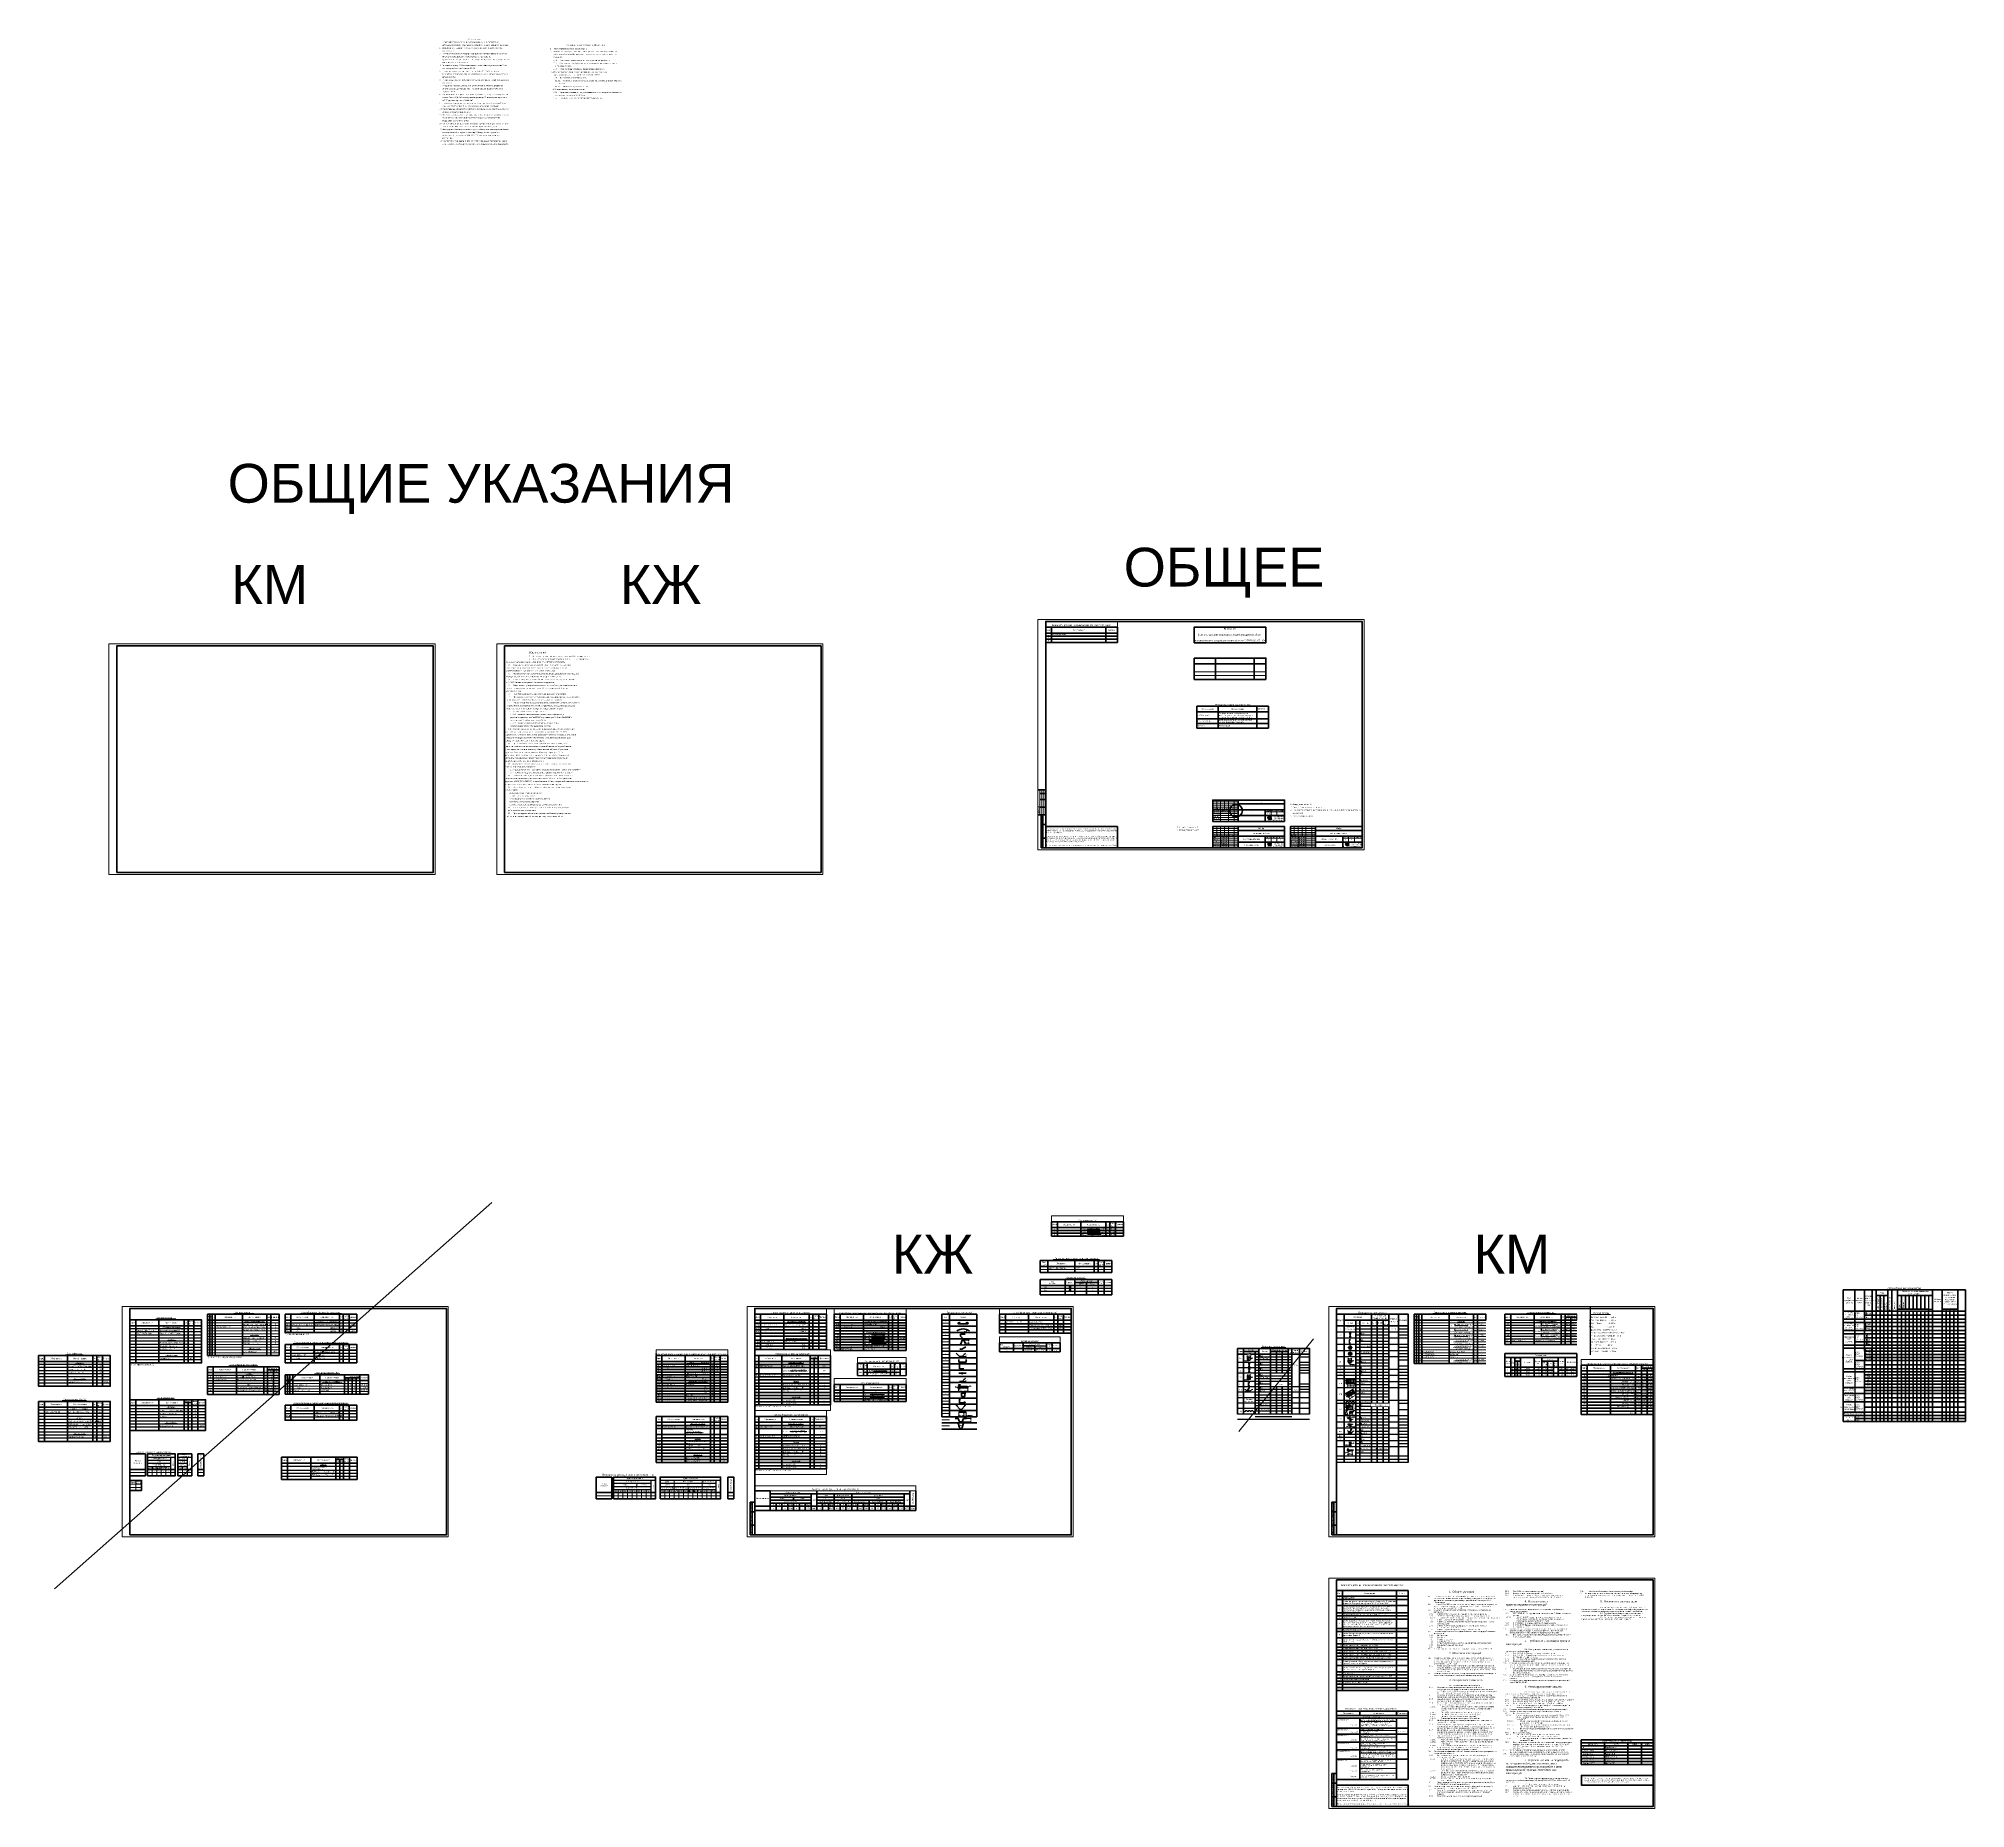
# Paper-space layout 'А1 г' of a CAD drawing. Header units: millimetres. Extents: x -1826 to 3142, y -699 to 3864.
import ezdxf
from ezdxf import colors
from ezdxf.entities.mleader import LeaderData, LeaderLine
from ezdxf.enums import TextEntityAlignment as Align
from ezdxf.math import Vec2, Vec3

# ---------------------------------------------------------------- set-up
doc = ezdxf.new("R2010")
doc.units = ezdxf.units.MM
doc.header["$MEASUREMENT"] = 0
doc.header["$PDMODE"] = 3
doc.linetypes.add('ОСЕВАЯ', pattern=[20, 15, -2, 1, -2])
doc.layers.add('01_!!!', color=1, linetype='Continuous', lineweight=60, plot=False)
doc.layers.add('01_Непечатаемый', color=7, linetype='Continuous', plot=False)
for name, color, linetype, lineweight in [('01_Оси', 4, 'ОСЕВАЯ', 13), ('01_Спецификация', 7, 'Continuous', 13), ('01_Спецификация @ 1 (1)', 7, 'Continuous', 13), ('01_Спецификация @ 1 (2)', 7, 'Continuous', 13), ('01_Формат', 7, 'Continuous', 13), ('1_ТОНКАЯ', 250, 'Continuous', 20), ('2_ОСНОВНАЯ', 180, 'Continuous', 50), ('Формат', 7, 'Continuous', 25)]:
    doc.layers.add(name, color=color, linetype=linetype, lineweight=lineweight)
doc.layers.add('01_Чертежная', color=7, linetype='Continuous')
doc.layers.add('01_Чертежная @ 1', color=7, linetype='Continuous')
doc.styles.add('Arial', font='arial.ttf')
doc.styles.add('Sneginka gost', font='GOST___1.TTF')
doc.styles.add('СТАНДАРТ', font='gost.shx')
doc.dimstyles.new('А-2.0-5', dxfattribs={"dimscale": 0, "dimtxt": 2, "dimasz": 2, "dimexe": 1, "dimexo": 0, "dimgap": 0.5, "dimtad": 1, "dimdec": 1, "dimlfac": -1, "dimrnd": 5, "dimtxsty": 'Arial', "dimblk": 'OBLIQUE', "dimcen": 0, "dimclrd": 256, "dimclre": 256, "dimadec": 1, "dimazin": 2, "dimtfac": 1, "dimtdec": 1, "dimtmove": 1, "dimatfit": 3, "dimldrblk": 'DOTSMALL', "dimfxl": 1, "dimtolj": 1, "dimlwd": -1, "dimlwe": -1, "dimarcsym": 0})
doc.dimstyles.new('А-2.5-1', dxfattribs={"dimscale": 0, "dimtxt": 2.5, "dimasz": 2.5, "dimexe": 1, "dimexo": 0, "dimgap": 1, "dimtad": 1, "dimdec": 1, "dimlfac": -1, "dimrnd": 1, "dimtxsty": 'Arial', "dimblk": 'OBLIQUE', "dimcen": 0, "dimclrd": 256, "dimclre": 256, "dimadec": 1, "dimazin": 2, "dimtfac": 1, "dimtdec": 1, "dimtmove": 0, "dimatfit": 3, "dimfxl": 1, "dimtfill": 1, "dimtolj": 1, "dimlwd": 15, "dimlwe": 15, "dimarcsym": 0})
doc.dimstyles.new('А-3.0-1', dxfattribs={"dimscale": 0, "dimtxt": 3, "dimasz": 2.5, "dimexe": 1.5, "dimexo": 0, "dimgap": 1, "dimtad": 1, "dimdec": 0, "dimrnd": 1, "dimtxsty": 'Arial', "dimblk": 'OBLIQUE', "dimcen": 3, "dimclrd": 256, "dimclre": 256, "dimadec": 1, "dimazin": 0, "dimtfac": 1, "dimtdec": 0, "dimtmove": 0, "dimatfit": 3, "dimfxl": 1, "dimtfill": 1, "dimlwd": 15, "dimlwe": 15, "dimarcsym": 0})
doc.dimstyles.new('СТАНДАРТ', dxfattribs={"dimscale": 0, "dimtxt": 3, "dimasz": 1.7, "dimexe": 1.25, "dimexo": 1, "dimgap": 1, "dimtad": 1, "dimdec": 0, "dimlfac": -1, "dimdsep": 46, "dimtxsty": 'СТАНДАРТ', "dimblk": 'OBLIQUE', "dimcen": 2, "dimdle": 1.25, "dimclrd": 256, "dimclre": 256, "dimclrt": 4, "dimaunit": 1, "dimadec": 0, "dimazin": 0, "dimtfac": 1, "dimtdec": 0, "dimtmove": 0, "dimatfit": 3, "dimldrblk": 'OPEN30', "dimfxl": 2, "dimtvp": 1, "dimtolj": 1, "dimlwd": 25, "dimlwe": 25, "dimarcsym": 0})

# ---------------------------------------------------------------- blocks, each defined once
blk = doc.blocks.new('швеллер 24')
blk.add_lwpolyline([(66, 118), (66, 120), (-24, 120), (-24, -120), (66, -120), (66, -118, 0.3878227), (62, -114), (-9, -107, -0.3878227), (-19, -97), (-19, 97, -0.3878227), (-9, 107), (62, 114, 0.3878227)], format="xyb", close=True)
blk = doc.blocks.new('_Oblique')
at = {"color": 0, "linetype": 'ByBlock', "lineweight": -2}
blk.add_line((-0.5, -0.5), (0.5, 0.5), dxfattribs=at)
blk = doc.blocks.new('*D70')
at = {"layer": '01_Спецификация', "lineweight": 15, "transparency": 16777216}
for p, q in [((1290.3, 463.8), (1290.3, 468.8)), ((1290.3, 467.8), (1298.7, 467.8)), ((1298.7, 463.8), (1298.7, 468.8))]:
    blk.add_line(p, q, dxfattribs=at)
at = {"layer": '01_Спецификация', "lineweight": 15, "transparency": 16777216, "xscale": 2.5, "yscale": 2.5, "zscale": 2.5, "rotation": 180}
blk.add_blockref('_Oblique', (1290.3, 467.8), dxfattribs=at)
at = {"layer": '01_Спецификация', "lineweight": 15, "transparency": 16777216, "xscale": 2.5, "yscale": 2.5, "zscale": 2.5}
blk.add_blockref('_Oblique', (1298.7, 467.8), dxfattribs=at)
at = {"layer": '01_Спецификация', "color": 0, "lineweight": 13, "transparency": 16777216, "insert": (1294.5, 470.1), "char_height": 2.5, "attachment_point": 5, "style": 'Arial', "bg_fill": 3, "box_fill_scale": 1.25, "bg_fill_color": 256, "bg_fill_true_color": 13158600, "bg_fill_transparency": 0}
blk.add_mtext('\\A1;200', dxfattribs=at)
at = {"layer": 'Defpoints', "color": 0, "transparency": 16777216}
for p in [(1290.3, 463.8), (1298.7, 467.8), (1298.7, 463.8)]:
    blk.add_point(p, dxfattribs=at)
blk = doc.blocks.new('*D71')
at = {"layer": '01_Спецификация', "lineweight": 15, "transparency": 16777216}
for p, q in [((1291.5, 414.8), (1291.5, 419.8)), ((1291.5, 418.8), (1297.5, 418.8)), ((1297.5, 414.8), (1297.5, 419.8))]:
    blk.add_line(p, q, dxfattribs=at)
at = {"layer": '01_Спецификация', "color": 0, "lineweight": 13, "transparency": 16777216, "insert": (1294.5, 421.1), "char_height": 2.5, "attachment_point": 5, "style": 'Arial', "bg_fill": 3, "box_fill_scale": 1.25, "bg_fill_color": 256, "bg_fill_true_color": 13158600, "bg_fill_transparency": 0}
blk.add_mtext('\\A1;200', dxfattribs=at)
at = {"layer": 'Defpoints', "color": 0, "transparency": 16777216}
for p in [(1291.5, 414.8), (1297.5, 418.8), (1297.5, 414.8)]:
    blk.add_point(p, dxfattribs=at)
at = {"layer": '01_Спецификация', "lineweight": 15, "transparency": 16777216, "xscale": 2.5, "yscale": 2.5, "zscale": 2.5, "rotation": 180}
blk.add_blockref('_Oblique', (1291.5, 418.8), dxfattribs=at)
at = {"layer": '01_Спецификация', "lineweight": 15, "transparency": 16777216, "xscale": 2.5, "yscale": 2.5, "zscale": 2.5}
blk.add_blockref('_Oblique', (1297.5, 418.8), dxfattribs=at)
blk = doc.blocks.new('Штамп')
at = {"layer": '01_Формат', "lineweight": 9}
h = blk.add_hatch(color=256, dxfattribs=at)
h.paths.add_polyline_path([(-40.4, 14.1), (-40.6, 14.3), (-44.2, 10), (-44, 9.8)])
h.paths.add_polyline_path([(-33.6, 14.3), (-40.6, 14.3), (-40.4, 14.1), (-33.5, 14.1)])
h.paths.add_polyline_path([(-36.3, 13.2), (-36.6, 13.2), (-37.8, 11.8), (-37.6, 11.6)])
h = blk.add_hatch(dxfattribs=at)
h.set_pattern_fill('LINE', color=256, scale=0.055, style=0)
h.set_pattern_definition([(0, (-1383.71959, 422.2), (0, 0.174625), [])])
h.paths.add_polyline_path([(-40.4, 5.3), (-33.5, 5.3), (-35.6, 7.8), (-37.6, 7.8), (-36.3, 6.2), (-39.2, 6.2), (-42, 9.6), (-44, 9.6)])
h.paths.add_polyline_path([(-37.1, 9.6), (-38, 9.6), (-37.3, 8.8), (-36.4, 8.8)])
h = blk.add_hatch(dxfattribs=at)
h.set_pattern_fill('LINE', color=256, scale=0.097864, angle=50, style=0)
h.set_pattern_definition([(50, (-995.03494, 367.22022), (-0.23802457, 0.19972633), [])])
h.paths.add_polyline_path([(-38.5, 11.6), (-40.1, 9.7), (-38.1, 9.7), (-37.3, 10.6), (-34.1, 10.6), (-33.3, 11.6)])
h = blk.add_hatch(dxfattribs=at)
h.set_pattern_fill('LINE', color=256, scale=0.097864, angle=130, style=0)
h.set_pattern_definition([(130, (-995.03494, 367.22022), (-0.23802457, -0.19972633), [])])
h.paths.add_polyline_path([(-33.3, 7.8), (-34.1, 8.8), (-37.3, 8.8), (-38.1, 9.7), (-40.1, 9.7), (-38.5, 7.8)])
at = {"layer": '01_Формат'}
for p, q in [((-185, 50), (-120, 50)), ((-175, 55), (-175, 30)), ((-165, 55), (-165, 0)), ((-155, 55.1), (-155, 30)), ((-145, 55), (-145, 0)), ((-130, 55), (-130, 0)), ((-185, 45), (-120, 45)), ((-185, 40), (-120, 40)), ((-185, 35), (-120, 35)), ((-185, 25), (-120, 25)), ((-185, 20), (-120, 20)), ((-185, 15), (-120, 15)), ((-185, 10), (-120, 10)), ((-185, 5), (-120, 5)), ((-50, 25), (0, 25)), ((-35, 30), (-35, 15)), ((-20, 30), (-20, 15))]:
    blk.add_line(p, q, dxfattribs=at)
at = {"layer": '01_Формат', "lineweight": 50}
for p, q in [((-120, 55), (-120, 0)), ((-185, 30), (0, 30)), ((-120, 45), (0, 45)), ((-120, 15), (0, 15)), ((-50, 30), (-50, 0))]:
    blk.add_line(p, q, dxfattribs=at)
at = {"layer": '01_Формат', "lineweight": 9}
for p, q in [((-40.6, 14.3), (-44.2, 10)), ((-44, 9.8), (-44.2, 10)), ((-44, 9.6), (-44.2, 9.4)), ((-40.6, 5.1), (-44.2, 9.4)), ((-40.4, 14.1), (-44, 9.8)), ((-44, 9.8), (-42, 9.8)), ((-40.4, 5.3), (-44, 9.6)), ((-44, 9.6), (-42, 9.6)), ((-39.2, 13.2), (-42, 9.8)), ((-39.2, 6.2), (-42, 9.6)), ((-33.6, 14.3), (-40.6, 14.3)), ((-40.4, 14.1), (-40.6, 14.3)), ((-40.4, 5.3), (-40.6, 5.1)), ((-33.6, 5.1), (-40.6, 5.1)), ((-40.4, 14.1), (-33.5, 14.1)), ((-38.7, 11.8), (-40.4, 9.7)), ((-40.4, 9.7), (-38.1, 9.7)), ((-38.7, 7.6), (-40.4, 9.7)), ((-40.4, 5.3), (-33.5, 5.3)), ((-38.5, 11.6), (-40.1, 9.7)), ((-40.1, 9.7), (-38, 9.7)), ((-38.5, 7.8), (-40.1, 9.7)), ((-36.3, 13.2), (-39.2, 13.2)), ((-36.3, 6.2), (-39.2, 6.2)), ((-38.7, 11.8), (-37.8, 11.8)), ((-38.5, 11.6), (-38.7, 11.8)), ((-38.5, 7.8), (-38.7, 7.6)), ((-38.7, 7.6), (-37.8, 7.6)), ((-38.5, 11.6), (-33.3, 11.6)), ((-38.5, 7.8), (-33.3, 7.8)), ((-37.3, 10.6), (-38.1, 9.7)), ((-37.3, 8.8), (-38.1, 9.7)), ((-38, 9.8), (-37.1, 9.8)), ((-38, 9.6), (-37.1, 9.6)), ((-36.6, 13.2), (-37.8, 11.8)), ((-37.6, 11.6), (-37.8, 11.8)), ((-37.6, 7.8), (-37.8, 7.6)), ((-36.6, 6.2), (-37.8, 7.6)), ((-36.3, 13.2), (-37.6, 11.6)), ((-36.3, 6.2), (-37.6, 7.8)), ((-34.1, 10.6), (-37.3, 10.6)), ((-34.1, 8.8), (-37.3, 8.8)), ((-36.4, 10.6), (-37.1, 9.8)), ((-36.4, 8.8), (-37.1, 9.6)), ((-33.5, 14.1), (-35.6, 11.6)), ((-33.5, 5.3), (-35.6, 7.8)), ((-35.4, 11.8), (-33.5, 11.8)), ((-35.4, 7.6), (-33.5, 7.6)), ((-33.3, 11.6), (-34.1, 10.6)), ((-33.3, 7.8), (-34.1, 8.8)), ((-33.5, 14.1), (-33.6, 14.3)), ((-33.5, 5.3), (-33.6, 5.1)), ((-33.3, 11.6), (-33.5, 11.8)), ((-33.3, 7.8), (-33.5, 7.6))]:
    blk.add_line(p, q, dxfattribs=at)
at = {"layer": '01_Формат', "lineweight": 50}
blk.add_lwpolyline([(0, 0), (0, 55), (-185, 55), (-185, 0)], close=True, dxfattribs=at)
at = {"style": 'Arial'}
for tag, p in [('НКонтр', (-164, 20)), ('ГлКонстр', (-164, 15)), ('Разработ', (-164, 10)), ('Проверил', (-164, 5))]:
    blk.add_attdef(tag, text='', height=3, dxfattribs=at).set_placement(p, align=Align.BOTTOM_LEFT)
at = {"layer": '01_Формат', "style": 'Arial'}
for s, height, p in [('Нач. отд.', 2.7, (-183.9, 25)), ('Н. Контр.', 2.7, (-183.9, 20)), ('Гл. констр.', 2.7, (-183.9, 15)), ('Разработ.', 2.7, (-183.9, 10)), ('Проверил', 2.7, (-183.9, 5)), ('Хаинсон', 3, (-164, 25))]:
    blk.add_text(s, height=height, dxfattribs=at).set_placement(p, align=Align.BOTTOM_LEFT)
for s, height, p in [('Изм.', 2.5, (-179.6, 32.5)), ('Кол.', 2.5, (-169.9, 32.5)), ('Лист', 2.5, (-160, 32.5)), ('N док.', 2.5, (-149.9, 32.5)), ('Подпись', 2.5, (-137.2, 32.5)), ('Дата', 2.5, (-124.8, 32.5)), ('Стадия', 2.8, (-42.5, 27.5)), ('РП', 3.5, (-42.5, 20)), ('Лист', 2.8, (-27.5, 27.5)), ('Листов', 2.8, (-10, 27.5))]:
    blk.add_text(s, height=height, dxfattribs=at).set_placement(p, align=Align.MIDDLE_CENTER)
at = {"layer": '01_Формат', "lineweight": 35, "style": 'Arial'}
for s, p in [('ПромстройНИИпроект', (-23.3, 0.8)), ('ЧАО институт', (-15.1, 9.6)), ('Харьковский', (-14.3, 5.3))]:
    blk.add_text(s, height=3, dxfattribs=at).set_placement(p, align=Align.BOTTOM_CENTER)
at = {"layer": '01_Формат', "attachment_point": 5, "style": 'Arial'}
for s, insert, char_height, width in [('{\\C7;-}', (-59.9, 50), 4, 119.7), ('-', (-60, 37.5), 3, 118)]:
    blk.add_mtext(s, dxfattribs=dict(at, insert=insert, char_height=char_height, width=width))
at = {"layer": '01_Формат', "insert": (-85, 22.5), "char_height": 3, "width": 68, "attachment_point": 5, "line_spacing_factor": 1.2, "style": 'Arial'}
blk.add_mtext('{\\C7;-}', dxfattribs=at)
at = {"layer": '01_Формат', "style": 'Arial', "flags": 4}
blk.add_attdef('НАИМЕНОВАНИЕ_001', (-91.3, 6), '', height=3, dxfattribs=at)
blk.add_attdef('НОМЕР', text='', height=3.5, dxfattribs=at).set_placement((-27.5, 20), align=Align.MIDDLE_CENTER)
blk = doc.blocks.new('*U181')
at = {"layer": '01_Формат'}
blk.add_blockref('Штамп', (1386.5, 1845.7), dxfattribs=at)
blk = doc.blocks.new('*T26')
at = {"layer": '01_Спецификация', "color": 0, "lineweight": 40, "transparency": 16777216}
blk.add_line((0, -15), (185, -15), dxfattribs=at)
at = {"layer": '01_Спецификация', "color": 0, "lineweight": 50, "transparency": 16777216}
for p, q in [((0, -15), (0, -54)), ((0, -30), (185, -30)), ((0, -38), (185, -38)), ((0, -46), (185, -46)), ((15, -15), (15, -54)), ((155, -15), (155, -54)), ((185, -15), (185, -54)), ((0, -54), (185, -54))]:
    blk.add_line(p, q, dxfattribs=at)
at = {"layer": 'Defpoints', "color": 8, "linetype": 'ByBlock', "lineweight": 0, "transparency": 16777216}
for p, q in [((0, 0), (185, 0)), ((0, 0), (0, -15)), ((185, 0), (185, -15))]:
    blk.add_line(p, q, dxfattribs=at)
at = {"layer": '01_Спецификация', "color": 0, "transparency": 16777216, "style": 'Arial'}
for s, insert, char_height, width, attachment_point in [('Лиист', (7.5, -22.5), 3.5, 14.88, 5), ('Ведомость рабочих чертежей основного комплекта марки ', (92.5, -13), 4, 185, 8), ('Наименование', (85, -22.5), 3.5, 139.88, 5), ('Примеч.', (170, -22.5), 3.5, 29.88, 5)]:
    blk.add_mtext(s, dxfattribs=dict(at, insert=insert, char_height=char_height, width=width, attachment_point=attachment_point))
at = {"layer": '01_Спецификация', "transparency": 16777216, "char_height": 3.5, "style": 'Arial'}
for s, insert, width, attachment_point in [('3', (7.5, -50), 15, 5), ('2', (7.5, -42), 15, 5), ('1', (7.5, -34), 15, 5), ('Общие данные', (17, -34), 136, 4)]:
    blk.add_mtext(s, dxfattribs=dict(at, insert=insert, width=width, attachment_point=attachment_point))
blk = doc.blocks.new('*T27')
at = {"layer": '01_Спецификация', "color": 0, "lineweight": 40, "transparency": 16777216}
for p, q in [((0, -15), (185, -15)), ((0, -15), (0, -105.6)), ((0, -30), (185, -30)), ((0, -38), (185, -38)), ((0, -47.5), (185, -47.5)), ((15, -15), (15, -105.6)), ((75, -15), (75, -105.6)), ((140, -15), (140, -105.6)), ((150, -15), (150, -105.6)), ((165, -15), (165, -105.6)), ((185, -15), (185, -105.6)), ((0, -55.5), (185, -55.5)), ((0, -63.5), (185, -63.5)), ((0, -71.5), (185, -71.5)), ((0, -81.6), (185, -81.6)), ((0, -89.6), (185, -89.6)), ((0, -97.6), (185, -97.6)), ((0, -105.6), (185, -105.6))]:
    blk.add_line(p, q, dxfattribs=at)
at = {"layer": 'Defpoints', "color": 8, "linetype": 'ByBlock', "lineweight": 0, "transparency": 16777216}
for p, q in [((0, 0), (185, 0)), ((0, 0), (0, -15)), ((185, 0), (185, -15))]:
    blk.add_line(p, q, dxfattribs=at)
at = {"layer": '01_Спецификация', "color": 0, "transparency": 16777216, "style": 'Arial'}
for s, insert, char_height, width, attachment_point in [('Марка', (7.5, -22.5), 3, 14.88, 5), ('Обозначение', (45, -22.5), 3, 59.88, 5), ('Спецификация к схеме расположения', (92.5, -14), 4, 183, 8), ('Наименование', (107.5, -22.5), 3, 64.88, 5), ('Кол.', (145, -22.5), 3, 9.88, 5), ('Масса ед., кг', (157.5, -22.5), 3, 14.88, 5), ('Примеч.', (175, -22.5), 3, 19.88, 5)]:
    blk.add_mtext(s, dxfattribs=dict(at, insert=insert, char_height=char_height, width=width, attachment_point=attachment_point))
at = {"layer": '01_Спецификация', "transparency": 16777216, "char_height": 3, "style": 'Arial'}
for s, insert, width, attachment_point in [('Фб1', (7.5, -42.8), 15, 5), ('Серия 1.015.1-1, в. 2', (17, -42.8), 56, 4), ('Фундаментная балка 2БФ55-4', (77, -42.8), 61, 4), ('{\\LСборные ж.-б. элементы}', (107.5, -34), 65, 5), ('6', (145, -42.8), 10, 5), ('-', (157.5, -42.8), 15, 5), ('Фм1', (7.5, -85.6), 15, 5), ('Фм2', (7.5, -93.6), 15, 5), ('Фб2', (7.5, -51.5), 15, 5), ('Фб3', (7.5, -59.5), 15, 5), ('??-2009-КЖ, л. 4', (17, -85.6), 56, 4), ('То же', (25, -51.5), 40, 4), ('То же. л. 4', (25, -93.6), 40, 4), ('-"-', (25, -59.5), 40, 4), ('Фундамент Фм1', (77, -85.6), 61, 4), ('{\\LМонолитные ж.-б. элементы}', (107.5, -76.6), 63, 5), ('2БФ45-5', (132, -51.5), 49, 6), ('2БФ40-4', (132, -59.5), 49, 6), ('Фм2', (130, -93.6), 45, 6), ('4', (145, -85.6), 10, 5), ('3', (145, -59.5), 10, 5), ('8', (145, -93.6), 10, 5), ('1', (145, -51.5), 10, 5), ('Фм3', (7.5, -101.6), 15, 5), ('-"-, л. 5', (30, -101.6), 30, 4), ('Фм3', (130, -101.6), 45, 6), ('6', (145, -101.6), 10, 5)]:
    blk.add_mtext(s, dxfattribs=dict(at, insert=insert, width=width, attachment_point=attachment_point))
blk = doc.blocks.new('*T28')
at = {"layer": '01_Спецификация', "color": 0, "lineweight": 50, "transparency": 16777216}
for p, q in [((0, 0), (195, 0)), ((0, 0), (0, -57.4)), ((15, 0), (15, -57.4)), ((75, 0), (75, -57.4)), ((140, 0), (140, -57.4)), ((160, 0), (160, -57.4)), ((175, 0), (175, -57.4)), ((195, 0), (195, -57.4)), ((0, -15.3), (195, -15.3)), ((140, -6), (160, -6)), ((150, -6), (150, -57.4)), ((0, -57.4), (195, -57.4))]:
    blk.add_line(p, q, dxfattribs=at)
at = {"layer": '01_Спецификация', "color": 0, "linetype": 'ByBlock', "lineweight": -2, "transparency": 16777216}
for p, q in [((0, -23.3), (195, -23.3)), ((0, -33.4), (195, -33.4)), ((0, -41.4), (195, -41.4)), ((0, -49.4), (195, -49.4))]:
    blk.add_line(p, q, dxfattribs=at)
at = {"layer": '01_Спецификация', "transparency": 16777216, "char_height": 3.5, "style": 'Arial'}
for s, insert, width, attachment_point in [('Марка', (7.5, -7.7), 14.88, 5), ('Обозначение', (45, -7.7), 59.88, 5), ('{\\fArial|b0|i0|c204|p34;\\H0.83333x;Ø}12A400C, ДСТУ 3760:2006, l=', (77, -28.4), 61, 4), ('{\\fArial|b0|i0|c204|p34;\\H0.83333x;Ø}?A400C,        То же,      l=', (77, -37.4), 61, 4), ('{\\fArial|b0|i0|c204|p34;\\H0.83333x;Ø}?A400C,          -"-,       l=', (77, -45.4), 61, 4), ('Наименование', (107.5, -7.7), 64.88, 5), ('{\\LДетали  }', (107.5, -19.3), 65, 5), ('Плм1', (145, -10.6), 10, 5), ('Колич.', (150, -3), 19.88, 5), ('Плм2', (155, -10.6), 10, 5), ('Масса ед., кг', (167.5, -7.7), 14.88, 5), ('Примеч.', (185, -7.7), 19.88, 5)]:
    blk.add_mtext(s, dxfattribs=dict(at, insert=insert, width=width, attachment_point=attachment_point))
blk = doc.blocks.new('*T29')
at = {"layer": '01_Спецификация', "color": 0, "lineweight": 50, "transparency": 16777216}
for p, q in [((0, 0), (185, 0)), ((0, 0), (0, -57)), ((185, 0), (185, -57)), ((0, -33), (185, -33)), ((0, -45), (185, -45)), ((0, -57), (185, -57))]:
    blk.add_line(p, q, dxfattribs=at)
at = {"layer": '01_Спецификация', "color": 0, "lineweight": 40, "transparency": 16777216}
for p, q in [((55, 0), (55, -57)), ((155, 0), (155, -57)), ((0, -15), (185, -15))]:
    blk.add_line(p, q, dxfattribs=at)
at = {"layer": '01_Спецификация', "transparency": 16777216, "char_height": 3, "attachment_point": 4, "style": 'Arial'}
for s, insert, width in [('ТП 501-3', (2, -51), 51), ('1.400-15, в. 0, 1', (2, -24), 51), ('ГОСТ 24379.1-80^J', (2, -39), 51), ('Унифицированные закладные изделия железобетонных конструкций для крепления технологических коммуникаций и устройств', (57, -24), 96), ('Болты фундаментные. Общие технические условия. Конструкции и размеры', (57, -39), 96), ('Типовой проект', (57, -51), 96)]:
    blk.add_mtext(s, dxfattribs=dict(at, insert=insert, width=width))
at = {"layer": '01_Спецификация', "color": 0, "transparency": 16777216, "char_height": 3.5, "attachment_point": 5, "style": 'Arial'}
for s, insert, width in [('Обозначение', (27.5, -7.5), 54.88), ('Наименование', (105, -7.5), 99.88), ('Примечание', (170, -7.5), 29.88)]:
    blk.add_mtext(s, dxfattribs=dict(at, insert=insert, width=width))
blk = doc.blocks.new('Спецификация_двутавр')
at = {"layer": '01_Спецификация'}
blk.add_lwpolyline([(0.8, 1.4), (0.8, 1.5), (-0.8, 1.5), (-0.8, 1.4, 0.396768), (-0.8, 1.3), (-0.3, 1.3, -0.396768), (-0.1, 1.1), (-0.1, -1.1, -0.396768), (-0.3, -1.3), (-0.8, -1.3, 0.396768), (-0.8, -1.4), (-0.8, -1.5), (0.8, -1.5), (0.8, -1.4, 0.396768), (0.8, -1.3), (0.3, -1.3, -0.396768), (0.1, -1.1), (0.1, 1.1, -0.396768), (0.3, 1.3), (0.8, 1.3, 0.396768)], format="xyb", close=True, dxfattribs=at)
blk = doc.blocks.new('*U153')
at = {"layer": '01_Спецификация', "transparency": 16777216, "xscale": 1.2, "yscale": 1.2, "zscale": 1.2}
blk.add_blockref('Спецификация_двутавр', (59.1, -60.3, 0), dxfattribs=at)
at = {"layer": '01_Спецификация', "transparency": 16777216, "insert": (66.1, -60.3), "char_height": 3.5, "width": 11.567, "attachment_point": 5, "style": 'Arial'}
blk.add_mtext(' 40К1', dxfattribs=at)
blk = doc.blocks.new('*U154')
at = {"layer": '01_Спецификация', "transparency": 16777216, "xscale": 1.2, "yscale": 1.2, "zscale": 1.2}
blk.add_blockref('Спецификация_двутавр', (58.6, -89.4, 0), dxfattribs=at)
at = {"layer": '01_Спецификация', "transparency": 16777216, "insert": (66.1, -89.4), "char_height": 3.5, "width": 12.567, "attachment_point": 5, "style": 'Arial'}
blk.add_mtext(' 50Б2', dxfattribs=at)
blk = doc.blocks.new('*U155')
at = {"layer": '01_Спецификация', "transparency": 16777216, "xscale": 1.2, "yscale": 1.2, "zscale": 1.2}
blk.add_blockref('Спецификация_двутавр', (58.6, -100, 0), dxfattribs=at)
at = {"layer": '01_Спецификация', "transparency": 16777216, "insert": (66.1, -100), "char_height": 3.5, "width": 12.567, "attachment_point": 5, "style": 'Arial'}
blk.add_mtext(' 45Б2', dxfattribs=at)
blk = doc.blocks.new('Спецификация_швеллер')
at = {"layer": '01_Спецификация', "lineweight": 30}
blk.add_lwpolyline([(-0.6, 1, -0.388314), (-0.4, 1.2), (0.6, 1.3, 0.388314), (0.7, 1.4), (0.7, 1.5), (-0.7, 1.5), (-0.7, -1.5), (0.7, -1.5), (0.7, -1.4, 0.388314), (0.6, -1.3), (-0.4, -1.2, -0.388314), (-0.6, -1)], format="xyb", close=True, dxfattribs=at)
blk = doc.blocks.new('*U156')
at = {"layer": '01_Спецификация', "transparency": 16777216, "xscale": 1.2, "yscale": 1.2, "zscale": 1.2}
blk.add_blockref('Спецификация_швеллер', (61.6, -118.6, 0), dxfattribs=at)
at = {"layer": '01_Спецификация', "transparency": 16777216, "insert": (65.9, -118.6), "char_height": 3.5, "width": 6.639, "attachment_point": 5, "style": 'Arial'}
blk.add_mtext(' 22', dxfattribs=at)
blk = doc.blocks.new('*U157')
at = {"layer": '01_Спецификация', "transparency": 16777216, "xscale": 1.2, "yscale": 1.2, "zscale": 1.2}
blk.add_blockref('Спецификация_швеллер', (61.6, -129.1, 0), dxfattribs=at)
at = {"layer": '01_Спецификация', "transparency": 16777216, "insert": (65.9, -129.1), "char_height": 3.5, "width": 6.663, "attachment_point": 5, "style": 'Arial'}
blk.add_mtext(' 20', dxfattribs=at)
blk = doc.blocks.new('*U158')
at = {"layer": '01_Спецификация', "transparency": 16777216, "xscale": 1.2, "yscale": 1.2, "zscale": 1.2}
blk.add_blockref('Спецификация_швеллер', (61.6, -138.4, 0), dxfattribs=at)
at = {"layer": '01_Спецификация', "transparency": 16777216, "insert": (65.9, -138.4), "char_height": 3.5, "width": 6.639, "attachment_point": 5, "style": 'Arial'}
blk.add_mtext(' 12', dxfattribs=at)
blk = doc.blocks.new('Спецификация_уголок')
at = {"layer": '01_Спецификация', "lineweight": 30}
blk.add_lwpolyline([(1.5, -1.3, 0.414214), (1.4, -1.2), (-0.9, -1.2, -0.414214), (-1.2, -0.9), (-1.2, 1.4, 0.414214), (-1.3, 1.5), (-1.5, 1.5), (-1.5, -1.5), (1.5, -1.5)], format="xyb", close=True, dxfattribs=at)
blk = doc.blocks.new('*U159')
at = {"layer": '01_Спецификация', "transparency": 16777216, "xscale": 1.2, "yscale": 1.2, "zscale": 1.2}
blk.add_blockref('Спецификация_уголок', (57.6, -154.4, 0), dxfattribs=at)
at = {"layer": '01_Спецификация', "transparency": 16777216, "insert": (66.9, -154.4), "char_height": 3.5, "width": 14.566, "attachment_point": 5, "style": 'Arial'}
blk.add_mtext(' 100х8', dxfattribs=at)
blk = doc.blocks.new('*U160')
at = {"layer": '01_Спецификация', "transparency": 16777216, "xscale": 1.2, "yscale": 1.2, "zscale": 1.2}
blk.add_blockref('Спецификация_уголок', (57.6, -162.4, 0), dxfattribs=at)
at = {"layer": '01_Спецификация', "transparency": 16777216, "insert": (66.9, -162.4), "char_height": 3.5, "width": 14.566, "attachment_point": 5, "style": 'Arial'}
blk.add_mtext(' 100х8', dxfattribs=at)
blk = doc.blocks.new('*U161')
at = {"layer": '01_Спецификация', "transparency": 16777216, "xscale": 1.2, "yscale": 1.2, "zscale": 1.2}
blk.add_blockref('Спецификация_уголок', (57.6, -170.4, 0), dxfattribs=at)
at = {"layer": '01_Спецификация', "transparency": 16777216, "insert": (66.9, -170.4), "char_height": 3.5, "width": 14.566, "attachment_point": 5, "style": 'Arial'}
blk.add_mtext(' 100х8', dxfattribs=at)
blk = doc.blocks.new('*U162')
at = {"layer": '01_Спецификация', "transparency": 16777216, "xscale": 1.2, "yscale": 1.2, "zscale": 1.2}
blk.add_blockref('Спецификация_уголок', (57.6, -178.4, 0), dxfattribs=at)
at = {"layer": '01_Спецификация', "transparency": 16777216, "insert": (66.9, -178.4), "char_height": 3.5, "width": 14.566, "attachment_point": 5, "style": 'Arial'}
blk.add_mtext(' 100х8', dxfattribs=at)
blk = doc.blocks.new('*T30')
at = {"layer": '01_Спецификация', "color": 0, "lineweight": 50, "transparency": 16777216}
for p, q in [((0, 0), (315.3, 0)), ((0, 0), (0, -339.7)), ((30, 0), (30, -203.5)), ((55, 0), (55, -158.4)), ((75, 0), (75, -339.7)), ((85, 0), (85, -339.7)), ((115.3, 0), (115.3, -339.7)), ((125.3, 0), (125.3, -339.7)), ((140.3, 0), (140.3, -339.7)), ((230.3, 0), (230.3, -339.7)), ((255.3, 0), (255.3, -339.7)), ((295.3, 0), (295.3, -339.7)), ((315.3, 0), (315.3, -339.7)), ((85, -15), (115.3, -15)), ((95, -15), (95, -339.7)), ((105, -15), (105, -339.7)), ((140.3, -15), (230.3, -15)), ((150.3, -15), (150.3, -50)), ((160.3, -15), (160.3, -50)), ((170.3, -15), (170.3, -50)), ((180.3, -15), (180.3, -50)), ((190.3, -15), (190.3, -50)), ((200.3, -15), (200.3, -50)), ((210.3, -15), (210.3, -50)), ((0, -55), (315.3, -55)), ((0, -76.1), (315.3, -76.1)), ((0, -84.1), (315.3, -84.1)), ((55, -65.6), (315.3, -65.6)), ((55, -94.7), (315.3, -94.7)), ((140.3, -50), (220.3, -50)), ((150.3, -55), (150.3, -339.7)), ((160.3, -55), (160.3, -339.7)), ((170.3, -55), (170.3, -339.7)), ((180.3, -55), (180.3, -339.7)), ((190.3, -55), (190.3, -339.7)), ((200.3, -55), (200.3, -339.7)), ((210.3, -55), (210.3, -339.7)), ((220.3, -55), (220.3, -339.7)), ((255.3, -50), (295.3, -50)), ((265.3, -55), (265.3, -339.7)), ((275.3, -55), (275.3, -339.7)), ((285.3, -55), (285.3, -339.7)), ((0, -105.3), (315.3, -105.3)), ((0, -113.3), (315.3, -113.3)), ((0, -142.4), (315.3, -142.4)), ((30, -134.4), (315.3, -134.4)), ((55, -123.8), (315.3, -123.8)), ((0, -150.4), (315.3, -150.4)), ((30, -182.4), (315.3, -182.4)), ((55, -158.4), (315.3, -158.4)), ((55, -166.4), (315.3, -166.4)), ((55, -174.4), (315.3, -174.4)), ((55, -182.4), (55, -339.7)), ((55, -193), (315.3, -193)), ((0, -203.5), (315.3, -203.5)), ((0, -211.5), (315.3, -211.5)), ((55, -219.5), (315.3, -219.5)), ((55, -227.5), (315.3, -227.5)), ((55, -235.5), (315.3, -235.5)), ((55, -243.5), (315.3, -243.5)), ((0, -251.5), (315.3, -251.5)), ((0, -267.5), (315.3, -267.5)), ((0, -288.7), (315.3, -288.7)), ((55, -259.5), (315.3, -259.5)), ((55, -278.1), (315.3, -278.1)), ((0, -315.7), (315.3, -315.7)), ((0, -323.7), (315.3, -323.7)), ((0, -339.7), (315.3, -339.7)), ((30, -331.7), (315.3, -331.7)), ((55, -302.2), (315.3, -302.2))]:
    blk.add_line(p, q, dxfattribs=at)
at = {"layer": '01_Спецификация', "color": 0, "linetype": 'ByBlock', "lineweight": -2, "transparency": 16777216}
for p, q in [((220.3, -15), (220.3, -55)), ((220.3, -50), (230.3, -50)), ((265.3, -50), (265.3, -55)), ((275.3, -50), (275.3, -55)), ((285.3, -50), (285.3, -55)), ((55, -158.4), (55, -182.4)), ((30, -203.5), (30, -315.7)), ((30, -323.7), (30, -339.7))]:
    blk.add_line(p, q, dxfattribs=at)
at = {"layer": '01_Спецификация', "transparency": 16777216}
for name in ['*U154', '*U155', '*U153', '*U156', '*U157', '*U158', '*U159', '*U160', '*U161', '*U162']:
    blk.add_blockref(name, (0, 0), dxfattribs=at)
at = {"layer": '01_Спецификация', "color": 0, "transparency": 16777216, "char_height": 3.5, "attachment_point": 5, "style": 'Arial'}
for s, insert, width in [('Вид профиля и ГОСТ, ТУ', (15, -27.5), 29.88), ('Марка металла и ГОСТ', (42.5, -27.5), 24.88), ('Обозна- чение и размер профиля, мм', (65, -27.5), 19.88), ('{\\W0.8;№ пп}', (80, -27.5), 9.88), ('КОД', (100.2, -7.5), 30.185), ('Масса металла по элементам конструкции, т', (185.3, -7.5), 89.88), ('Общая масса, т', (242.8, -27.5), 24.88), ('Масса  потребности в металле по кварталам (заполняется изготовителем), т', (275.3, -25), 39.88)]:
    blk.add_mtext(s, dxfattribs=dict(at, insert=insert, width=width))
at = {"layer": '01_Спецификация', "transparency": 16777216, "char_height": 3.5, "attachment_point": 8, "rotation": 90, "style": 'Arial'}
for s, insert, width in [('марки металла', (92.2, -36), 36), ('виды профиля', (102.2, -36.6), 36), ('размер профиля', (115.3, -43.1), 36), ('Колонны', (147.1, -38.3), 31), ('Фермы', (157.6, -40.2), 31)]:
    blk.add_mtext(s, dxfattribs=dict(at, insert=insert, width=width))
at = {"layer": '01_Спецификация', "color": 0, "transparency": 16777216, "char_height": 3.5, "width": 51, "attachment_point": 8, "rotation": 90, "style": 'Arial'}
for s, insert in [('Количество, шт.', (122.4, -35)), ('Длина, мм', (135, -41.2))]:
    blk.add_mtext(s, dxfattribs=dict(at, insert=insert))
at = {"layer": '01_Спецификация', "transparency": 16777216, "style": 'Arial'}
for s, insert, char_height, width, attachment_point in [('Двутавр колонный (К) по ГОСТ 26020-83', (15, -65.6), 3.2, 30, 5), ('Двутавр нормальный (Б) по ГОСТ 26020-83', (15, -94.7), 3.2, 30, 5), ('С255, ГОСТ 27772-88*', (32, -65.6), 3, 21, 4), ('С255, ГОСТ 27772-88*', (32, -94.7), 3, 21, 4), ('{\\C3;Всего}', (65, -70.9), 3.5, 20, 5), ('Швеллер по ГОСТ 8240-89', (15, -127.8), 3.5, 30, 5), ('С245, ГОСТ 27772-88*', (32, -123.8), 3, 21, 4), ('Уголок равнополочный по ГОСТ 8509-93', (15, -177), 3.5, 30, 5), ('С245, ГОСТ 27772-88*', (32, -166.4), 3, 21, 4), ('С235, ГОСТ 27772-88*', (32, -193), 3, 21, 4), ('Сталь толстолистовая ГОСТ 8509-93', (15, -231.5), 3.5, 30, 5), ('C245 ГОСТ 27772-88*', (32, -231.5), 3, 21, 4), ('S30', (65, -223.5), 3.5, 20, 5), ('40', (65, -215.5), 3.5, 20, 5), ('20', (65, -231.5), 3.5, 20, 5), ('10', (65, -239.5), 3.5, 20, 5), ('10', (65, -247.5), 3.5, 20, 5), ('Сталь просечновытяжная ТУ36.26.11-5-89', (15, -302.2), 3.5, 30, 5), ('Сталь рифл. ГОСТ 8568-77*', (15, -278.1), 3.5, 30, 5), ('Крановый рельс ГОСТ 4121-76*', (15, -259.5), 3.5, 30, 5), ('С235 ГОСТ 27772-88*', (32, -278.1), 3, 21, 4), ('С235 ГОСТ 27772-88*', (32, -302.2), 3, 21, 4), ('Всего стали на объект', (27.5, -319.7), 3.5, 55, 5), ('В т. ч. по сталям', (15, -331.7), 3.5, 30, 5), ('С245', (32, -327.7), 3, 21, 4), ('С235', (32, -335.7), 3, 21, 4)]:
    blk.add_mtext(s, dxfattribs=dict(at, insert=insert, char_height=char_height, width=width, attachment_point=attachment_point))
blk = doc.blocks.new('*D72')
at = {"layer": '01_Спецификация', "lineweight": 15, "transparency": 16777216}
for p, q in [((552.6, 500.3), (552.6, 496.4)), ((552.6, 497.4), (562.6, 497.4)), ((562.6, 500.3), (562.6, 496.4))]:
    blk.add_line(p, q, dxfattribs=at)
at = {"layer": '01_Спецификация', "lineweight": 15, "transparency": 16777216, "xscale": 2.5, "yscale": 2.5, "zscale": 2.5, "rotation": 180}
blk.add_blockref('_Oblique', (552.6, 497.4), dxfattribs=at)
at = {"layer": '01_Спецификация', "lineweight": 15, "transparency": 16777216, "xscale": 2.5, "yscale": 2.5, "zscale": 2.5}
blk.add_blockref('_Oblique', (562.6, 497.4), dxfattribs=at)
at = {"layer": '01_Спецификация', "color": 0, "transparency": 16777216, "insert": (557.6, 499.6), "char_height": 2.5, "attachment_point": 5, "style": 'Arial', "bg_fill": 3, "box_fill_scale": 1.25, "bg_fill_color": 256, "bg_fill_true_color": 13158600, "bg_fill_transparency": 0}
blk.add_mtext('\\A1;-', dxfattribs=at)
at = {"layer": 'Defpoints', "color": 0, "transparency": 16777216}
for p in [(552.6, 500.3), (562.6, 500.3), (562.6, 497.4)]:
    blk.add_point(p, dxfattribs=at)
blk = doc.blocks.new('*D73')
at = {"layer": '01_Спецификация', "lineweight": 15, "transparency": 16777216}
for p, q in [((559.6, 508.3), (572.9, 508.3)), ((562.6, 500.3), (572.9, 500.3)), ((571.9, 500.3), (571.9, 508.3))]:
    blk.add_line(p, q, dxfattribs=at)
at = {"layer": '01_Спецификация', "lineweight": 15, "transparency": 16777216, "xscale": 2.5, "yscale": 2.5, "zscale": 2.5}
for p, rotation in [((571.9, 508.3), 90), ((571.9, 500.3), 270)]:
    blk.add_blockref('_Oblique', p, dxfattribs=dict(at, rotation=rotation))
at = {"layer": '01_Спецификация', "color": 0, "transparency": 16777216, "insert": (569.7, 504.3), "char_height": 2.5, "attachment_point": 5, "rotation": 90, "style": 'Arial', "bg_fill": 3, "box_fill_scale": 1.25, "bg_fill_color": 256, "bg_fill_true_color": 13158600, "bg_fill_transparency": 0}
blk.add_mtext('\\A1;-', dxfattribs=at)
at = {"layer": 'Defpoints', "color": 0, "transparency": 16777216}
for p in [(559.6, 508.3), (562.6, 500.3), (571.9, 508.3)]:
    blk.add_point(p, dxfattribs=at)
blk = doc.blocks.new('*D74')
at = {"layer": '01_Спецификация', "lineweight": 15, "transparency": 16777216}
blk.add_line((555.3, 466.5), (565.4, 466.5), dxfattribs=at)
for start, end in [(37.8007, 45), (360, 6.6158)]:
    blk.add_arc((555.3, 466.5), 8.67, start, end, dxfattribs=at)
at = {"layer": '01_Спецификация', "lineweight": 15, "transparency": 16777216, "xscale": 2.5, "yscale": 2.5, "zscale": 2.5}
for p, rotation in [((561.4, 472.6), 135.0000000000004), ((563.9, 466.5), 269.9999999999999)]:
    blk.add_blockref('_Oblique', p, dxfattribs=dict(at, rotation=rotation))
at = {"layer": '01_Спецификация', "color": 0, "transparency": 16777216, "insert": (566.1, 470), "char_height": 3, "attachment_point": 5, "style": 'Arial', "bg_fill": 3, "box_fill_scale": 1.25, "bg_fill_color": 256, "bg_fill_true_color": 13158600, "bg_fill_transparency": 0}
blk.add_mtext('45°', dxfattribs=at)
at = {"layer": 'Defpoints', "color": 0, "transparency": 16777216}
for p in [(548.3, 466.5), (555.3, 466.5), (555.3, 466.5), (562.8, 470.8), (563.7, 475)]:
    blk.add_point(p, dxfattribs=at)
blk = doc.blocks.new('*D75')
at = {"layer": '01_Спецификация', "lineweight": 15, "transparency": 16777216}
blk.add_line((555.3, 401.5), (565.4, 401.5), dxfattribs=at)
for start, end in [(37.8007, 45), (0, 6.6158)]:
    blk.add_arc((555.3, 401.5), 8.67, start, end, dxfattribs=at)
at = {"layer": '01_Спецификация', "lineweight": 15, "transparency": 16777216, "xscale": 2.5, "yscale": 2.5, "zscale": 2.5}
for p, rotation in [((561.4, 407.6), 135.0000000000002), ((563.9, 401.5), 270)]:
    blk.add_blockref('_Oblique', p, dxfattribs=dict(at, rotation=rotation))
at = {"layer": '01_Спецификация', "color": 0, "transparency": 16777216, "insert": (566.1, 405), "char_height": 3, "attachment_point": 5, "style": 'Arial', "bg_fill": 3, "box_fill_scale": 1.25, "bg_fill_color": 256, "bg_fill_true_color": 13158600, "bg_fill_transparency": 0}
blk.add_mtext('45°', dxfattribs=at)
at = {"layer": 'Defpoints', "color": 0, "transparency": 16777216}
for p in [(548.3, 401.5), (555.3, 401.5), (555.3, 401.5), (562.8, 405.8), (563.7, 410)]:
    blk.add_point(p, dxfattribs=at)
blk = doc.blocks.new('*D76')
at = {"layer": '01_Спецификация', "lineweight": 15, "transparency": 16777216}
for p, q in [((1550.5, 457), (1550.5, 462)), ((1550.5, 461), (1558.8, 461)), ((1558.8, 457), (1558.8, 462))]:
    blk.add_line(p, q, dxfattribs=at)
at = {"layer": '01_Спецификация', "lineweight": 15, "transparency": 16777216, "xscale": 2.5, "yscale": 2.5, "zscale": 2.5, "rotation": 180}
blk.add_blockref('_Oblique', (1550.5, 461), dxfattribs=at)
at = {"layer": '01_Спецификация', "lineweight": 15, "transparency": 16777216, "xscale": 2.5, "yscale": 2.5, "zscale": 2.5}
blk.add_blockref('_Oblique', (1558.8, 461), dxfattribs=at)
at = {"layer": '01_Спецификация', "color": 0, "lineweight": 13, "transparency": 16777216, "insert": (1554.6, 463.3), "char_height": 2.5, "attachment_point": 5, "style": 'Arial', "bg_fill": 3, "box_fill_scale": 1.25, "bg_fill_color": 256, "bg_fill_true_color": 13158600, "bg_fill_transparency": 0}
blk.add_mtext('\\A1;-', dxfattribs=at)
at = {"layer": 'Defpoints', "color": 0, "transparency": 16777216}
for p in [(1550.5, 457), (1558.8, 461), (1558.8, 457)]:
    blk.add_point(p, dxfattribs=at)
blk = doc.blocks.new('_ArchTick')
at = {"color": 0, "linetype": 'ByBlock', "const_width": 0.15}
blk.add_lwpolyline([(-0.5, -0.5), (0.5, 0.5)], dxfattribs=at)
blk = doc.blocks.new('*D77')
at = {"layer": '01_Спецификация', "lineweight": 15, "transparency": 16777216}
for p, q in [((1549.4, 394.1), (1549.4, 389.2)), ((1549.4, 390.2), (1557.4, 390.2)), ((1557.4, 394.1), (1557.4, 389.2))]:
    blk.add_line(p, q, dxfattribs=at)
at = {"layer": '01_Спецификация', "lineweight": 15, "transparency": 16777216, "xscale": 2.5, "yscale": 2.5, "zscale": 2.5, "rotation": 180}
blk.add_blockref('_Oblique', (1549.4, 390.2), dxfattribs=at)
at = {"layer": '01_Спецификация', "lineweight": 15, "transparency": 16777216, "xscale": 2.5, "yscale": 2.5, "zscale": 2.5}
blk.add_blockref('_Oblique', (1557.4, 390.2), dxfattribs=at)
at = {"layer": '01_Спецификация', "color": 0, "transparency": 16777216, "insert": (1553.4, 392.5), "char_height": 2.5, "attachment_point": 5, "style": 'Arial', "bg_fill": 3, "box_fill_scale": 1.25, "bg_fill_color": 256, "bg_fill_true_color": 13158600, "bg_fill_transparency": 0}
blk.add_mtext('\\A1;300', dxfattribs=at)
at = {"layer": 'Defpoints', "color": 0, "transparency": 16777216}
for p in [(1549.4, 394.1), (1557.4, 394.1), (1557.4, 390.2)]:
    blk.add_point(p, dxfattribs=at)
blk = doc.blocks.new('*D78')
at = {"layer": '01_Спецификация', "lineweight": 15, "transparency": 16777216}
for p, q in [((1557.4, 394.1), (1557.4, 389.2)), ((1557.4, 390.2), (1565.4, 390.2)), ((1565.4, 394.1), (1565.4, 389.2))]:
    blk.add_line(p, q, dxfattribs=at)
at = {"layer": '01_Спецификация', "lineweight": 15, "transparency": 16777216, "xscale": 2.5, "yscale": 2.5, "zscale": 2.5, "rotation": 180}
blk.add_blockref('_Oblique', (1557.4, 390.2), dxfattribs=at)
at = {"layer": '01_Спецификация', "lineweight": 15, "transparency": 16777216, "xscale": 2.5, "yscale": 2.5, "zscale": 2.5}
blk.add_blockref('_Oblique', (1565.4, 390.2), dxfattribs=at)
at = {"layer": '01_Спецификация', "color": 0, "transparency": 16777216, "insert": (1561.4, 392.5), "char_height": 2.5, "attachment_point": 5, "style": 'Arial', "bg_fill": 3, "box_fill_scale": 1.25, "bg_fill_color": 256, "bg_fill_true_color": 13158600, "bg_fill_transparency": 0}
blk.add_mtext('\\A1;300', dxfattribs=at)
at = {"layer": 'Defpoints', "color": 0, "transparency": 16777216}
for p in [(1557.4, 394.1), (1565.4, 394.1), (1565.4, 390.2)]:
    blk.add_point(p, dxfattribs=at)
blk = doc.blocks.new('_None')
blk = doc.blocks.new('*T35')
at = {"layer": '01_Спецификация', "color": 0, "lineweight": 50, "transparency": 16777216}
for p, q in [((0, -15), (185, -15)), ((0, -15), (0, -150)), ((0, -30), (185, -30)), ((0, -38), (185, -38)), ((0, -46), (185, -46)), ((10, -15), (10, -150)), ((70, -15), (70, -150)), ((143, -15), (143, -150)), ((153, -15), (153, -150)), ((185, -15), (185, -150)), ((0, -62), (185, -62)), ((0, -86), (185, -86)), ((0, -94), (143, -94)), ((10, -70), (185, -70)), ((10, -78), (153, -78)), ((153, -94), (185, -94)), ((0, -102), (143, -102)), ((0, -110), (185, -110)), ((0, -118), (185, -118)), ((0, -126), (185, -126)), ((0, -134), (185, -134)), ((0, -142), (185, -142)), ((153, -102), (185, -102)), ((0, -150), (185, -150))]:
    blk.add_line(p, q, dxfattribs=at)
at = {"layer": '01_Спецификация', "color": 0, "linetype": 'ByBlock', "lineweight": -2, "transparency": 16777216}
for p, q in [((0, -70), (10, -70)), ((0, -78), (10, -78)), ((143, -94), (153, -94)), ((153, -78), (185, -78)), ((143, -102), (153, -102))]:
    blk.add_line(p, q, dxfattribs=at)
at = {"layer": 'Defpoints', "color": 8, "linetype": 'ByBlock', "lineweight": 0, "transparency": 16777216}
for p, q in [((0, 0), (185, 0)), ((0, 0), (0, -15)), ((185, 0), (185, -15)), ((0, -150), (0, -165)), ((0, -165), (185, -165)), ((185, -150), (185, -165))]:
    blk.add_line(p, q, dxfattribs=at)
at = {"layer": '01_Спецификация', "color": 0, "transparency": 16777216, "style": 'Arial'}
for s, insert, char_height, width, attachment_point in [('Поз.', (5, -22.5), 3.5, 9.88, 5), ('Обозначение', (40, -22.5), 3.5, 59.88, 5), ('Спецификация на элемент', (92.5, -14.9), 5, 184.88, 8), ('Наименование', (106.5, -22.5), 3.5, 72.88, 5), ('Кол.', (148, -22.5), 3.5, 9.88, 5), ('Примечание', (169, -22.5), 3.5, 31.88, 5)]:
    blk.add_mtext(s, dxfattribs=dict(at, insert=insert, char_height=char_height, width=width, attachment_point=attachment_point))
at = {"layer": '01_Спецификация', "transparency": 16777216, "style": 'Arial'}
for s, insert, char_height, width, attachment_point in [('1', (5, -42), 3, 10, 5), ('ГОСТ 24379.1-80', (12, -42), 3, 56, 4), ('Болт 1.1. М30х1120 ВСт3кп2', (72, -42), 3, 69, 4), ('{\\LИзделия закладные}', (106.5, -34), 3, 69, 5), ('7,43 кг', (169, -42), 3, 32, 5), ('2', (5, -54), 3, 10, 5), ('6', (5, -66), 3, 10, 5), ('3', (5, -90), 3, 10, 5), ('3', (5, -98), 3, 10, 5), ('Серия 1.400-15, в. 0; 1', (12, -66), 3, 56, 4), ('Закладное изделие МН', (72, -66), 3, 69, 4), ('\\A1;Швеллер \\S12 ГОСТ 8240-89*/С245 ГОСТ 27772-88*; L=', (72, -54), 3, 69, 4), ('12 АIII, ГОСТ 5781-82*,  l=п. м.', (72, -90), 3, 69, 4), ('12 А400С, ДСТУ 3760:2006,  l=п. м.', (72, -98), 3, 69, 4), ('{\\LДетали}', (106.5, -82), 3, 69, 5), ('- п.м.', (148, -90), 2.5, 10, 5), ('- п.м.', (148, -98), 2.5, 10, 5), ('11,5 кг', (169, -54), 3, 32, 5), (' кг', (169, -66), 3, 32, 5), (' кг', (169, -90), 3, 32, 5), (' кг', (169, -98), 3, 32, 5), ('5*', (5, -114), 3, 10, 5), ('4', (5, -106), 3, 10, 5), ('8 А240С,          -"-,         l=', (72, -114), 3, 69, 4), ('12 А400С,       То же,        l=', (72, -106), 3, 69, 4), ('Бетон класса В25', (72, -138), 3, 69, 4), ('Бетон класса В7,5', (72, -146), 3, 69, 4), ('{\\LМатериалы}', (106.5, -130), 3, 69, 5), ('м³', (169, -138), 3, 32, 5), ('м³', (169, -146), 3, 32, 5), (' кг', (169, -106), 3, 32, 5), (' кг', (169, -114), 3, 32, 5), ('Позиции со знаком *) - см. ведомость деталей', (2, -152), 3, 181, 1)]:
    blk.add_mtext(s, dxfattribs=dict(at, insert=insert, char_height=char_height, width=width, attachment_point=attachment_point))
blk = doc.blocks.new('*D79')
at = {"layer": '01_Спецификация', "lineweight": 15, "transparency": 16777216}
for p, q in [((547, 391.5), (547, 394.7)), ((547, 393.7), (550, 393.7)), ((550, 391.5), (550, 394.7))]:
    blk.add_line(p, q, dxfattribs=at)
at = {"layer": '01_Спецификация', "color": 0, "transparency": 16777216, "insert": (550, 396), "char_height": 2.5, "attachment_point": 5, "style": 'Arial', "bg_fill": 3, "box_fill_scale": 1.25, "bg_fill_color": 256, "bg_fill_true_color": 13158600, "bg_fill_transparency": 0}
blk.add_mtext('\\A1;-', dxfattribs=at)
at = {"layer": 'Defpoints', "color": 0, "transparency": 16777216}
for p in [(547, 391.5), (550, 393.7), (550, 391.5)]:
    blk.add_point(p, dxfattribs=at)
at = {"layer": '01_Спецификация', "lineweight": 15, "transparency": 16777216, "xscale": 2.5, "yscale": 2.5, "zscale": 2.5, "rotation": 180}
blk.add_blockref('_Oblique', (547, 393.7), dxfattribs=at)
at = {"layer": '01_Спецификация', "lineweight": 15, "transparency": 16777216, "xscale": 2.5, "yscale": 2.5, "zscale": 2.5}
blk.add_blockref('_Oblique', (550, 393.7), dxfattribs=at)
blk = doc.blocks.new('*D80')
at = {"layer": '01_Спецификация', "lineweight": 15, "transparency": 16777216}
for p, q in [((545.4, 384), (545.4, 376.1)), ((545.4, 377.1), (569.8, 377.1)), ((569.8, 387), (569.8, 376.1))]:
    blk.add_line(p, q, dxfattribs=at)
at = {"layer": '01_Спецификация', "lineweight": 15, "transparency": 16777216, "xscale": 2.5, "yscale": 2.5, "zscale": 2.5, "rotation": 180}
blk.add_blockref('_Oblique', (545.4, 377.1), dxfattribs=at)
at = {"layer": '01_Спецификация', "lineweight": 15, "transparency": 16777216, "xscale": 2.5, "yscale": 2.5, "zscale": 2.5}
blk.add_blockref('_Oblique', (569.8, 377.1), dxfattribs=at)
at = {"layer": '01_Спецификация', "color": 0, "transparency": 16777216, "insert": (557.6, 379.3), "char_height": 2.5, "attachment_point": 5, "style": 'Arial', "bg_fill": 3, "box_fill_scale": 1.25, "bg_fill_color": 256, "bg_fill_true_color": 13158600, "bg_fill_transparency": 0}
blk.add_mtext('\\A1;-', dxfattribs=at)
at = {"layer": 'Defpoints', "color": 0, "transparency": 16777216}
for p in [(545.4, 384), (569.8, 387), (569.8, 377.1)]:
    blk.add_point(p, dxfattribs=at)
blk = doc.blocks.new('*T42')
at = {"layer": '01_Спецификация', "color": 0, "lineweight": 50, "transparency": 16777216}
for p, q in [((0, 0), (185, 0)), ((0, 0), (0, -119.1)), ((15, 0), (15, -119.1)), ((75, 0), (75, -119.1)), ((140, 0), (140, -119.1)), ((150, 0), (150, -119.1)), ((165, 0), (165, -103.1)), ((185, 0), (185, -119.1)), ((0, -15), (185, -15)), ((0, -23), (185, -23)), ((0, -31), (185, -31)), ((0, -47), (185, -47)), ((0, -63), (185, -63)), ((0, -71.1), (140, -71.1)), ((0, -79.1), (185, -79.1)), ((0, -87.1), (185, -87.1)), ((0, -95.1), (185, -95.1)), ((15, -55), (165, -55)), ((165, -71.1), (185, -71.1)), ((0, -103.1), (185, -103.1)), ((0, -111.1), (185, -111.1)), ((0, -119.1), (185, -119.1)), ((165, -111.1), (165, -119.1))]:
    blk.add_line(p, q, dxfattribs=at)
at = {"layer": '01_Спецификация', "color": 0, "linetype": 'ByBlock', "lineweight": -2, "transparency": 16777216}
for p, q in [((0, -55), (15, -55)), ((140, -71.1), (165, -71.1)), ((165, -55), (185, -55)), ((165, -103.1), (165, -111.1))]:
    blk.add_line(p, q, dxfattribs=at)
at = {"layer": '01_Спецификация', "color": 0, "transparency": 16777216, "char_height": 3.5, "attachment_point": 5, "style": 'Arial'}
for s, insert, width in [('Поз.', (7.5, -7.5), 14.88), ('Обозначение', (45, -7.5), 59.88), ('Наименование', (107.5, -7.5), 64.88), ('Кол.', (145, -7.5), 9.88), ('Масса ед., кг', (157.5, -7.5), 14.88), ('Примеч.', (175, -7.5), 19.88)]:
    blk.add_mtext(s, dxfattribs=dict(at, insert=insert, width=width))
at = {"layer": '01_Спецификация', "transparency": 16777216, "style": 'Arial'}
for s, insert, char_height, width, attachment_point in [('2', (7.5, -39), 3, 15, 5), ('1', (7.5, -27), 3, 15, 5), ('ГОСТ 24379.1-80', (17, -27), 3, 56, 4), ('\\A1;Швеллер \\S12 ГОСТ 8240-89*/С245 ГОСТ 27772-88*; L=', (77, -39), 3, 61, 4), ('Болт 1.1. М30х1120 ВСт3кп2', (77, -27), 3, 61, 4), ('{\\LИзделия закладные}', (107.5, -19), 3, 61, 5), ('5*', (7.5, -83.1), 3, 15, 5), ('4', (7.5, -75.1), 3, 15, 5), ('3', (7.5, -67), 3, 15, 5), ('8 А240С,          -"-,         l=', (77, -83.1), 3, 61, 4), ('12 А400С, ДСТУ 3760:2006,  l=п. м.', (77, -67), 3, 61, 4), ('12 А400С,       То же,        l=', (77, -75.1), 3, 61, 4), ('{\\LМатериалы}', (107.5, -99.1), 3, 61, 5), ('{\\LДетали}', (107.5, -59), 3, 61, 5), ('- п.м.', (145, -67), 2.5, 10, 5), ('Бетон класса В25', (77, -107.1), 3, 61, 4), ('Бетон класса В7,5', (77, -115.1), 3, 61, 4), ('м³', (175, -107.1), 3, 20, 5), ('м³', (175, -115.1), 3, 20, 5)]:
    blk.add_mtext(s, dxfattribs=dict(at, insert=insert, char_height=char_height, width=width, attachment_point=attachment_point))
blk = doc.blocks.new('*T44')
at = {"layer": '01_Спецификация', "color": 0, "lineweight": 40, "transparency": 16777216}
for p, q in [((0, -15), (185, -15)), ((0, -15), (0, -135)), ((0, -30), (185, -30)), ((0, -37), (185, -37)), ((0, -44), (185, -44)), ((15, -15), (15, -86)), ((75, -15), (75, -79)), ((140, -15), (140, -135)), ((150, -15), (150, -135)), ((165, -15), (165, -51)), ((185, -15), (185, -135)), ((0, -51), (185, -51)), ((0, -58), (185, -58)), ((0, -65), (185, -65)), ((0, -72), (185, -72)), ((0, -79), (185, -79)), ((0, -86), (185, -86)), ((0, -93), (185, -93)), ((75, -86), (75, -135)), ((165, -58), (165, -135)), ((0, -100), (185, -100)), ((0, -107), (185, -107)), ((0, -114), (185, -114)), ((0, -121), (185, -121)), ((0, -128), (185, -128)), ((0, -135), (185, -135))]:
    blk.add_line(p, q, dxfattribs=at)
at = {"layer": '01_Спецификация', "color": 0, "linetype": 'ByBlock', "lineweight": -2, "transparency": 16777216}
for p, q in [((15, -86), (15, -135)), ((75, -79), (75, -86)), ((165, -51), (165, -58))]:
    blk.add_line(p, q, dxfattribs=at)
at = {"layer": 'Defpoints', "color": 8, "linetype": 'ByBlock', "lineweight": 0, "transparency": 16777216}
for p, q in [((0, 0), (185, 0)), ((0, 0), (0, -15)), ((185, 0), (185, -15))]:
    blk.add_line(p, q, dxfattribs=at)
at = {"layer": '01_Спецификация', "color": 0, "transparency": 16777216, "style": 'Sneginka gost'}
for s, insert, char_height, width, attachment_point in [('Марка', (7.5, -22.5), 3.5, 14.88, 5), ('Спецификация к схеме расположения конструкций лестницы', (92.5, -14.9), 5, 184.88, 8), ('Обозначение', (45, -22.5), 3.5, 59.88, 5), ('Наименование', (107.5, -22.5), 3.5, 64.88, 5), ('Кол.', (145, -22.5), 3.5, 9.88, 5), ('Масса ед., кг', (157.5, -22.5), 3.5, 14.88, 5), ('Примеч.', (175, -22.5), 3.5, 19.88, 5)]:
    blk.add_mtext(s, dxfattribs=dict(at, insert=insert, char_height=char_height, width=width, attachment_point=attachment_point))
at = {"layer": '01_Спецификация', "transparency": 16777216, "style": 'Arial'}
for s, insert, char_height, width, attachment_point in [('Лс1', (7.5, -40.5), 3, 15, 5), ('Лс2', (7.5, -47.5), 3, 15, 5), ('ГОСТ 8717.1-84', (17, -40.5), 3, 56, 4), ('То же', (25, -47.5), 3, 40, 4), ('Ступень Лс15-Б-1', (77, -40.5), 3, 61, 4), ('{\\LСборные ж.-б. элементы}', (107.5, -33.5), 3.5, 65, 5), ('ЛСВ 15', (132, -47.5), 3, 49, 6), ('53', (145, -40.5), 3, 10, 5), ('4', (145, -47.5), 3, 10, 5), ('180', (157.5, -40.5), 3, 15, 5), ('140', (157.5, -47.5), 3, 15, 5), ('Плм1', (7.5, -68.5), 3, 15, 5), ('Плм2', (7.5, -75.5), 3, 15, 5), ('Лс3', (7.5, -54.5), 3, 15, 5), ('Кс1', (7.5, -89.5), 3, 15, 5), ('Кс2', (7.5, -96.5), 3, 15, 5), ('01-2010-КЖ1, л. ', (17, -68.5), 3, 56, 4), ('01-2010-КЖ1, л. ', (17, -89.5), 3, 56, 4), ('То же. л. ', (25, -75.5), 3, 40, 4), ('То же. л. ', (25, -96.5), 3, 40, 4), ('-"-', (25, -54.5), 3, 40, 4), ('Площадка Плм1', (77, -68.5), 3, 61, 4), ('Косоур Кс1', (77, -89.5), 3, 61, 4), ('{\\LМонолитные ж.-б. элементы}', (107.5, -61.5), 3, 63, 5), ('{\\LМеталлические элементы}', (107.5, -82.5), 3, 63, 5), ('ЛСН 15', (132, -54.5), 3, 49, 6), ('Плм2', (130, -75.5), 3, 45, 6), ('Кс2', (130, -96.5), 3, 45, 6), ('3', (145, -54.5), 3, 10, 5), ('2', (145, -89.5), 3, 10, 5), ('2', (145, -96.5), 3, 10, 5), ('1', (145, -68.5), 3, 10, 5), ('1', (145, -75.5), 3, 10, 5), ('95', (157.5, -54.5), 3, 15, 5), ('Огл1', (7.5, -124.5), 3, 15, 5), ('Огп1', (7.5, -131.5), 3, 15, 5), ('Кс3', (7.5, -103.5), 3, 15, 5), ('Кс4', (7.5, -110.5), 3, 15, 5), ('Б1', (7.5, -117.5), 3, 15, 5), ('-"-', (30, -103.5), 3, 30, 4), ('-"-', (30, -110.5), 3, 30, 4), ('-"-', (30, -117.5), 3, 30, 4), ('-"-', (30, -124.5), 3, 30, 4), ('-"-', (30, -131.5), 3, 30, 4), ('Ограждение лестницы Огл1', (77, -124.5), 3, 61, 4), ('Ограждение площадки Огп1', (77, -131.5), 3, 61, 4), ('Балка Б1', (77, -117.5), 3, 61, 4), ('Кс3', (130, -103.5), 3, 45, 6), ('Кс4', (130, -110.5), 3, 45, 6), ('2', (145, -103.5), 3, 10, 5), ('2', (145, -110.5), 3, 10, 5), ('2', (145, -117.5), 3, 10, 5)]:
    blk.add_mtext(s, dxfattribs=dict(at, insert=insert, char_height=char_height, width=width, attachment_point=attachment_point))
blk = doc.blocks.new('*T46')
at = {"layer": '01_Спецификация', "color": 0, "lineweight": 50, "transparency": 16777216}
for p, q in [((0, -15), (195, -15)), ((0, -15), (0, -142)), ((0, -30), (195, -30)), ((0, -38), (195, -38)), ((0, -46), (195, -46)), ((10, -15), (10, -142)), ((70, -15), (70, -142)), ((143, -15), (143, -142)), ((143, -22.5), (163, -22.5)), ((153, -22.5), (153, -126)), ((163, -15), (163, -142)), ((195, -15), (195, -142)), ((0, -62), (195, -62)), ((0, -86), (195, -86)), ((0, -94), (143, -94)), ((10, -70), (195, -70)), ((10, -78), (163, -78)), ((163, -94), (195, -94)), ((0, -102), (195, -102)), ((0, -110), (195, -110)), ((0, -118), (195, -118)), ((0, -126), (195, -126)), ((0, -134), (195, -134)), ((0, -142), (195, -142)), ((153, -134), (153, -142))]:
    blk.add_line(p, q, dxfattribs=at)
at = {"layer": '01_Спецификация', "color": 0, "linetype": 'ByBlock', "lineweight": -2, "transparency": 16777216}
for p, q in [((0, -70), (10, -70)), ((0, -78), (10, -78)), ((143, -94), (163, -94)), ((163, -78), (195, -78)), ((153, -126), (153, -134))]:
    blk.add_line(p, q, dxfattribs=at)
at = {"layer": 'Defpoints', "color": 8, "linetype": 'ByBlock', "lineweight": 0, "transparency": 16777216}
for p, q in [((0, 0), (195, 0)), ((0, 0), (0, -15)), ((195, 0), (195, -15)), ((0, -142), (0, -157)), ((195, -142), (195, -157)), ((0, -157), (195, -157))]:
    blk.add_line(p, q, dxfattribs=at)
at = {"layer": '01_Спецификация', "color": 0, "transparency": 16777216, "style": 'Arial'}
for s, insert, char_height, width, attachment_point in [('Поз.', (5, -22.5), 3, 9.88, 5), ('Обозначение', (40, -22.5), 3, 59.88, 5), ('Спецификация на элемент', (97.5, -14.9), 5, 194.88, 8), ('Наименование', (106.5, -22.5), 3, 72.88, 5), ('Кол.', (153, -18.8), 3, 19.88, 5), ('Примечание', (179, -22.5), 3, 31.88, 5)]:
    blk.add_mtext(s, dxfattribs=dict(at, insert=insert, char_height=char_height, width=width, attachment_point=attachment_point))
at = {"layer": '01_Спецификация', "transparency": 16777216, "char_height": 3, "style": 'Arial'}
for s, insert, width, attachment_point in [('1', (5, -42), 10, 5), ('ГОСТ 24379.1-80', (12, -42), 56, 4), ('Болт 1.1. М30х1120 ВСт3кп2', (72, -42), 69, 4), ('{\\LИзделия закладные}', (106.5, -34), 69, 5), ('7,43 кг', (179, -42), 32, 5), ('4', (5, -98), 10, 5), ('2', (5, -54), 10, 5), ('6', (5, -66), 10, 5), ('3', (5, -90), 10, 5), ('Серия 1.400-15, в. 0; 1', (12, -66), 56, 4), ('Закладное изделие МН', (72, -66), 69, 4), ('\\A1;Швеллер \\S12 ГОСТ 8240-89*/С245 ГОСТ 27772-88*; L=', (72, -54), 69, 4), ('12 А400С, ДСТУ 3760:2006,  l=п. м.', (72, -90), 69, 4), ('12 А400С,       То же,        l=', (72, -98), 69, 4), ('{\\LДетали}', (106.5, -82), 69, 5), ('- п.м.', (148, -90), 10, 5), ('11,5 кг', (179, -54), 32, 5), (' кг', (179, -66), 32, 5), (' кг', (179, -90), 32, 5), (' кг', (179, -98), 32, 5), ('Позиции со знаком *) - см. ведомость деталей', (2, -144), 191, 1), ('5*', (5, -106), 10, 5), ('8 А240С,          -"-,         l=', (72, -106), 69, 4), ('Бетон класса В25', (72, -130), 69, 4), ('Бетон класса В7,5', (72, -138), 69, 4), ('{\\LМатериалы}', (106.5, -122), 69, 5), ('м³', (179, -130), 32, 5), ('м³', (179, -138), 32, 5), (' кг', (179, -106), 32, 5)]:
    blk.add_mtext(s, dxfattribs=dict(at, insert=insert, width=width, attachment_point=attachment_point))
blk = doc.blocks.new('*D81')
at = {"layer": '01_Спецификация', "lineweight": 15, "transparency": 16777216}
for p, q in [((546.9, 322.3), (546.9, 312.6)), ((546.9, 313.6), (559.3, 313.6)), ((559.3, 322.3), (559.3, 312.6))]:
    blk.add_line(p, q, dxfattribs=at)
at = {"layer": '01_Спецификация', "lineweight": 15, "transparency": 16777216, "xscale": 2.5, "yscale": 2.5, "zscale": 2.5, "rotation": 180}
blk.add_blockref('_Oblique', (546.9, 313.6), dxfattribs=at)
at = {"layer": '01_Спецификация', "lineweight": 15, "transparency": 16777216, "xscale": 2.5, "yscale": 2.5, "zscale": 2.5}
blk.add_blockref('_Oblique', (559.3, 313.6), dxfattribs=at)
at = {"layer": '01_Спецификация', "color": 0, "transparency": 16777216, "insert": (553.1, 315.9), "char_height": 2.5, "attachment_point": 5, "style": 'Arial', "bg_fill": 3, "box_fill_scale": 1.25, "bg_fill_color": 256, "bg_fill_true_color": 13158600, "bg_fill_transparency": 0}
blk.add_mtext('\\A1;-', dxfattribs=at)
at = {"layer": 'Defpoints', "color": 0, "transparency": 16777216}
for p in [(546.9, 322.3), (559.3, 322.3), (559.3, 313.6)]:
    blk.add_point(p, dxfattribs=at)
blk = doc.blocks.new('*D82')
at = {"layer": '01_Спецификация', "lineweight": 15, "transparency": 16777216}
for p, q in [((559.3, 322.3), (559.3, 312.6)), ((559.3, 313.6), (565.3, 313.6)), ((565.3, 322.3), (565.3, 312.6))]:
    blk.add_line(p, q, dxfattribs=at)
at = {"layer": '01_Спецификация', "lineweight": 15, "transparency": 16777216, "xscale": 2.5, "yscale": 2.5, "zscale": 2.5, "rotation": 180}
blk.add_blockref('_Oblique', (559.3, 313.6), dxfattribs=at)
at = {"layer": '01_Спецификация', "lineweight": 15, "transparency": 16777216, "xscale": 2.5, "yscale": 2.5, "zscale": 2.5}
blk.add_blockref('_Oblique', (565.3, 313.6), dxfattribs=at)
at = {"layer": '01_Спецификация', "color": 0, "transparency": 16777216, "insert": (562.3, 315.9), "char_height": 2.5, "attachment_point": 5, "style": 'Arial', "bg_fill": 3, "box_fill_scale": 1.25, "bg_fill_color": 256, "bg_fill_true_color": 13158600, "bg_fill_transparency": 0}
blk.add_mtext('\\A1;-', dxfattribs=at)
at = {"layer": 'Defpoints', "color": 0, "transparency": 16777216}
for p in [(559.3, 322.3), (565.3, 322.3), (565.3, 313.6)]:
    blk.add_point(p, dxfattribs=at)
blk = doc.blocks.new('*T53')
at = {"layer": '01_Спецификация', "lineweight": 35, "transparency": 16777216}
for p, q in [((0, 0), (185, 0)), ((0, 0), (0, -257.7)), ((15, 0), (15, -257.7)), ((155, 0), (155, -257.7)), ((185, 0), (185, -257.7)), ((0, -15), (185, -15)), ((0, -23), (185, -23)), ((0, -39), (185, -39)), ((0, -57.7), (185, -57.7)), ((0, -65.7), (185, -65.7)), ((0, -73.7), (185, -73.7)), ((0, -97.7), (185, -97.7)), ((0, -105.7), (185, -105.7)), ((0, -121.7), (185, -121.7)), ((0, -137.7), (185, -137.7)), ((0, -145.7), (185, -145.7)), ((0, -153.7), (185, -153.7)), ((0, -161.7), (185, -161.7)), ((0, -169.7), (185, -169.7)), ((0, -177.7), (185, -177.7)), ((0, -193.7), (185, -193.7)), ((0, -209.7), (185, -209.7)), ((0, -217.7), (185, -217.7)), ((0, -225.7), (185, -225.7)), ((0, -233.7), (185, -233.7)), ((0, -241.7), (185, -241.7)), ((0, -249.7), (185, -249.7)), ((0, -257.7), (185, -257.7))]:
    blk.add_line(p, q, dxfattribs=at)
at = {"layer": '01_Спецификация', "color": 0, "transparency": 16777216, "char_height": 3, "attachment_point": 5, "style": 'Arial'}
for s, insert, width in [('Марка', (7.5, -7.5), 14.88), ('Наименование', (85, -7.5), 139.88), ('Примеч.', (170, -7.5), 29.88)]:
    blk.add_mtext(s, dxfattribs=dict(at, insert=insert, width=width))
at = {"layer": '01_Спецификация', "transparency": 16777216, "char_height": 3, "style": 'Arial'}
for s, insert, width, attachment_point in [('2', (7.5, -31), 15, 5), ('3', (7.5, -48.4), 15, 5), ('1', (7.5, -19), 15, 5), ('Общие данные', (17, -19), 136, 4), ('Схема прогонов по стропильным фермам. Сечение 1-1. Стропильная ферма Ф1. Подстропильные фермы ПФ1, ПФ2. Связь СВ1', (17, -31), 136, 4), ('Схема стропильных ферм и горизонтальных связей по верхним поясам стропильных ферм. Схема подстропильных ферм и горизонтальных связей по нижним поясам стропильных ферм. Ведомость элементов ', (17, -48.4), 136, 4), ('4', (7.5, -61.7), 15, 5), ('5', (7.5, -69.7), 15, 5), ('6', (7.5, -85.7), 15, 5), ('Схема типов баз колонн. Подкрановые балки БК 1-1, БК 1-2', (17, -61.7), 136, 4), ('Сечения 2-2...4-4', (17, -69.7), 136, 4), ('Схема подкрановых рельсов на отм.7,335.  Схема подкрановых балок и горизонтальных связей по верхним поясам подкрановых балок на отм.7,215.  Схема горизонтальных связей по нижним поясам подкрановых балок на отм.5,915 ', (17, -85.7), 136, 4), ('10', (7.5, -141.7), 15, 5), ('11', (7.5, -149.7), 15, 5), ('7', (7.5, -101.7), 15, 5), ('8', (7.5, -113.7), 15, 5), ('9', (7.5, -129.7), 15, 5), ('Схема фахверка в ряде "А"; в осях 4-7. Схема прогонов стенового ограждения. Разрез 1-1', (17, -113.7), 136, 4), ('Схема фахверка в ряде "Д", в осях 7-4. Разрезы 2-2, 3-3, 4-4, 5-5.\\PБаза Б3...Б5а', (17, -129.7), 136, 4), ('Схема расположения площадок на отм. -4,585', (17, -141.7), 136, 4), ('Схема расположения площадок на отм. 0,000', (17, -149.7), 136, 4), ('База Б1, Б2. Узлы А...Е', (17, -101.7), 136, 4), ('12', (7.5, -157.7), 15, 5), ('13', (7.5, -165.7), 15, 5), ('14', (7.5, -173.7), 15, 5), ('15', (7.5, -185.7), 15, 5), ('Схема расположения площадок на отм. 0,000. Сечения 1-1...12-12', (17, -157.7), 136, 4), ('Схема расположения обслуживающих площадок на отм. -7,465', (17, -165.7), 136, 4), ('Схема расположения металлической лестницы в осях "В"-"4/2"', (17, -173.7), 136, 4), ('Схема стропильных балок, прогонов покрытия и подвесного пути грузовой тележки с грейфером', (17, -185.7), 136, 4), ('Схема стропильных балок, прогонов покрытия и подвесного пути грузовой тележки с грейфером.  Разрезы', (17, -201.7), 136, 4), ('20', (7.5, -237.7), 15, 5), ('16', (7.5, -201.7), 15, 5), ('17', (7.5, -213.7), 15, 5), ('18', (7.5, -221.7), 15, 5), ('19', (7.5, -229.7), 15, 5), ('Техническая спецификация стали', (17, -229.7), 136, 4), ('Съемные щиты', (17, -213.7), 136, 4), ('Схема расположения металлической лестницы в осях "Б" - "5/2"', (17, -221.7), 136, 4), ('Ведомость металлоконструкций ', (17, -237.7), 136, 4)]:
    blk.add_mtext(s, dxfattribs=dict(at, insert=insert, width=width, attachment_point=attachment_point))
blk = doc.blocks.new('*T54')
at = {"layer": '01_Спецификация', "color": 0, "lineweight": 40, "transparency": 16777216}
for p, q in [((0, 0), (185, 0)), ((0, 0), (0, -64)), ((185, 0), (185, -64)), ((0, -8), (185, -8)), ((0, -16), (185, -16)), ((0, -24), (185, -24)), ((0, -32), (185, -32)), ((0, -40), (185, -40)), ((0, -48), (185, -48)), ((60, -8), (60, -64)), ((120, -8), (120, -64)), ((155, -8), (155, -64)), ((0, -56), (185, -56)), ((0, -64), (185, -64))]:
    blk.add_line(p, q, dxfattribs=at)
at = {"layer": '01_Спецификация', "transparency": 16777216, "style": 'Arial'}
for s, insert, char_height, width, attachment_point in [('ГИП', (2, -20), 3, 56, 4), ('Начальник МТО', (2, -28), 3, 56, 4), ('Начальник ГО', (2, -36), 3, 56, 4), ('Начальник ЭТО', (2, -44), 3, 56, 4), ('Должность', (30, -12), 3.5, 57, 5), ('Согласовано ООО "Южгипроруда"', (92.5, -4), 3.5, 182, 5), ('Воробьев А. И.', (62, -20), 3, 56, 4), ('Белошапка В. А.', (62, -28), 3, 56, 4), ('Ковязин В. Н.', (62, -36), 3, 56, 4), ('Микитенко А. И.', (62, -44), 3, 56, 4), ('ФИО', (90, -12), 3.5, 57, 5), ('Подпись', (137.5, -12), 3.5, 32, 5), ('Дата', (170, -12), 3.5, 27, 5), ('Начальник ГТО', (2, -52), 3, 56, 4), ('Начальник ОТиГ', (2, -60), 3, 56, 4), ('Иванов В. А.', (62, -52), 3, 56, 4), ('Малега В. В.', (62, -60), 3, 56, 4)]:
    blk.add_mtext(s, dxfattribs=dict(at, insert=insert, char_height=char_height, width=width, attachment_point=attachment_point))
blk = doc.blocks.new('*T55')
at = {"layer": '01_Спецификация', "color": 0, "lineweight": 40, "transparency": 16777216}
for p, q in [((0, -12.7), (40, -12.7)), ((0, -12.7), (0, -63.8)), ((40, -12.7), (40, -63.8)), ((40, -20.7), (400, -20.7)), ((40, -28.7), (145, -28.7)), ((40, -36.7), (145, -36.7)), ((40, -44.7), (145, -44.7)), ((55, -44.7), (55, -63.8)), ((70, -44.7), (70, -63.8)), ((85, -44.7), (85, -63.8)), ((100, -28.7), (100, -36.7)), ((100, -44.7), (100, -63.8)), ((115, -44.7), (115, -63.8)), ((130, -44.7), (130, -63.8)), ((145, -20.7), (145, -63.8)), ((160, -12.7), (160, -63.8)), ((160, -28.7), (385, -28.7)), ((160, -36.7), (385, -36.7)), ((160, -44.7), (265, -44.7)), ((175, -44.7), (175, -63.8)), ((190, -44.7), (190, -63.8)), ((205, -20.7), (205, -63.8)), ((220, -44.7), (220, -63.8)), ((235, -44.7), (235, -63.8)), ((250, -20.7), (250, -63.8)), ((265, -44.7), (265, -63.8)), ((280, -44.7), (280, -63.8)), ((295, -36.7), (295, -63.8)), ((295, -44.7), (385, -44.7)), ((310, -44.7), (310, -63.8)), ((325, -44.7), (325, -63.8)), ((340, -44.7), (340, -63.8)), ((355, -44.7), (355, -63.8)), ((370, -44.7), (370, -63.8)), ((385, -20.7), (385, -63.8)), ((400, -12.7), (400, -63.8)), ((415, -12.7), (415, -63.8)), ((0, -52.7), (415, -52.7)), ((0, -63.8), (415, -63.8))]:
    blk.add_line(p, q, dxfattribs=at)
at = {"layer": '01_Спецификация', "linetype": 'ByBlock', "transparency": 16777216}
blk.add_line((40, -12.7), (415, -12.7), dxfattribs=at)
at = {"layer": '01_Спецификация', "color": 0, "linetype": 'ByBlock', "lineweight": 40, "transparency": 16777216}
for p, q in [((265, -44.7), (295, -44.7)), ((340, -36.7), (340, -44.7))]:
    blk.add_line(p, q, dxfattribs=at)
at = {"layer": 'Defpoints', "color": 8, "linetype": 'ByBlock', "lineweight": 0, "transparency": 16777216}
for p, q in [((0, 0), (415, 0)), ((0, 0), (0, -12.7)), ((415, 0), (415, -12.7))]:
    blk.add_line(p, q, dxfattribs=at)
at = {"layer": '01_Спецификация', "transparency": 16777216, "style": 'Arial'}
for s, insert, char_height, width, attachment_point in [('Марка элемента', (20, -32.7), 3, 37, 5), ('8', (47.5, -48.7), 3, 12, 5), ('10', (62.5, -48.7), 3, 12, 5), ('А400С', (70, -32.7), 3, 57, 5), ('12', (77.5, -48.7), 3, 12, 5), ('Арматура класса', (92.5, -24.7), 3, 102, 5), ('ДСТУ 3760:2006', (92.5, -40.7), 3, 102, 5), ('Изделия арматурные', (100, -16.7), 3, 117, 5), ('Итого', (92.5, -48.7), 3, 12, 5), ('8', (107.5, -48.7), 3, 12, 5), ('А240С', (122.5, -32.7), 3, 42, 5), ('10', (122.5, -48.7), 3, 12, 5), ('Итого', (137.5, -48.7), 3, 12, 5), ('Всего', (152.5, -36.7), 3, 12, 5), ('Ведомость расхода стали на один элемент, кг', (207.5, -11.2), 4, 412, 8), ('М10', (167.5, -48.7), 3, 12, 5), ('ГОСТ 24379.0-80', (182.5, -40.7), 3, 42, 5), ('Болты', (182.5, -24.7), 3, 42, 5), ('Ст3кп', (182.5, -32.7), 3, 42, 5), ('М20', (182.5, -48.7), 3, 12, 5), ('Итого', (197.5, -48.7), 3, 12, 5), ('Арматура класса', (227.5, -24.7), 3, 42, 5), ('ДСТУ 3760:2006', (227.5, -40.7), 3, 42, 5), ('8', (212.5, -48.7), 3, 12, 5), ('А400С', (227.5, -32.7), 3, 42, 5), ('10', (227.5, -48.7), 3, 12, 5), ('Итого', (242.5, -48.7), 3, 12, 5), ('-t=10', (257.5, -48.7), 3, 12, 5), ('ГОСТ 19903-74*', (272.5, -40.7), 3, 42, 5), ('Изделия закладные', (280, -16.7), 3, 237, 5), ('-t=20', (272.5, -48.7), 3, 12, 5), ('Итого', (287.5, -48.7), 3, 12, 5), ('14', (302.5, -48.7), 3, 12, 5), ('ГОСТ 8240-89*', (317.5, -40.7), 3, 42, 5), ('Прокат марки', (317.5, -24.7), 3, 132, 5), ('С245', (317.5, -32.7), 3, 132, 5), ('12', (317.5, -48.7), 3, 12, 5), ('Итого', (332.5, -48.7), 3, 12, 5), ('63х4', (347.5, -48.7), 3, 12, 5), ('ГОСТ 8509-93', (362.5, -40.7), 3, 42, 5), ('100х8', (362.5, -48.7), 3, 12, 5), ('Итого', (377.5, -48.7), 3, 12, 5), ('Всего', (392.5, -36.7), 3, 12, 5), ('0', (47.5, -58.2), 3, 12, 5), ('0', (62.5, -58.2), 3, 12, 5), ('0', (77.5, -58.2), 3, 12, 5), ('0,00', (92.5, -58.2), 3, 12, 5), ('0', (107.5, -58.2), 3, 12, 5), ('0', (122.5, -58.2), 3, 12, 5), ('0,00', (137.5, -58.2), 3, 12, 5), ('0,00', (152.5, -58.2), 3, 12, 5), ('10', (167.5, -58.2), 3, 12, 5), ('2', (182.5, -58.2), 3, 12, 5), ('12,00', (197.5, -58.2), 3, 12, 5), ('0,0', (212.5, -58.2), 3, 12, 5), ('0,0', (227.5, -58.2), 3, 12, 5), ('0,00', (242.5, -58.2), 3, 12, 5), ('3', (257.5, -58.2), 3, 12, 5), ('0,0', (272.5, -58.2), 3, 12, 5), ('3,00', (287.5, -58.2), 3, 12, 5), ('0,0', (302.5, -58.2), 3, 12, 5), ('0,0', (317.5, -58.2), 3, 12, 5), ('0,00', (332.5, -58.2), 3, 12, 5), ('0,0', (347.5, -58.2), 3, 12, 5), ('0,0', (362.5, -58.2), 3, 12, 5), ('0,00', (377.5, -58.2), 3, 12, 5), ('15,00', (392.5, -58.2), 3, 12, 5), ('15,00', (407.5, -58.2), 3, 12, 5)]:
    blk.add_mtext(s, dxfattribs=dict(at, insert=insert, char_height=char_height, width=width, attachment_point=attachment_point))
at = {"layer": '01_Спецификация', "transparency": 16777216, "insert": (407.5, -32.7), "char_height": 3, "width": 37, "attachment_point": 5, "rotation": 90, "style": 'Arial'}
blk.add_mtext('Общий расход', dxfattribs=at)
blk = doc.blocks.new('*T57')
at = {"color": 0, "linetype": 'ByBlock', "lineweight": 50, "transparency": 16777216}
for p, q in [((0, -15), (15, -15)), ((0, -15), (0, -46)), ((0, -30), (125, -30)), ((15, -15), (15, -38)), ((25, -15), (25, -46)), ((85, -15), (85, -46)), ((95, -15), (95, -46)), ((110, -15), (110, -46)), ((125, -15), (125, -46))]:
    blk.add_line(p, q, dxfattribs=at)
at = {"color": 0, "linetype": 'ByBlock', "lineweight": -2, "transparency": 16777216}
for p, q in [((0, -46), (125, -46)), ((15, -38), (110, -38))]:
    blk.add_line(p, q, dxfattribs=at)
at = {"color": 0, "linetype": 'ByBlock', "lineweight": 40, "transparency": 16777216}
for p, q in [((15, -15), (125, -15)), ((15, -38), (15, -46))]:
    blk.add_line(p, q, dxfattribs=at)
at = {"layer": 'Defpoints', "color": 8, "linetype": 'ByBlock', "lineweight": 0, "transparency": 16777216}
for p, q in [((0, 0), (125, 0)), ((0, 0), (0, -15)), ((125, 0), (125, -15))]:
    blk.add_line(p, q, dxfattribs=at)
at = {"color": 0, "transparency": 16777216, "style": 'Arial'}
for s, insert, char_height, width, attachment_point in [('Марка\\Pизде-\\Pлия', (7.5, -22.5), 2.5, 15, 5), ('М1', (7.5, -38), 3, 12, 5), ('Поз.\\Pдет.', (20, -22.5), 2.5, 10, 5), ('Спецификация М1, М2, М3, М4; Б1, Б2', (62.5, -13), 3.5, 125, 8), ('2', (20, -42), 3, 7, 5), ('1', (20, -34), 3, 7, 5), ('{\\W0.9;8 А400С ДСТУ 3760:2006 L=}', (55, -42), 3, 57, 5), ('\\A1;{\\W0.8;Труба \\H0.8x;\\S32x6 ГОСТ 8732-78/С245 ГОСТ 27772-88*;\\H1.25x; L=}', (55, -34), 3, 57, 5), ('Наименование', (55, -22.5), 3, 60, 5), ('Кол.', (90, -22.5), 2.5, 10, 5), ('2', (90, -42), 3, 7, 5), ('1', (90, -34), 3, 7, 5), ('Масса\\P1 дет.,\\Pкг', (102.5, -22.5), 2.5, 15, 5), ('2,0', (102.5, -42), 3, 12, 5), ('1,1', (102.5, -34), 3, 12, 5), ('Масса\\Pизделия,\\Pкг', (117.5, -22.5), 2.5, 15, 5), ('5,10', (117.5, -38), 3, 12, 5)]:
    blk.add_mtext(s, dxfattribs=dict(at, insert=insert, char_height=char_height, width=width, attachment_point=attachment_point))
blk = doc.blocks.new('*T58')
at = {"layer": '01_Спецификация', "color": 0, "lineweight": 40, "transparency": 16777216}
for p, q in [((0, -15), (185, -15)), ((0, -15), (0, -142)), ((0, -30), (185, -30)), ((0, -38), (185, -38)), ((0, -46), (185, -46)), ((15, -15), (15, -142)), ((75, -15), (75, -142)), ((140, -15), (140, -142)), ((155, -15), (155, -142)), ((155, -22.5), (185, -22.5)), ((170, -22.5), (170, -142)), ((185, -15), (185, -142)), ((0, -54), (185, -54)), ((0, -62), (185, -62)), ((0, -70), (185, -70)), ((0, -78), (15, -78)), ((0, -86), (15, -86)), ((0, -94), (185, -94)), ((75, -78), (140, -78)), ((75, -86), (155, -86)), ((170, -78), (185, -78)), ((170, -86), (185, -86)), ((0, -102), (185, -102)), ((0, -110), (185, -110)), ((0, -126), (185, -126)), ((0, -134), (185, -134)), ((0, -142), (185, -142)), ((15, -118), (185, -118))]:
    blk.add_line(p, q, dxfattribs=at)
at = {"layer": '01_Спецификация', "color": 0, "linetype": 'ByBlock', "lineweight": -2, "transparency": 16777216}
for p, q in [((15, -78), (75, -78)), ((15, -86), (75, -86)), ((140, -78), (170, -78)), ((155, -86), (170, -86)), ((0, -118), (15, -118))]:
    blk.add_line(p, q, dxfattribs=at)
at = {"layer": 'Defpoints', "color": 8, "linetype": 'ByBlock', "lineweight": 0, "transparency": 16777216}
for p, q in [((0, 0), (185, 0)), ((0, 0), (0, -15)), ((185, 0), (185, -15))]:
    blk.add_line(p, q, dxfattribs=at)
at = {"layer": '01_Спецификация', "color": 0, "transparency": 16777216, "style": 'Arial'}
for s, insert, char_height, width, attachment_point in [('Марка', (7.5, -22.5), 3.5, 14.88, 5), ('Спецификация к схеме расположения конструкций покрытия', (92.5, -14.9), 4, 184.88, 8), ('Обозначение', (45, -22.5), 3.5, 59.88, 5), ('Наименование', (107.5, -22.5), 3.5, 64.88, 5), ('Кол.', (147.5, -22.5), 3.5, 14.88, 5), ('1 поз.', (162.5, -26.2), 3.5, 14.88, 5), ('Объем, м{\\fGOST 2.304 type A|b0|i0|c204|p34;³}', (170, -18.8), 3.5, 29.88, 5), ('Всего', (177.5, -26.2), 3.5, 14.88, 5)]:
    blk.add_mtext(s, dxfattribs=dict(at, insert=insert, char_height=char_height, width=width, attachment_point=attachment_point))
at = {"layer": '01_Спецификация', "transparency": 16777216, "style": 'Arial'}
for s, insert, char_height, width, attachment_point in [('Бс1', (7.5, -50), 3, 15, 5), ('Ф1', (7.5, -42), 3, 15, 5), ('л. 18', (73, -42), 3, 56, 6), ('Ферма Ф1', (77, -42), 3, 61, 4), ('{\\W0.9;\\T0.85;Стропильная балка 200х300(h), L=7300}', (77, -50), 3, 61, 4), ('{\\LДеревянные элементы}', (107.5, -34), 3.5, 65, 5), ('4', (147.5, -50), 3, 15, 5), ('2', (147.5, -42), 3, 15, 5), ('0,980', (162.5, -42), 3, 15, 5), ('0,438', (162.5, -50), 3, 15, 5), ('1,960', (177.5, -42), 3, 15, 5), ('1,752', (177.5, -50), 3, 15, 5), ('Бс2', (7.5, -58), 3, 15, 5), ('Бс3', (7.5, -66), 3, 15, 5), ('Бс4', (7.5, -74), 3, 15, 5), ('Бс5', (7.5, -82), 3, 15, 5), ('Бс6', (7.5, -90), 3, 15, 5), ('М1', (7.5, -98), 3, 15, 5), ('{\\W0.7;Стропильная балка 100х200(h), L=7460}', (77, -82), 3, 61, 4), ('Кобылка 100х150(h), L=2430', (138, -74), 3, 61, 6), ('Мауэрлат 200х200, L=п.м.', (138, -98), 3, 61, 6), ('100х200(h), L=п.м.', (138, -58), 3, 61, 6), ('50х150(h), L=п.м.', (138, -66), 3, 61, 6), ('50х150(h), L=п.м.', (138, -90), 3, 61, 6), ('378,0', (147.5, -90), 3, 15, 5), ('42,0', (147.5, -98), 3, 15, 5), ('58,0', (147.5, -58), 3, 15, 5), ('27,0', (147.5, -66), 3, 15, 5), ('44', (147.5, -74), 3, 15, 5), ('6', (147.5, -82), 3, 15, 5), ('0,020', (162.5, -58), 3, 15, 5), ('0,008', (162.5, -66), 3, 15, 5), ('0,037', (162.5, -74), 3, 15, 5), ('0,040', (162.5, -98), 3, 15, 5), ('0,15', (162.5, -82), 3, 15, 5), ('0,01', (162.5, -90), 3, 15, 5), ('0,216', (177.5, -66), 3, 15, 5), ('0,894', (177.5, -82), 3, 15, 5), ('3,024', (177.5, -90), 3, 15, 5), ('1,160', (177.5, -58), 3, 15, 5), ('1,628', (177.5, -74), 3, 15, 5), ('1,680', (177.5, -98), 3, 15, 5), ('М2', (7.5, -106), 3, 15, 5), ('М3', (7.5, -114), 3, 15, 5), ('Д1', (7.5, -122), 3, 15, 5), ('Доска 30х150(h), L=п.м.', (138, -122), 3, 61, 6), ('100х200(h), L=п.м.', (138, -114), 3, 61, 6), ('150х150, L=п.м.', (138, -106), 3, 61, 6), ('Итого:', (138, -138), 3, 61, 6), ('129,0', (147.5, -122), 3, 15, 5), ('60,0', (147.5, -106), 3, 15, 5), ('18,0', (147.5, -114), 3, 15, 5), ('0,005', (162.5, -122), 3, 15, 5), ('0,02', (162.5, -106), 3, 15, 5), ('0,02', (162.5, -114), 3, 15, 5), ('0,360', (177.5, -114), 3, 15, 5), ('0,645', (177.5, -122), 3, 15, 5), ('1,380', (177.5, -106), 3, 15, 5), ('14,70', (177.5, -138), 3, 15, 5)]:
    blk.add_mtext(s, dxfattribs=dict(at, insert=insert, char_height=char_height, width=width, attachment_point=attachment_point))
blk = doc.blocks.new('*D86')
at = {"layer": '01_Спецификация', "ltscale": 10, "transparency": 16777216}
for p, q in [((1554.7, 319.3), (1554.7, 313.5)), ((1554.7, 314.5), (1560.4, 314.5)), ((1560.4, 319.3), (1560.4, 313.5)), ((1569.4, 314.5), (1560.4, 314.5))]:
    blk.add_line(p, q, dxfattribs=at)
at = {"layer": 'Defpoints', "color": 0, "ltscale": 10, "transparency": 16777216}
for p in [(1554.7, 319.3), (1560.4, 319.3), (1560.4, 314.5)]:
    blk.add_point(p, dxfattribs=at)
at = {"layer": '01_Спецификация', "ltscale": 10, "transparency": 16777216, "xscale": 2, "yscale": 2, "zscale": 2, "rotation": 180}
blk.add_blockref('_Oblique', (1554.7, 314.5), dxfattribs=at)
at = {"layer": '01_Спецификация', "ltscale": 10, "transparency": 16777216, "xscale": 2, "yscale": 2, "zscale": 2}
blk.add_blockref('_Oblique', (1560.4, 314.5), dxfattribs=at)
at = {"layer": '01_Спецификация', "color": 0, "ltscale": 10, "transparency": 16777216, "insert": (1566, 316), "char_height": 2, "attachment_point": 5, "style": 'Arial'}
blk.add_mtext('\\A1;1200', dxfattribs=at)
blk = doc.blocks.new('_DotSmall')
at = {"color": 0, "linetype": 'ByBlock', "const_width": 0.5}
blk.add_lwpolyline([(-0.0625, 0, 1), (0.0625, 0, 1)], format="xyb", close=True, dxfattribs=at)
blk = doc.blocks.new('*D87')
at = {"layer": '01_Спецификация', "ltscale": 10, "transparency": 16777216}
blk.add_arc((1541.1, 316.9), 8.06, 360, 60, dxfattribs=at)
at = {"layer": 'Defpoints', "color": 0, "ltscale": 10, "transparency": 16777216}
for p in [(1541.1, 316.9), (1541.1, 316.9), (1545.7, 324.9), (1547.3, 322.1), (1550.3, 316.9)]:
    blk.add_point(p, dxfattribs=at)
at = {"layer": '01_Спецификация', "ltscale": 10, "transparency": 16777216, "xscale": 2, "yscale": 2, "zscale": 2}
for p, rotation in [((1545.1, 323.8), 150.0000000000024), ((1549.2, 316.9), 269.9999999999998)]:
    blk.add_blockref('_Oblique', p, dxfattribs=dict(at, rotation=rotation))
at = {"layer": '01_Спецификация', "color": 0, "ltscale": 10, "transparency": 16777216, "insert": (1545.6, 319), "char_height": 2, "attachment_point": 5, "style": 'Arial'}
blk.add_mtext('\\A1;60%%d', dxfattribs=at)
blk = doc.blocks.new('*D60')
at = {"layer": '01_Спецификация', "lineweight": 25, "ltscale": 10, "transparency": 16777216}
for p, q in [((1551.8, 333.7), (1562.9, 333.7)), ((1554.2, 337.9), (1562.9, 337.9)), ((1561.7, 339.1), (1561.7, 332.5))]:
    blk.add_line(p, q, dxfattribs=at)
at = {"layer": 'Defpoints', "color": 0, "ltscale": 10, "transparency": 16777216}
for p in [(1550.8, 333.7), (1553.2, 337.9), (1561.7, 333.7)]:
    blk.add_point(p, dxfattribs=at)
at = {"layer": '01_Спецификация', "lineweight": 25, "ltscale": 10, "transparency": 16777216, "xscale": 1.7, "yscale": 1.7, "zscale": 1.7}
for p, rotation in [((1561.7, 337.9), 90), ((1561.7, 333.7), 270)]:
    blk.add_blockref('_Oblique', p, dxfattribs=dict(at, rotation=rotation))
blk = doc.blocks.new('_Open30')
at = {"color": 0, "linetype": 'ByBlock', "lineweight": -2}
for p, q in [((-1, 0.3), (0, 0)), ((0, 0), (-1, -0.3)), ((0, 0), (-1, 0))]:
    blk.add_line(p, q, dxfattribs=at)
blk = doc.blocks.new('*D61')
at = {"layer": '01_Спецификация', "lineweight": 25, "ltscale": 10, "transparency": 16777216}
for p, q in [((1549.4, 329.5), (1562.9, 329.5)), ((1551.8, 333.7), (1562.9, 333.7)), ((1561.7, 335), (1561.7, 328.3))]:
    blk.add_line(p, q, dxfattribs=at)
at = {"layer": 'Defpoints', "color": 0, "ltscale": 10, "transparency": 16777216}
for p in [(1548.4, 329.5), (1550.8, 333.7), (1561.7, 329.5)]:
    blk.add_point(p, dxfattribs=at)
at = {"layer": '01_Спецификация', "lineweight": 25, "ltscale": 10, "transparency": 16777216, "xscale": 1.7, "yscale": 1.7, "zscale": 1.7}
for p, rotation in [((1561.7, 333.7), 90), ((1561.7, 329.5), 270)]:
    blk.add_blockref('_Oblique', p, dxfattribs=dict(at, rotation=rotation))
blk = doc.blocks.new('*D88')
at = {"layer": '01_Спецификация', "lineweight": 15, "transparency": 16777216}
for p, q in [((1552.8, 361.6), (1555.2, 357.4)), ((1554.7, 358.2), (1561.7, 362.2)), ((1559.8, 365.6), (1562.2, 361.4))]:
    blk.add_line(p, q, dxfattribs=at)
at = {"layer": '01_Спецификация', "lineweight": 15, "transparency": 16777216, "xscale": 2.5, "yscale": 2.5, "zscale": 2.5}
for p, rotation in [((1554.7, 358.2), 209.999999999999), ((1561.7, 362.2), 29.99999999999903)]:
    blk.add_blockref('_Oblique', p, dxfattribs=dict(at, rotation=rotation))
at = {"layer": '01_Спецификация', "color": 0, "transparency": 16777216, "insert": (1557.1, 362.2), "char_height": 2.5, "attachment_point": 5, "rotation": 30, "style": 'Arial', "bg_fill": 3, "box_fill_scale": 1.25, "bg_fill_color": 256, "bg_fill_true_color": 13158600, "bg_fill_transparency": 0}
blk.add_mtext('\\A1;500', dxfattribs=at)
at = {"layer": 'Defpoints', "color": 0, "transparency": 16777216}
for p in [(1552.8, 361.6), (1559.8, 365.6), (1561.7, 362.2)]:
    blk.add_point(p, dxfattribs=at)
blk = doc.blocks.new('*D89')
at = {"layer": '01_Спецификация', "lineweight": 15, "transparency": 16777216}
for p, q in [((1559.8, 365.6), (1562.2, 361.4)), ((1561.7, 362.2), (1568.6, 366.2)), ((1566.7, 369.6), (1569.1, 365.4))]:
    blk.add_line(p, q, dxfattribs=at)
at = {"layer": '01_Спецификация', "lineweight": 15, "transparency": 16777216, "xscale": 2.5, "yscale": 2.5, "zscale": 2.5}
for p, rotation in [((1561.7, 362.2), 209.999999999999), ((1568.6, 366.2), 29.99999999999903)]:
    blk.add_blockref('_Oblique', p, dxfattribs=dict(at, rotation=rotation))
at = {"layer": '01_Спецификация', "color": 0, "transparency": 16777216, "insert": (1564, 366.2), "char_height": 2.5, "attachment_point": 5, "rotation": 30, "style": 'Arial', "bg_fill": 3, "box_fill_scale": 1.25, "bg_fill_color": 256, "bg_fill_true_color": 13158600, "bg_fill_transparency": 0}
blk.add_mtext('\\A1;500', dxfattribs=at)
at = {"layer": 'Defpoints', "color": 0, "transparency": 16777216}
for p in [(1559.8, 365.6), (1566.7, 369.6), (1568.6, 366.2)]:
    blk.add_point(p, dxfattribs=at)
blk = doc.blocks.new('*D90')
at = {"layer": '01_Спецификация', "lineweight": 15, "transparency": 16777216}
for p, q in [((1550.1, 221.9), (1550.1, 212.1)), ((1550.1, 213.6), (1561.1, 213.6)), ((1561.1, 221.9), (1561.1, 212.1))]:
    blk.add_line(p, q, dxfattribs=at)
at = {"layer": '01_Спецификация', "lineweight": 15, "transparency": 16777216, "xscale": 2.5, "yscale": 2.5, "zscale": 2.5, "rotation": 180}
blk.add_blockref('_Oblique', (1550.1, 213.6), dxfattribs=at)
at = {"layer": '01_Спецификация', "lineweight": 15, "transparency": 16777216, "xscale": 2.5, "yscale": 2.5, "zscale": 2.5}
blk.add_blockref('_Oblique', (1561.1, 213.6), dxfattribs=at)
at = {"layer": '01_Спецификация', "color": 0, "transparency": 16777216, "insert": (1555.6, 216.1), "char_height": 3, "attachment_point": 5, "style": 'Arial', "bg_fill": 3, "box_fill_scale": 1.25, "bg_fill_color": 256, "bg_fill_true_color": 13158600, "bg_fill_transparency": 0}
blk.add_mtext('450', dxfattribs=at)
at = {"layer": 'Defpoints', "color": 0, "transparency": 16777216}
for p in [(1550.1, 221.9), (1561.1, 221.9), (1561.1, 213.6)]:
    blk.add_point(p, dxfattribs=at)
blk = doc.blocks.new('*T62')
at = {"layer": '01_Спецификация', "color": 0, "lineweight": 40, "transparency": 16777216}
for p, q in [((0, -15), (185, -15)), ((0, -15), (0, -52)), ((0, -30), (185, -30)), ((0, -38), (185, -38)), ((0, -45), (185, -45)), ((15, -15), (15, -52)), ((75, -15), (75, -52)), ((140, -15), (140, -52)), ((150, -15), (150, -52)), ((165, -15), (165, -52)), ((185, -15), (185, -52)), ((0, -52), (185, -52))]:
    blk.add_line(p, q, dxfattribs=at)
at = {"layer": 'Defpoints', "color": 8, "linetype": 'ByBlock', "lineweight": 0, "transparency": 16777216}
for p, q in [((0, 0), (185, 0)), ((0, 0), (0, -15)), ((185, 0), (185, -15))]:
    blk.add_line(p, q, dxfattribs=at)
at = {"layer": '01_Спецификация', "color": 0, "transparency": 16777216, "style": 'Arial'}
for s, insert, char_height, width, attachment_point in [('Марка', (7.5, -22.5), 3.5, 14.88, 5), ('Обозначение', (45, -22.5), 3.5, 59.88, 5), ('Спецификация Лс1', (92.5, -14.9), 4, 184.88, 8), ('Наименование', (107.5, -22.5), 3.5, 64.88, 5), ('Кол.', (145, -22.5), 3.5, 9.88, 5), ('Масса ед., кг', (157.5, -22.5), 3.5, 14.88, 5), ('Примеч.', (175, -22.5), 3.5, 19.88, 5)]:
    blk.add_mtext(s, dxfattribs=dict(at, insert=insert, char_height=char_height, width=width, attachment_point=attachment_point))
at = {"layer": '01_Спецификация', "transparency": 16777216, "char_height": 3, "style": 'Arial'}
for s, insert, width, attachment_point in [('2', (7.5, -41.5), 15, 5), ('3', (7.5, -48.5), 15, 5), ('1', (7.5, -34), 15, 5), ('\\A1;{\\W0.8;Уголок \\H0.8x;\\S50х5 ГОСТ 8509-93/С235 ГОСТ 27772-88*;\\H1.25x; L=1200}', (77, -34), 61, 4), ('\\A1;{\\W0.8;Уголок \\H0.8x;\\S50х5 ГОСТ 8509-93/С235 ГОСТ 27772-88*;\\H1.25x; L=300}', (77, -41.5), 61, 4), ('\\A1;{\\W0.8;Полоса \\H0.8x;\\S270х6 ГОСТ 19903-74*/С235 ГОСТ 27772-88*;\\H1.25x; L=1170}', (77, -48.5), 61, 4), ('2', (145, -34), 10, 5), ('2', (145, -41.5), 10, 5), ('1', (145, -48.5), 10, 5), ('14,88', (157.5, -48.5), 15, 5), ('4,53', (157.5, -34), 15, 5), ('1,13', (157.5, -41.5), 15, 5)]:
    blk.add_mtext(s, dxfattribs=dict(at, insert=insert, width=width, attachment_point=attachment_point))
blk = doc.blocks.new('*T63')
at = {"layer": '01_Спецификация', "color": 0, "lineweight": 40, "transparency": 16777216}
for p, q in [((0, -15), (185, -15)), ((0, -15), (0, -108)), ((0, -30), (185, -30)), ((0, -37), (185, -37)), ((0, -44), (185, -44)), ((15, -15), (15, -108)), ((75, -15), (75, -108)), ((140, -15), (140, -108)), ((150, -15), (150, -108)), ((165, -15), (165, -108)), ((185, -15), (185, -108)), ((0, -51), (185, -51)), ((0, -58), (185, -58)), ((0, -65), (185, -65)), ((0, -73), (185, -73)), ((0, -80), (185, -80)), ((0, -87), (185, -87)), ((0, -94), (185, -94)), ((0, -101), (185, -101)), ((0, -108), (185, -108))]:
    blk.add_line(p, q, dxfattribs=at)
at = {"layer": 'Defpoints', "color": 8, "linetype": 'ByBlock', "lineweight": 0, "transparency": 16777216}
for p, q in [((0, 0), (185, 0)), ((0, 0), (0, -15)), ((185, 0), (185, -15))]:
    blk.add_line(p, q, dxfattribs=at)
at = {"layer": '01_Спецификация', "color": 0, "transparency": 16777216, "style": 'Arial'}
for s, insert, char_height, width, attachment_point in [('Марка', (7.5, -22.5), 3.5, 14.88, 5), ('Спецификация к схеме расположения конструкций лестницы', (92.5, -14.9), 4, 184.88, 8), ('Обозначение', (45, -22.5), 3.5, 59.88, 5), ('Наименование', (107.5, -22.5), 3.5, 64.88, 5), ('Кол.', (145, -22.5), 3.5, 9.88, 5), ('Масса ед., кг', (157.5, -22.5), 3.5, 14.88, 5), ('Примеч.', (175, -22.5), 3.5, 19.88, 5)]:
    blk.add_mtext(s, dxfattribs=dict(at, insert=insert, char_height=char_height, width=width, attachment_point=attachment_point))
at = {"layer": '01_Спецификация', "transparency": 16777216, "style": 'Arial'}
for s, insert, char_height, width, attachment_point in [('Плм1', (7.5, -40.5), 3, 15, 5), ('Плм2', (7.5, -47.5), 3, 15, 5), ('То же. л. 8', (25, -47.5), 3, 40, 4), ('л. 8', (45, -40.5), 3, 56, 5), ('Площадка Плм1', (77, -40.5), 3, 61, 4), ('{\\LМонолитные ж.-б. элементы}', (107.5, -33.5), 3, 63, 5), ('Плм2', (130, -47.5), 3, 45, 6), ('-', (145, -40.5), 3, 10, 5), ('-', (145, -47.5), 3, 10, 5), ('Огл1', (7.5, -97.5), 3, 15, 5), ('ТФ1', (7.5, -83.5), 3, 15, 5), ('РФ1', (7.5, -90.5), 3, 15, 5), ('Кр1', (7.5, -69), 3, 15, 5), ('Кс2', (7.5, -76.5), 3, 15, 5), ('л. ', (45, -97.5), 3, 56, 5), ('\\A1;{\\W0.8;Труба \\H0.8x;\\S160х4 ГОСТ 30245-2003/С245 ГОСТ 27772-88*;\\H1.25x; L=3470}', (77, -83.5), 3, 61, 4), ('Ограждение лестницы Огл1', (77, -97.5), 3, 61, 4), ('\\A1;{\\W0.8;Швеллер \\H0.8x;\\S24 ГОСТ 8240-89*/С245 ГОСТ 27772-88*;\\H1.25x; L=1750}', (77, -69), 3, 61, 4), ('\\A1;{\\W0.8;Швеллер \\H0.8x;\\S24 ГОСТ 8240-89*/С245 ГОСТ 27772-88*;\\H1.25x; L=п.м.}', (77, -76.5), 3, 61, 4), ('\\A1;{\\W0.8;Швеллер \\H0.8x;\\S160х60х6 ГОСТ 8278-83/С245 ГОСТ 27772-88*;\\H1.25x; L=п.м.}', (77, -90.5), 3, 61, 4), ('{\\LМеталлические элементы}', (107.5, -61.5), 3, 63, 5), ('- п.м.', (145, -76.5), 2.5, 10, 5), ('- п.м.', (145, -90.5), 2.5, 10, 5), ('- п.м.', (145, -97.5), 2.5, 10, 5), ('-', (145, -69), 3, 10, 5), ('-', (145, -83.5), 3, 10, 5), ('-', (157.5, -69), 3, 15, 5), ('-', (157.5, -76.5), 3, 15, 5), ('-', (157.5, -83.5), 3, 15, 5), ('-', (157.5, -90.5), 3, 15, 5), ('-', (157.5, -97.5), 3, 15, 5), ('Гнутый', (175, -76.5), 3, 20, 5), ('Лс1', (7.5, -104.5), 3, 15, 5), ('ГОСТ 8717.1-84', (17, -104.5), 3, 56, 4), ('Ступень ЛС12', (77, -104.5), 3, 61, 4), ('-', (145, -104.5), 3, 10, 5), ('-', (157.5, -104.5), 3, 15, 5)]:
    blk.add_mtext(s, dxfattribs=dict(at, insert=insert, char_height=char_height, width=width, attachment_point=attachment_point))
blk = doc.blocks.new('*D91')
at = {"layer": '01_Спецификация', "lineweight": 15, "transparency": 16777216}
for p, q in [((566.7, 306), (578.3, 306)), ((577.3, 297.5), (577.3, 306)), ((555.3, 297.5), (578.3, 297.5))]:
    blk.add_line(p, q, dxfattribs=at)
at = {"layer": '01_Спецификация', "lineweight": 15, "transparency": 16777216, "xscale": 2.5, "yscale": 2.5, "zscale": 2.5}
for p, rotation in [((577.3, 306), 90), ((577.3, 297.5), 270)]:
    blk.add_blockref('_Oblique', p, dxfattribs=dict(at, rotation=rotation))
at = {"layer": '01_Спецификация', "color": 0, "transparency": 16777216, "insert": (575, 301.7), "char_height": 2.5, "attachment_point": 5, "rotation": 90, "style": 'Arial', "bg_fill": 3, "box_fill_scale": 1.25, "bg_fill_color": 256, "bg_fill_true_color": 13158600, "bg_fill_transparency": 0}
blk.add_mtext('\\A1;-', dxfattribs=at)
at = {"layer": 'Defpoints', "color": 0, "transparency": 16777216}
for p in [(566.7, 306), (577.3, 306), (555.3, 297.5)]:
    blk.add_point(p, dxfattribs=at)
blk = doc.blocks.new('*T68')
at = {"layer": '01_Спецификация', "color": 0, "lineweight": 40, "transparency": 16777216}
for p, q in [((0, 0), (185, 0)), ((0, 0), (0, -59)), ((185, 0), (185, -59)), ((0, -10), (185, -10)), ((0, -35), (185, -35)), ((15, -10), (15, -59)), ((15, -43), (125, -43)), ((25, -10), (25, -59)), ((25, -20), (40, -20)), ((32.5, -20), (32.5, -59)), ((40, -10), (40, -59)), ((75, -10), (75, -59)), ((95, -10), (95, -59)), ((95, -20), (137, -20)), ((110, -20), (110, -59)), ((125, -20), (125, -59)), ((137, -10), (137, -59)), ((137, -43), (185, -43)), ((155, -10), (155, -59)), ((0, -51), (185, -51)), ((0, -59), (185, -59))]:
    blk.add_line(p, q, dxfattribs=at)
at = {"layer": '01_Спецификация', "color": 0, "transparency": 16777216, "char_height": 3, "attachment_point": 5, "style": 'Arial'}
for s, insert, width in [('{\\W0.7;Марка элемента}', (7.5, -22.5), 14.88), ('{\\W0.6;N детали}', (20, -22.5), 9.88), ('Кол-во, шт.', (32.5, -15), 14.88), ('т', (28.75, -27.5), 7.38), ('н', (36.25, -27.5), 7.38), ('Сечение', (57.5, -22.5), 34.88), ('Длина,  мм', (85, -22.5), 19.88), ('Спецификация', (92.5, -5), 184.88), ('одной детали, шт.', (102.5, -27.5), 14.88), ('Вес, кгс', (116, -15), 41.88), ('всех, шт.', (117.5, -27.5), 14.88), ('эле- мента', (131, -27.5), 11.88), ('Марка стали', (146, -22.5), 17.88), ('Примечание', (170, -22.5), 29.88)]:
    blk.add_mtext(s, dxfattribs=dict(at, insert=insert, width=width))
at = {"layer": '01_Спецификация', "transparency": 16777216, "char_height": 3, "attachment_point": 5, "style": 'Arial'}
for s, insert, width in [('М1', (7.5, -43), 15), ('1', (20, -39), 6), ('1', (20, -47), 6), ('1', (28.75, -39), 3.5), ('1', (28.75, -47), 3.5), ('-100х10', (57.5, -39), 35), ('-100х10', (57.5, -47), 35), ('100', (85, -39), 20), ('100', (85, -47), 20), ('2,0', (102.5, -39), 15), ('2,0', (102.5, -47), 15), ('2,0', (117.5, -39), 15), ('2,0', (117.5, -47), 15), ('С245', (146, -39), 18), ('С245', (146, -47), 18), ('{\\W0.9;ГОСТ 19903-74*}', (170, -39), 30), ('{\\W0.9;ГОСТ 19903-74*}', (170, -47), 30), ('М1', (7.5, -55), 15), ('1', (20, -55), 6), ('1', (28.75, -55), 3.5), ('-100х10', (57.5, -55), 35), ('100', (85, -55), 20), ('2,0', (102.5, -55), 15), ('2,0', (117.5, -55), 15), ('С245', (146, -55), 18), ('{\\W0.9;ГОСТ 19903-74*}', (170, -55), 30)]:
    blk.add_mtext(s, dxfattribs=dict(at, insert=insert, width=width))
blk = doc.blocks.new('*T69')
at = {"layer": '01_Спецификация', "color": 0, "lineweight": 40, "transparency": 16777216}
for p, q in [((0, -15), (185, -15)), ((0, -15), (0, -59)), ((0, -30), (185, -30)), ((0, -37), (185, -37)), ((0, -45), (185, -45)), ((15, -15), (15, -59)), ((75, -15), (75, -59)), ((140, -15), (140, -59)), ((150, -15), (150, -59)), ((165, -15), (165, -59)), ((185, -15), (185, -59)), ((0, -52), (185, -52)), ((0, -59), (185, -59))]:
    blk.add_line(p, q, dxfattribs=at)
at = {"layer": 'Defpoints', "color": 8, "linetype": 'ByBlock', "lineweight": 0, "transparency": 16777216}
for p, q in [((0, 0), (185, 0)), ((0, 0), (0, -15)), ((185, 0), (185, -15))]:
    blk.add_line(p, q, dxfattribs=at)
at = {"layer": '01_Спецификация', "color": 0, "transparency": 16777216, "style": 'Arial'}
for s, insert, char_height, width, attachment_point in [('Марка', (7.5, -22.5), 3.5, 14.88, 5), ('Обозначение', (45, -22.5), 3.5, 59.88, 5), ('Спецификация М1', (92.5, -14.9), 4, 184.88, 8), ('Наименование', (107.5, -22.5), 3.5, 64.88, 5), ('Кол.', (145, -22.5), 3.5, 9.88, 5), ('Масса ед., кг', (157.5, -22.5), 3.5, 14.88, 5), ('Примеч.', (175, -22.5), 3.5, 19.88, 5)]:
    blk.add_mtext(s, dxfattribs=dict(at, insert=insert, char_height=char_height, width=width, attachment_point=attachment_point))
at = {"layer": '01_Спецификация', "transparency": 16777216, "char_height": 3, "style": 'Arial'}
for s, insert, width, attachment_point in [('2', (7.5, -48.5), 15, 5), ('1', (7.5, -41), 15, 5), ('\\A1;{\\W0.9;Полоса \\H0.8x;\\S200х10 ГОСТ 19903-74*/С245 ГОСТ 27772-88*;\\H1.25x; L=200}', (77, -41), 61, 4), ('\\A1;{\\W0.9;Полоса \\H0.8x;\\S200х10 ГОСТ 19903-74*/С245 ГОСТ 27772-88*;\\H1.25x; L=200}', (77, -48.5), 61, 4), ('{\\LМ1}', (107.5, -33.5), 63, 5), ('-', (145, -41), 10, 5), ('-', (145, -48.5), 10, 5), ('-', (157.5, -41), 15, 5), ('-', (157.5, -48.5), 15, 5), ('3', (7.5, -55.5), 15, 5), ('\\A1;{\\W0.8;10 А400С, ДСТУ 3760:2006, L=200}', (77, -55.5), 61, 4), ('-', (145, -55.5), 10, 5), ('-', (157.5, -55.5), 15, 5)]:
    blk.add_mtext(s, dxfattribs=dict(at, insert=insert, width=width, attachment_point=attachment_point))
blk = doc.blocks.new('*D92')
at = {"layer": '01_Спецификация', "lineweight": 15, "transparency": 16777216}
blk.add_arc((551.8, 270), 18, 73.7149, 106.2851, dxfattribs=at)
at = {"layer": '01_Спецификация', "lineweight": 15, "transparency": 16777216, "xscale": 2.5, "yscale": 2.5, "zscale": 2.5}
for p, rotation in [((546.7, 287.3), 196.2851122486955), ((556.8, 287.3), 343.7148877513044)]:
    blk.add_blockref('_Oblique', p, dxfattribs=dict(at, rotation=rotation))
at = {"layer": '01_Спецификация', "color": 0, "transparency": 16777216, "insert": (551.8, 290.3), "char_height": 2.5, "attachment_point": 5, "style": 'Arial', "bg_fill": 3, "box_fill_scale": 1.25, "bg_fill_color": 256, "bg_fill_true_color": 13158600, "bg_fill_transparency": 0}
blk.add_mtext('\\A1;-', dxfattribs=at)
at = {"layer": 'Defpoints', "color": 0, "transparency": 16777216}
for p in [(544.8, 294), (547.9, 283.2), (553.5, 288), (555.6, 283.2), (558.8, 294)]:
    blk.add_point(p, dxfattribs=at)
blk = doc.blocks.new('*T93')
at = {"layer": '01_Спецификация', "color": 0, "lineweight": 40, "transparency": 16777216}
for p, q in [((0, -15), (156, -15)), ((0, -15), (0, -38)), ((0, -30), (156, -30)), ((0, -38), (156, -38)), ((36, -15), (36, -38)), ((61, -15), (61, -38)), ((61, -22.5), (91, -22.5)), ((91, -22.5), (91, -38)), ((121, -15), (121, -38)), ((136, -15), (136, -38)), ((156, -15), (156, -38))]:
    blk.add_line(p, q, dxfattribs=at)
at = {"layer": '01_Спецификация', "color": 0, "linetype": 'ByBlock', "lineweight": -2, "transparency": 16777216}
blk.add_line((91, -22.5), (121, -22.5), dxfattribs=at)
at = {"layer": 'Defpoints', "color": 8, "linetype": 'ByBlock', "lineweight": 0, "transparency": 16777216}
for p, q in [((0, 0), (156, 0)), ((0, 0), (0, -15)), ((156, 0), (156, -15))]:
    blk.add_line(p, q, dxfattribs=at)
at = {"layer": '01_Спецификация', "color": 0, "transparency": 16777216, "style": 'Arial'}
for s, insert, char_height, width, attachment_point in [('Поз.                     № сваи', (18, -22.5), 3, 35.88, 5), ('{\\W0.9;Обозначение}', (48.5, -22.5), 3, 24.88, 5), ('Экспликация свай', (78, -14), 4, 154, 8), ('Отметки свай', (91, -18.75), 3, 59.88, 5), ('Длина, м', (128.5, -22.5), 3, 14.88, 5), ('Примеч.', (146, -22.5), 3, 19.88, 5)]:
    blk.add_mtext(s, dxfattribs=dict(at, insert=insert, char_height=char_height, width=width, attachment_point=attachment_point))
at = {"layer": '01_Спецификация', "transparency": 16777216, "char_height": 3, "style": 'Arial'}
for s, insert, width, attachment_point in [('1{\\fCS Standard|b0|i0|c204|p34;÷}', (18, -34), 36, 5), ('-15,51 (215)', (63, -34), 26, 4), ('Верха', (76, -26.25), 26, 5), ('-15,21 32132', (106, -34), 30, 5), ('Низа', (106, -26.25), 30, 5), ('15', (128.5, -34), 15, 5), ('выа', (146, -34), 20, 5)]:
    blk.add_mtext(s, dxfattribs=dict(at, insert=insert, width=width, attachment_point=attachment_point))
blk = doc.blocks.new('*T94')
at = {"layer": '01_Спецификация', "color": 0, "lineweight": 40, "transparency": 16777216}
for p, q in [((0, -15), (185, -15)), ((0, -15), (0, -63.5)), ((0, -30), (185, -30)), ((0, -39.5), (185, -39.5)), ((0, -47.5), (185, -47.5)), ((15, -15), (15, -63.5)), ((75, -15), (75, -63.5)), ((140, -15), (140, -63.5)), ((150, -15), (150, -63.5)), ((165, -15), (165, -63.5)), ((185, -15), (185, -63.5)), ((0, -55.5), (185, -55.5)), ((0, -63.5), (185, -63.5))]:
    blk.add_line(p, q, dxfattribs=at)
at = {"layer": 'Defpoints', "color": 8, "linetype": 'ByBlock', "lineweight": 0, "transparency": 16777216}
for p, q in [((0, 0), (185, 0)), ((0, 0), (0, -15)), ((185, 0), (185, -15))]:
    blk.add_line(p, q, dxfattribs=at)
at = {"layer": '01_Спецификация', "color": 0, "transparency": 16777216, "style": 'Arial'}
for s, insert, char_height, width, attachment_point in [('Марка', (7.5, -22.5), 3, 14.88, 5), ('Обозначение', (45, -22.5), 3, 59.88, 5), ('Спецификация к схеме расположения свай', (92.5, -14), 4, 183, 8), ('Наименование', (107.5, -22.5), 3, 64.88, 5), ('Кол.', (145, -22.5), 3, 9.88, 5), ('Масса ед., кг', (157.5, -22.5), 3, 14.88, 5), ('Примеч.', (175, -22.5), 3, 19.88, 5)]:
    blk.add_mtext(s, dxfattribs=dict(at, insert=insert, char_height=char_height, width=width, attachment_point=attachment_point))
at = {"layer": '01_Спецификация', "transparency": 16777216, "char_height": 3, "style": 'Arial'}
for s, insert, width, attachment_point in [('1{\\fCS Standard|b0|i0|c204|p34;\\H0.83333x;÷}', (7.5, -34.8), 15, 5), ('Серия 1.011.1-10, в.8', (17, -34.8), 56, 4), ('Свая С150.30-Св', (77, -34.8), 61, 4), ('Верхняя секция С70.30-ВСв.6', (77, -43.5), 61, 4), ('Нижняя секция С80.30-НСв.6', (77, -51.5), 61, 4), ('-', (145, -34.8), 10, 5), ('-', (145, -43.5), 10, 5), ('1550', (157.5, -43.5), 15, 5), ('-', (157.5, -34.8), 15, 5), ('-', (145, -51.5), 10, 5), ('1820', (157.5, -51.5), 15, 5)]:
    blk.add_mtext(s, dxfattribs=dict(at, insert=insert, width=width, attachment_point=attachment_point))

psp = doc.layouts.new('А1 г')

# ---------------------------------------------------------------- hatches: boundary and pattern name
at = {"layer": '01_Формат', "lineweight": 9}
h = psp.add_hatch(color=256, dxfattribs=at)
h.paths.add_polyline_path([(1346.11, 1791.43), (1345.94, 1791.63), (1342.32, 1787.28), (1342.49, 1787.08)])
h.paths.add_polyline_path([(1352.87, 1791.63), (1345.94, 1791.63), (1346.11, 1791.43), (1353.04, 1791.43)])
h.paths.add_polyline_path([(1350.2, 1790.45), (1349.87, 1790.45), (1348.72, 1789.06), (1348.88, 1788.86)])
h = psp.add_hatch(dxfattribs=at)
h.set_pattern_fill('LINE', color=256, scale=0.097864, angle=50, style=0)
h.set_pattern_definition([(50, (391.46815, 2144.5077), (-0.23802457, 0.19972633), [])])
h.paths.add_polyline_path([(1347.98, 1788.86), (1346.43, 1786.99), (1348.45, 1786.99), (1349.19, 1787.89), (1352.37, 1787.89), (1353.18, 1788.86)])
h = psp.add_hatch(color=256, dxfattribs=at)
h.paths.add_polyline_path([(1546.11, 1791.43), (1545.94, 1791.63), (1542.32, 1787.28), (1542.49, 1787.08)])
h.paths.add_polyline_path([(1552.87, 1791.63), (1545.94, 1791.63), (1546.11, 1791.43), (1553.04, 1791.43)])
h.paths.add_polyline_path([(1550.2, 1790.45), (1549.87, 1790.45), (1548.72, 1789.06), (1548.88, 1788.86)])
h = psp.add_hatch(dxfattribs=at)
h.set_pattern_fill('LINE', color=256, scale=0.097864, angle=50, style=0)
h.set_pattern_definition([(50, (591.46817, 2144.5077), (-0.23802457, 0.19972633), [])])
h.paths.add_polyline_path([(1547.98, 1788.86), (1546.43, 1786.99), (1548.45, 1786.99), (1549.19, 1787.89), (1552.37, 1787.89), (1553.18, 1788.86)])
h = psp.add_hatch(dxfattribs=at)
h.set_pattern_fill('LINE', color=256, scale=0.055, style=0)
h.set_pattern_definition([(0, (2.7835, 2199.48748), (0, 0.174625), [])])
h.paths.add_polyline_path([(1346.11, 1782.55), (1353.04, 1782.55), (1350.9, 1785.12), (1348.88, 1785.12), (1350.2, 1783.53), (1347.32, 1783.53), (1344.51, 1786.9), (1342.49, 1786.9)])
h.paths.add_polyline_path([(1349.42, 1786.9), (1348.52, 1786.9), (1349.19, 1786.09), (1350.09, 1786.09)])
h = psp.add_hatch(dxfattribs=at)
h.set_pattern_fill('LINE', color=256, scale=0.097864, angle=130, style=0)
h.set_pattern_definition([(130, (391.46815, 2144.5077), (-0.23802457, -0.19972633), [])])
h.paths.add_polyline_path([(1353.18, 1785.12), (1352.37, 1786.09), (1349.19, 1786.09), (1348.45, 1786.99), (1346.43, 1786.99), (1347.98, 1785.12)])
h = psp.add_hatch(dxfattribs=at)
h.set_pattern_fill('LINE', color=256, scale=0.055, style=0)
h.set_pattern_definition([(0, (202.78352, 2199.48748), (0, 0.174625), [])])
h.paths.add_polyline_path([(1546.11, 1782.55), (1553.04, 1782.55), (1550.9, 1785.12), (1548.88, 1785.12), (1550.2, 1783.53), (1547.32, 1783.53), (1544.51, 1786.9), (1542.49, 1786.9)])
h.paths.add_polyline_path([(1549.42, 1786.9), (1548.52, 1786.9), (1549.19, 1786.09), (1550.09, 1786.09)])
h = psp.add_hatch(dxfattribs=at)
h.set_pattern_fill('LINE', color=256, scale=0.097864, angle=130, style=0)
h.set_pattern_definition([(130, (591.46817, 2144.5077), (-0.23802457, -0.19972633), [])])
h.paths.add_polyline_path([(1553.18, 1785.12), (1552.37, 1786.09), (1549.19, 1786.09), (1548.45, 1786.99), (1546.43, 1786.99), (1547.98, 1785.12)])
at = {"layer": '01_Формат', "lineweight": 25}
h = psp.add_hatch(dxfattribs=at)
h.set_pattern_fill('ANSI31', color=256, scale=1.2)
h.set_pattern_definition([(45, (831.59642, 635.60178), (-0.106066, 0.106066), [])])
h.paths.add_polyline_path([(833.4, 637.4), (831.6, 637.4), (831.6, 635.6)])
h.paths.add_polyline_path([(833.4, 639.2), (831.6, 639.2), (831.6, 637.4), (833.4, 637.4)])
h.paths.add_polyline_path([(835.2, 639.2), (833.4, 639.2), (833.4, 637.4)])

# ---------------------------------------------------------------- linework, layer by layer
at = {"layer": '01_!!!'}
psp.add_circle((1261.42, 1873.42), 16.35, dxfattribs=at)
at = {"layer": '01_Непечатаемый'}
psp.add_line((2174.63, 595.01), (2174.63, 470.44), dxfattribs=at)
at = {"layer": '01_Оси'}
for p, q in [((833.4, 642.4), (833.4, 648.4)), ((830.4, 645.4), (836.4, 645.4)), ((830.4, 637.4), (836.4, 637.4)), ((833.4, 634.4), (833.4, 640.4))]:
    psp.add_line(p, q, dxfattribs=at)
at = {"layer": '01_Спецификация', "lineweight": 50, "ltscale": 0.5}
for p, q in [((1208.29, 2266.52), (1208.29, 2211.52)), ((1308.29, 2211.52), (1308.29, 2266.52))]:
    psp.add_line(p, q, dxfattribs=at)
at = {"layer": '01_Спецификация', "ltscale": 0.5}
for p, q in [((1153.29, 2231.52), (1338.29, 2231.52)), ((1153.29, 2221.52), (1338.29, 2221.52)), ((-1590.71, 166.84), (-1550.71, 166.84)), ((-1590.71, 158.84), (-1550.71, 158.84)), ((-1590.71, 146.84), (-1560.71, 146.84)), ((-1590.71, 146.84), (-1590.71, 120.84)), ((-1590.71, 136.84), (-1560.71, 136.84)), ((-1575.71, 146.84), (-1575.71, 120.84)), ((-388.46, 107.35), (-348.46, 107.35)), ((-388.46, 99.35), (-348.46, 99.35))]:
    psp.add_line(p, q, dxfattribs=at)
at = {"layer": '01_Спецификация'}
for p, q in [((-1784.92, -132.64), (-657.84, 863.56)), ((502.6, 552.01), (522.6, 552.01)), ((2139.8, 575.01), (2139.8, 560.01)), ((502.6, 536.01), (522.6, 536.01)), ((502.6, 520.01), (522.6, 520.01)), ((502.6, 504.01), (522.6, 504.01)), ((1824.76, 546.01), (1860.26, 546.01)), ((1824.76, 532.01), (1860.26, 532.01)), ((1824.76, 518.01), (1860.26, 518.01)), ((1824.76, 504.01), (1860.26, 504.01)), ((2047.3, 546.01), (2084.74, 546.01)), ((2047.3, 532.01), (2084.74, 532.01)), ((2047.3, 518.01), (2084.74, 518.01)), ((502.6, 488.01), (522.6, 488.01)), ((502.6, 480.01), (592.6, 480.01)), ((502.6, 471.01), (522.6, 471.01)), ((502.6, 455.01), (522.6, 455.01)), ((1301.84, 461.57), (1290.34, 462.5)), ((1561.96, 454.74), (1550.46, 455.68)), ((1824.76, 490.01), (1860.26, 490.01)), ((1824.76, 455.01), (1860.26, 455.01)), ((-1205.71, 439.52), (-1205.71, 424.52)), ((502.6, 439.01), (522.6, 439.01)), ((502.6, 423.01), (522.6, 423.01)), ((502.6, 407.01), (522.6, 407.01)), ((1302.84, 412.57), (1291.51, 413.35)), ((502.6, 391.01), (522.6, 391.01)), ((502.6, 383.01), (522.6, 383.01)), ((502.6, 335.01), (522.6, 335.01)), ((502.6, 319.01), (522.6, 319.01)), ((1540.5, 345.01), (1540.5, 337.01)), ((1540.5, 337.01), (1540.5, 329.01)), ((1540.5, 329.01), (1540.5, 321.01)), ((502.6, 287.01), (522.6, 287.01)), ((-1545.71, 166.84), (-1473.71, 166.84)), ((-1545.71, 158.84), (-1473.71, 158.84)), ((-1467.33, 166.84), (-1431.33, 166.84)), ((-1467.33, 158.84), (-1431.33, 158.84)), ((-1415.3, 166.84), (-1400.3, 166.84)), ((-1415.3, 158.84), (-1400.3, 158.84)), ((-343.46, 107.35), (-235.46, 107.35)), ((-223.57, 107.35), (-67.57, 107.35)), ((-48.76, 107.35), (-33.76, 107.35)), ((-343.46, 99.35), (-235.46, 99.35)), ((-223.57, 99.35), (-67.57, 99.35)), ((-48.76, 99.35), (-33.76, 99.35))]:
    psp.add_line(p, q, dxfattribs=at)
at = {"layer": '01_Спецификация', "lineweight": 50}
for p, q in [((755.9, 713.4), (755.9, 682.4)), ((775.9, 713.4), (775.9, 682.4)), ((845.9, 713.4), (845.9, 682.4)), ((895.9, 713.4), (895.9, 682.4)), ((895.9, 705.9), (895.9, 682.4)), ((905.9, 713.4), (905.9, 682.4)), ((905.9, 705.9), (905.9, 682.4)), ((920.9, 713.4), (920.9, 682.4)), ((920.9, 705.9), (920.9, 682.4)), ((940.9, 713.4), (940.9, 682.4)), ((755.9, 682.4), (940.9, 682.4)), ((-1390.71, 575.01), (-1390.71, 469.01)), ((-1384.71, 575.01), (-1384.71, 469.01)), ((-1378.71, 575.01), (-1378.71, 469.01)), ((-1370.71, 575.01), (-1370.71, 469.01)), ((-1300.71, 575.01), (-1300.71, 469.01)), ((-1237.71, 575.01), (-1237.71, 469.01)), ((-1227.71, 575.01), (-1227.71, 469.01)), ((-1227.71, 567.51), (-1227.71, 469.01)), ((-1205.71, 575.01), (-1205.71, 469.01)), ((502.6, 575.01), (502.6, 311.01)), ((502.6, 560.01), (592.6, 560.01)), ((502.6, 560.01), (592.6, 560.01)), ((522.6, 575.01), (522.6, 311.01)), ((592.6, 575.01), (592.6, 311.01)), ((1520.5, 575.01), (1520.5, 193.01)), ((1540.5, 575.01), (1540.5, 193.01)), ((1540.5, 560.01), (1655.5, 560.01)), ((1570.5, 560.01), (1570.5, 193.01)), ((1580.5, 560.01), (1580.5, 193.01)), ((1610.5, 575.01), (1610.5, 193.01)), ((1625.5, 560.01), (1625.5, 193.01)), ((1640.5, 560.01), (1640.5, 193.01)), ((1655.5, 575.01), (1655.5, 193.01)), ((1680.5, 575.01), (1680.5, 193.01)), ((1705.5, 575.01), (1705.5, 193.01)), ((1720.5, 575.01), (1720.5, 448.01)), ((1726.5, 575.01), (1726.5, 448.01)), ((1732.5, 575.01), (1732.5, 448.01)), ((1740.5, 575.01), (1740.5, 448.01)), ((1810.5, 575.01), (1810.5, 448.01)), ((1873.5, 575.01), (1873.5, 448.01)), ((1883.5, 575.01), (1883.5, 448.01)), ((2139.8, 575.01), (1954.8, 575.01)), ((1954.8, 575.01), (1954.8, 497.01)), ((2139.8, 560.01), (1954.8, 560.01)), ((1969.8, 575.01), (1969.8, 497.01)), ((2029.8, 575.01), (2029.8, 497.01)), ((2099.8, 575.01), (2099.8, 497.01)), ((2109.8, 575.01), (2109.8, 497.01)), ((2139.8, 567.51), (2109.8, 567.51)), ((2124.8, 567.51), (2124.8, 497.01)), ((502.6, 544.01), (592.6, 544.01)), ((502.6, 528.01), (592.6, 528.01)), ((552.6, 500.31), (550.01, 498.81)), ((555.6, 508.31), (552.6, 500.31)), ((559.6, 508.31), (555.6, 508.31)), ((562.6, 500.31), (559.6, 508.31)), ((565.2, 501.81), (562.6, 500.31)), ((2139.8, 497.01), (1954.8, 497.01)), ((-1390.71, 469.01), (-1205.71, 469.01)), ((502.6, 496.01), (592.6, 496.01)), ((502.6, 480.01), (592.6, 480.01)), ((502.6, 463.01), (592.6, 463.01)), ((1265.38, 486.83), (1265.38, 317.83)), ((1280.38, 486.83), (1280.38, 317.83)), ((1280.38, 479.33), (1320.38, 479.33)), ((1310.38, 479.33), (1310.38, 317.83)), ((1320.38, 486.83), (1320.38, 317.83)), ((1350.38, 486.83), (1350.38, 317.83)), ((1350.38, 479.33), (1395.38, 479.33)), ((1365.38, 479.33), (1365.38, 422.83)), ((1380.38, 479.33), (1380.38, 422.83)), ((1395.38, 486.83), (1395.38, 317.83)), ((1405.38, 486.83), (1405.38, 317.83)), ((1425.38, 486.83), (1425.38, 317.83)), ((1450.38, 486.83), (1450.38, 317.83)), ((1720.5, 448.01), (1905.5, 448.01)), ((1720.5, 448.01), (1905.5, 448.01)), ((1720.5, 448.01), (1905.5, 448.01)), ((1720.5, 448.01), (1905.5, 448.01)), ((-1205.71, 439.52), (-1390.71, 439.52)), ((-1390.71, 439.52), (-1390.71, 368.52)), ((-1205.71, 424.52), (-1390.71, 424.52)), ((-1375.71, 439.52), (-1375.71, 368.52)), ((-1315.71, 439.52), (-1315.71, 368.52)), ((-1245.71, 439.52), (-1245.71, 368.52)), ((-1235.71, 439.52), (-1235.71, 368.52)), ((-1205.71, 432.02), (-1235.71, 432.02)), ((-1220.71, 432.02), (-1220.71, 368.52)), ((-1205.71, 439.52), (-1205.71, 368.52)), ((-1190.71, 418.93), (-1190.71, 368.93)), ((-1184.71, 418.93), (-1184.71, 368.93)), ((-1178.71, 418.93), (-1178.71, 368.93)), ((-1170.71, 418.93), (-1170.71, 368.93)), ((-1100.71, 418.93), (-1100.71, 368.93)), ((-1037.71, 418.93), (-1037.71, 368.93)), ((-1037.71, 411.43), (-997.71, 411.43)), ((-1027.71, 411.43), (-1027.71, 368.93)), ((-1017.71, 411.43), (-1017.71, 368.93)), ((-1007.71, 411.43), (-1007.71, 368.93)), ((-997.71, 418.93), (-997.71, 368.93)), ((-975.71, 418.93), (-975.71, 368.93)), ((502.6, 447.01), (592.6, 447.01)), ((502.6, 431.01), (592.6, 431.01)), ((502.6, 415.01), (592.6, 415.01)), ((502.6, 399.01), (592.6, 399.01)), ((546.94, 423.01), (565.27, 423.01)), ((-1811.3, 350.38), (-1811.3, 247.38)), ((-1751.3, 350.38), (-1751.3, 247.38)), ((-1686.3, 350.38), (-1686.3, 247.38)), ((-1676.3, 350.38), (-1676.3, 247.38)), ((-1661.3, 350.38), (-1661.3, 247.38)), ((-1205.71, 368.52), (-1390.71, 368.52)), ((-1190.71, 368.93), (-975.71, 368.93)), ((502.6, 375.01), (592.6, 375.01)), ((1365.38, 387.83), (1365.38, 317.83)), ((1380.38, 387.83), (1380.38, 317.83)), ((-1676.3, 342.88), (-1676.3, 247.38)), ((-1175.71, 340.94), (-1175.71, 301.94)), ((-1115.71, 340.94), (-1115.71, 301.94)), ((-1050.71, 340.94), (-1050.71, 301.94)), ((-1040.71, 340.94), (-1040.71, 301.94)), ((-1025.71, 340.94), (-1025.71, 301.94)), ((502.6, 343.01), (592.6, 343.01)), ((502.6, 327.01), (592.6, 327.01)), ((502.6, 311.01), (592.6, 311.01)), ((1546.4, 334.26), (1543.01, 336.22)), ((1565.39, 323.3), (1561.99, 325.26)), ((1547.05, 224.9), (1564.05, 224.9)), ((1550.05, 224.9), (1550.05, 221.9)), ((1561.05, 224.9), (1561.05, 221.9)), ((-1590.71, 174.84), (-1550.71, 174.84)), ((-1545.71, 174.84), (-1473.71, 174.84)), ((-1467.33, 174.84), (-1431.33, 174.84)), ((-1415.3, 174.84), (-1400.3, 174.84)), ((-388.46, 115.35), (-348.46, 115.35)), ((-343.46, 115.35), (-235.46, 115.35)), ((-223.57, 115.35), (-67.57, 115.35)), ((-48.76, 115.35), (-33.76, 115.35))]:
    psp.add_line(p, q, dxfattribs=at)
at = {"layer": '01_Спецификация', "linetype": 'Continuous'}
for p, q in [((755.9, 690.4), (940.9, 690.4)), ((-1390.71, 553.01), (-1205.71, 553.01)), ((1720.5, 553.01), (1905.5, 553.01)), ((-1390.71, 546.01), (-1205.71, 546.01)), ((-1390.71, 539.01), (-1205.71, 539.01)), ((-1390.71, 532.01), (-1205.71, 532.01)), ((-1390.71, 525.01), (-1205.71, 525.01)), ((-1390.71, 518.01), (-1205.71, 518.01)), ((-1390.71, 511.01), (-1205.71, 511.01)), ((-1390.71, 504.01), (-1205.71, 504.01)), ((-1390.71, 497.01), (-1205.71, 497.01)), ((1720.5, 546.01), (1810.5, 546.01)), ((1720.5, 539.01), (1905.5, 539.01)), ((1720.5, 532.01), (1810.5, 532.01)), ((1720.5, 525.01), (1905.5, 525.01)), ((1720.5, 518.01), (1810.5, 518.01)), ((1720.5, 511.01), (1905.5, 511.01)), ((1720.5, 504.01), (1810.5, 504.01)), ((1720.5, 497.01), (1905.5, 497.01)), ((1873.5, 546.01), (1905.5, 546.01)), ((1873.5, 532.01), (1905.5, 532.01)), ((1873.5, 518.01), (1905.5, 518.01)), ((1873.5, 504.01), (1905.5, 504.01)), ((-1390.71, 490.01), (-1205.71, 490.01)), ((-1390.71, 483.01), (-1205.71, 483.01)), ((-1390.71, 476.01), (-1205.71, 476.01)), ((1720.5, 490.01), (1810.5, 490.01)), ((1720.5, 483.01), (1905.5, 483.01)), ((1720.5, 483.01), (1905.5, 483.01)), ((1720.5, 483.01), (1905.5, 483.01)), ((1720.5, 483.01), (1905.5, 483.01)), ((1720.5, 476.01), (1905.5, 476.01)), ((1720.5, 469.01), (1905.5, 469.01)), ((1720.5, 462.01), (1905.5, 462.01)), ((1720.5, 455.01), (1810.5, 455.01)), ((1873.5, 490.01), (1905.5, 490.01)), ((1873.5, 455.01), (1905.5, 455.01)), ((-1190.71, 396.93), (-975.71, 396.93)), ((-1190.71, 389.93), (-975.71, 389.93)), ((-1190.71, 382.93), (-975.71, 382.93)), ((-1190.71, 375.93), (-975.71, 375.93))]:
    psp.add_line(p, q, dxfattribs=at)
at = {"layer": '01_Спецификация', "color": 2, "lineweight": 50}
for p, q in [((-1575.71, 560.51), (-1575.71, 449.51)), ((-1515.71, 560.51), (-1515.71, 449.51)), ((-1450.71, 560.51), (-1450.71, 449.51)), ((-1440.71, 560.51), (-1440.71, 449.51)), ((-1425.71, 560.51), (-1425.71, 449.51)), ((-1175.71, 575.01), (-1175.71, 528.01)), ((-1115.71, 575.01), (-1115.71, 528.01)), ((-1050.71, 575.01), (-1050.71, 528.01)), ((-1040.71, 575.01), (-1040.71, 528.01)), ((-1025.71, 575.01), (-1025.71, 528.01))]:
    psp.add_line(p, q, dxfattribs=at)
at = {"layer": '01_Спецификация', "color": 2, "lineweight": 25}
for p, q in [((-1005.71, 552.01), (-1190.71, 552.01)), ((-1405.71, 537.51), (-1590.71, 537.51)), ((-1405.71, 529.51), (-1590.71, 529.51)), ((-1405.71, 521.51), (-1590.71, 521.51)), ((-1405.71, 513.51), (-1590.71, 513.51)), ((-1405.71, 505.51), (-1590.71, 505.51)), ((-1405.71, 497.51), (-1590.71, 497.51)), ((-1005.71, 544.01), (-1190.71, 544.01)), ((-1005.71, 536.01), (-1190.71, 536.01)), ((-1005.71, 528.01), (-1190.71, 528.01)), ((-1005.71, 528.01), (-1190.71, 528.01)), ((-1405.71, 489.51), (-1590.71, 489.51)), ((-1405.71, 481.51), (-1590.71, 481.51)), ((-1405.71, 473.51), (-1590.71, 473.51)), ((-1405.71, 465.51), (-1590.71, 465.51)), ((-1405.71, 457.51), (-1590.71, 457.51)), ((-1405.71, 449.51), (-1590.71, 449.51)), ((-1405.71, 449.51), (-1590.71, 449.51)), ((-1405.71, 449.51), (-1590.71, 449.51))]:
    psp.add_line(p, q, dxfattribs=at)
at = {"layer": '01_Спецификация', "lineweight": 25}
for p, q in [((2139.8, 553.01), (1954.8, 553.01)), ((1705.5, 529.01), (1520.5, 529.01)), ((1705.5, 513.01), (1520.5, 513.01)), ((1705.5, 497.01), (1520.5, 497.01)), ((1660.5, 545.01), (1570.5, 545.01)), ((1655.5, 537.01), (1570.5, 537.01)), ((1655.5, 521.01), (1570.5, 521.01)), ((1655.5, 505.01), (1570.5, 505.01)), ((1705.5, 545.01), (1680.53, 545.01)), ((1705.5, 537.01), (1680.54, 537.01)), ((1705.5, 521.01), (1680.54, 521.01)), ((2029.8, 546.01), (1954.8, 546.01)), ((2139.8, 539.01), (1954.8, 539.01)), ((2029.8, 532.01), (1954.8, 532.01)), ((2139.8, 525.01), (1954.8, 525.01)), ((2029.8, 518.01), (1954.8, 518.01)), ((2139.8, 511.01), (1954.8, 511.01)), ((2139.8, 511.01), (1954.8, 511.01)), ((2139.8, 504.01), (1954.8, 504.01)), ((2139.8, 546.01), (2099.8, 546.01)), ((2139.8, 532.01), (2099.8, 532.01)), ((2139.8, 518.01), (2099.8, 518.01)), ((1405.38, 471.83), (1265.38, 471.83)), ((1405.38, 450.83), (1265.38, 450.83)), ((1405.38, 471.83), (1310.38, 471.83)), ((1405.38, 464.83), (1310.38, 464.83)), ((1405.38, 457.83), (1310.38, 457.83)), ((1450.38, 450.83), (1425.38, 450.83)), ((1450.38, 471.83), (1425.41, 471.83)), ((1450.38, 471.83), (1425.42, 471.83)), ((1450.38, 464.83), (1425.44, 464.83)), ((1705.5, 481.01), (1520.5, 481.01)), ((1705.5, 465.01), (1520.5, 465.01)), ((1655.5, 489.01), (1570.5, 489.01)), ((1655.5, 473.01), (1570.5, 473.01)), ((1655.5, 457.01), (1570.5, 457.01)), ((1705.5, 489.01), (1680.54, 489.01)), ((1705.5, 473.01), (1680.54, 473.01)), ((1705.5, 457.01), (1680.54, 457.01)), ((-1205.71, 417.52), (-1390.71, 417.52)), ((-1205.71, 410.52), (-1390.71, 410.52)), ((-1205.71, 403.52), (-1390.71, 403.52)), ((1405.38, 436.83), (1265.38, 436.83)), ((1405.38, 422.83), (1265.38, 422.83)), ((1405.38, 401.83), (1265.38, 401.83)), ((1405.38, 443.83), (1310.38, 443.83)), ((1405.38, 429.83), (1310.38, 429.83)), ((1405.38, 415.83), (1310.38, 415.83)), ((1405.38, 408.83), (1310.38, 408.83)), ((1450.38, 436.83), (1425.38, 436.83)), ((1450.38, 422.83), (1425.38, 422.83)), ((1450.38, 443.83), (1425.44, 443.83)), ((1450.38, 429.83), (1425.44, 429.83)), ((1655.5, 441.01), (1520.5, 441.01)), ((1705.5, 433.01), (1520.5, 433.01)), ((1655.5, 425.01), (1520.5, 425.01)), ((1705.5, 417.01), (1520.5, 417.01)), ((1655.5, 409.01), (1520.5, 409.01)), ((1705.5, 401.01), (1570.5, 401.01)), ((1705.5, 441.01), (1680.54, 441.01)), ((1705.5, 425.01), (1680.54, 425.01)), ((1705.5, 409.01), (1680.54, 409.01)), ((-1205.71, 396.52), (-1390.71, 396.52)), ((-1205.71, 396.52), (-1390.71, 396.52)), ((-1205.71, 389.52), (-1390.71, 389.52)), ((-1205.71, 389.52), (-1390.71, 389.52)), ((-1205.71, 382.52), (-1390.71, 382.52)), ((-1205.71, 375.52), (-1390.71, 375.52)), ((1450.38, 387.83), (1265.38, 387.83)), ((1450.46, 373.83), (1265.38, 373.83)), ((1450.46, 359.83), (1265.38, 359.83)), ((1350.38, 394.83), (1310.38, 394.83)), ((1405.38, 380.83), (1310.38, 380.83)), ((1405.38, 366.83), (1310.38, 366.83)), ((1405.38, 352.83), (1310.38, 352.83)), ((1405.38, 394.83), (1395.38, 394.83)), ((1450.38, 394.83), (1425.44, 394.83)), ((1450.38, 380.83), (1425.47, 380.83)), ((1705.5, 385.01), (1520.5, 385.01)), ((1705.5, 353.01), (1520.5, 353.01)), ((1655.5, 393.01), (1570.5, 393.01)), ((1705.5, 393.01), (1680.54, 393.01)), ((-1641.3, 327.38), (-1826.3, 327.38)), ((-1641.3, 319.38), (-1826.3, 319.38)), ((-1641.3, 311.38), (-1826.3, 311.38)), ((-1641.3, 303.38), (-1826.3, 303.38)), ((-1005.71, 317.94), (-1190.71, 317.94)), ((-1005.71, 309.94), (-1190.71, 309.94)), ((-1005.71, 301.94), (-1190.71, 301.94)), ((1450.46, 345.83), (1265.38, 345.83)), ((1450.46, 331.83), (1265.38, 331.83)), ((1450.46, 317.83), (1265.38, 317.83)), ((1450.46, 303.83), (1265.38, 303.83)), ((1405.38, 338.83), (1310.38, 338.83)), ((1405.38, 324.83), (1310.38, 324.83)), ((1405.38, 310.83), (1310.38, 310.83)), ((1655.5, 345.01), (1520.5, 345.01)), ((1705.5, 313.01), (1520.5, 313.01)), ((1655.5, 337.01), (1570.5, 337.01)), ((1655.5, 329.01), (1570.5, 329.01)), ((1655.5, 321.01), (1570.5, 321.01)), ((1655.5, 305.01), (1570.5, 305.01)), ((1705.5, 345.01), (1680.54, 345.01)), ((1705.5, 329.01), (1680.54, 329.01)), ((1705.5, 305.01), (1680.54, 305.01)), ((-1641.3, 295.38), (-1826.3, 295.38)), ((-1641.3, 287.38), (-1826.3, 287.38)), ((-1641.3, 279.38), (-1826.3, 279.38)), ((-1641.3, 271.38), (-1826.3, 271.38)), ((-1641.3, 271.38), (-1826.3, 271.38)), ((-1641.3, 263.38), (-1826.3, 263.38)), ((-1641.3, 255.38), (-1826.3, 255.38)), ((1705.5, 297.01), (1520.5, 297.01)), ((1705.5, 281.01), (1520.5, 281.01)), ((1705.5, 265.01), (1520.5, 265.01)), ((1655.5, 257.01), (1520.5, 257.01)), ((1705.5, 249.01), (1520.5, 249.01)), ((1655.5, 289.01), (1570.5, 289.01)), ((1655.5, 273.01), (1570.5, 273.01)), ((1705.5, 289.01), (1680.54, 289.01)), ((1705.5, 273.01), (1680.54, 273.01)), ((1705.5, 257.01), (1680.54, 257.01)), ((-1641.3, 247.38), (-1826.3, 247.38)), ((1705.5, 233.01), (1520.5, 233.01)), ((1705.5, 209.01), (1520.5, 209.01)), ((1705.5, 201.01), (1520.5, 201.01)), ((1655.5, 241.01), (1570.5, 241.01)), ((1655.5, 225.01), (1570.5, 225.01)), ((1655.5, 217.01), (1570.5, 217.01)), ((1705.5, 241.01), (1680.54, 241.01)), ((1705.5, 193.01), (1520.5, 193.01))]:
    psp.add_line(p, q, dxfattribs=at)
at = {"layer": '01_Спецификация', "color": 3, "lineweight": 50}
for p, q in [((-1175.71, 497.24), (-1175.71, 450.24)), ((-1115.71, 497.24), (-1115.71, 450.24)), ((-1050.71, 497.24), (-1050.71, 450.24)), ((-1040.71, 497.24), (-1040.71, 450.24)), ((-1025.71, 497.24), (-1025.71, 450.24)), ((-1811.3, 468.48), (-1811.3, 389.48)), ((-1751.3, 468.48), (-1751.3, 389.48)), ((-1686.3, 468.48), (-1686.3, 389.48)), ((-1676.3, 468.48), (-1676.3, 389.48)), ((-1676.3, 460.98), (-1676.3, 389.48)), ((-1661.3, 468.48), (-1661.3, 389.48)), ((-1575.71, 354.66), (-1575.71, 275.66)), ((-1515.71, 354.66), (-1515.71, 275.66)), ((-1450.71, 354.66), (-1450.71, 275.66)), ((-1430.71, 354.66), (-1430.71, 275.66)), ((-1415.71, 354.66), (-1415.71, 275.66)), ((-1430.71, 347.16), (-1450.71, 347.16)), ((-1440.71, 347.16), (-1440.71, 275.66))]:
    psp.add_line(p, q, dxfattribs=at)
at = {"layer": '01_Спецификация', "color": 3, "lineweight": 25}
for p, q in [((-1005.71, 474.24), (-1190.71, 474.24)), ((-1005.71, 466.24), (-1190.71, 466.24)), ((-1005.71, 458.24), (-1190.71, 458.24)), ((-1641.3, 445.48), (-1826.3, 445.48)), ((-1641.3, 437.48), (-1826.3, 437.48)), ((-1641.3, 429.48), (-1826.3, 429.48)), ((-1641.3, 421.48), (-1826.3, 421.48)), ((-1641.3, 413.48), (-1826.3, 413.48)), ((-1641.3, 413.48), (-1826.3, 413.48)), ((-1641.3, 405.48), (-1826.3, 405.48)), ((-1641.3, 397.48), (-1826.3, 397.48)), ((-1641.3, 389.48), (-1826.3, 389.48)), ((-1395.71, 331.66), (-1590.71, 331.66)), ((-1395.71, 323.66), (-1590.71, 323.66)), ((-1395.71, 315.66), (-1590.71, 315.66)), ((-1395.71, 307.66), (-1590.71, 307.66)), ((-1395.71, 299.66), (-1590.71, 299.66)), ((-1395.71, 299.66), (-1590.71, 299.66)), ((-1395.71, 291.66), (-1590.71, 291.66)), ((-1395.71, 283.66), (-1590.71, 283.66)), ((-1395.71, 275.66), (-1590.71, 275.66))]:
    psp.add_line(p, q, dxfattribs=at)
at = {"layer": '01_Спецификация', "lineweight": 30}
for p, q in [((1291.34, 464.8), (1297.68, 464.8)), ((1291.34, 457.03), (1297.68, 457.03)), ((1293.8, 464.1), (1295.22, 465.51)), ((1293.8, 456.32), (1295.22, 457.73)), ((1551.46, 457.98), (1557.8, 457.98)), ((1551.46, 450.2), (1557.8, 450.2)), ((1290.34, 415.8), (1298.68, 415.8)), ((1290.34, 408.03), (1298.68, 408.03)), ((1293.8, 415.1), (1295.22, 416.51)), ((1293.8, 407.32), (1295.22, 408.73)), ((1546.35, 406.08), (1568.35, 406.08)), ((1546.35, 401.08), (1568.35, 401.08)), ((1549.35, 394.08), (1549.35, 406.08)), ((1557.35, 394.08), (1557.35, 406.08)), ((1565.35, 394.08), (1565.35, 406.08)), ((1546.35, 396.08), (1568.35, 396.08)), ((1548.35, 394.08), (1550.35, 394.08)), ((1551.96, 361.08), (1553.69, 362.08)), ((1556.35, 394.08), (1558.35, 394.08)), ((1564.35, 394.08), (1566.35, 394.08)), ((1555.5, 298.26), (1555.5, 311.76)), ((1555.5, 284.38), (1555.5, 293.63)), ((1555.5, 235.8), (1555.5, 246.22))]:
    psp.add_line(p, q, dxfattribs=at)
at = {"layer": '01_Спецификация', "lineweight": 13}
for p, q in [((1294.51, 464.8), (1294.51, 454.64)), ((1294.51, 415.8), (1294.51, 405.64))]:
    psp.add_line(p, q, dxfattribs=at)
at = {"layer": '01_Спецификация', "linetype": 'ОСЕВАЯ', "lineweight": 13, "ltscale": 0.5}
for p, q in [((1549.5, 489.01), (1561.5, 489.01)), ((1555.5, 495.01), (1555.5, 483.01))]:
    psp.add_line(p, q, dxfattribs=at)
at = {"layer": '01_Спецификация', "lineweight": 60}
for p, q in [((546.94, 322.33), (565.27, 322.33)), ((560.21, 321.27), (562.33, 323.39)), ((562.21, 321.27), (564.33, 323.39))]:
    psp.add_line(p, q, dxfattribs=at)
at = {"layer": '01_Спецификация', "ltscale": 10}
for p, q in [((1541.1, 316.87), (1545.73, 324.91)), ((1541.1, 316.87), (1550.31, 316.87)), ((1542.77, 341.78), (1547.26, 341.78)), ((1552.65, 337.89), (1547.26, 341.78)), ((1547.26, 341.78), (1550.26, 333.71)), ((1553.64, 339.85), (1561.04, 341.68)), ((1561.04, 341.68), (1565.53, 341.68))]:
    psp.add_line(p, q, dxfattribs=at)
at = {"layer": '01_Спецификация', "lineweight": 40, "ltscale": 10}
for p, q in [((1544.8, 327.29), (1554.08, 343.36)), ((1545.73, 324.91), (1555.01, 340.97)), ((1546.09, 329.52), (1548.4, 329.52)), ((1548.51, 333.71), (1550.82, 333.71)), ((1550.92, 337.89), (1553.23, 337.89)), ((1553.31, 322.05), (1554.71, 322.05)), ((1554.71, 319.25), (1553.31, 319.25)), ((1554.71, 322.05), (1554.71, 319.25)), ((1555.41, 320.65), (1559.68, 320.65)), ((1561.78, 322.05), (1560.38, 322.05)), ((1560.38, 322.05), (1560.38, 319.25)), ((1560.38, 319.25), (1561.78, 319.25))]:
    psp.add_line(p, q, dxfattribs=at)
at = {"layer": '01_Спецификация', "lineweight": 50, "extrusion": (0, 0, -1)}
for p, q in [((1545.51, 337.6), (1546.73, 339.73)), ((1565.34, 326.15), (1566.56, 328.28))]:
    psp.add_line(p, q, dxfattribs=at)
at = {"layer": '01_Спецификация', "lineweight": 30, "ltscale": 0.5}
for p, q in [((-1545.71, 206.84), (-1473.71, 206.84)), ((-1545.71, 198.84), (-1485.71, 198.84)), ((-1485.71, 206.84), (-1485.71, 158.84)), ((-1467.33, 206.84), (-1431.33, 206.84)), ((-1467.33, 198.84), (-1443.33, 198.84)), ((-1443.33, 206.84), (-1443.33, 158.84)), ((-1545.71, 190.84), (-1485.71, 190.84)), ((-1545.71, 182.84), (-1485.71, 182.84)), ((-1467.33, 190.84), (-1443.33, 190.84)), ((-1467.33, 182.84), (-1443.33, 182.84)), ((-343.46, 147.35), (-235.46, 147.35)), ((-343.46, 139.35), (-247.46, 139.35)), ((-343.46, 131.35), (-247.46, 131.35)), ((-343.46, 123.35), (-247.46, 123.35)), ((-247.46, 147.35), (-247.46, 99.35)), ((-223.57, 147.35), (-67.57, 147.35)), ((-223.57, 139.35), (-79.57, 139.35)), ((-223.57, 131.35), (-79.57, 131.35)), ((-223.57, 123.35), (-79.57, 123.35)), ((-79.57, 147.35), (-79.57, 99.35))]:
    psp.add_line(p, q, dxfattribs=at)
at = {"layer": '01_Спецификация', "lineweight": 15, "ltscale": 0.5}
for p, q in [((-1533.71, 182.84), (-1533.71, 158.84)), ((-1521.71, 182.84), (-1521.71, 158.84)), ((-1509.71, 182.84), (-1509.71, 158.84)), ((-1497.71, 182.84), (-1497.71, 158.84)), ((-1467.33, 182.84), (-1467.33, 158.84)), ((-1455.33, 182.84), (-1455.33, 158.84)), ((-331.46, 123.35), (-331.46, 99.35)), ((-319.46, 123.35), (-319.46, 99.35)), ((-307.46, 123.35), (-307.46, 99.35)), ((-295.46, 123.35), (-295.46, 99.35)), ((-283.46, 139.35), (-283.46, 131.35)), ((-283.46, 123.35), (-283.46, 99.35)), ((-283.46, 123.35), (-283.46, 99.35)), ((-271.46, 123.35), (-271.46, 99.35)), ((-259.46, 123.35), (-259.46, 99.35)), ((-223.57, 123.35), (-223.57, 99.35)), ((-211.57, 123.35), (-211.57, 99.35)), ((-199.57, 123.35), (-199.57, 99.35)), ((-187.57, 147.35), (-187.57, 99.35)), ((-175.57, 123.35), (-175.57, 99.35)), ((-163.57, 123.35), (-163.57, 99.35)), ((-151.57, 131.35), (-151.57, 99.35)), ((-139.57, 123.35), (-139.57, 99.35)), ((-127.57, 123.35), (-127.57, 99.35)), ((-115.57, 147.35), (-115.57, 99.35)), ((-103.57, 123.35), (-103.57, 99.35)), ((-91.57, 123.35), (-91.57, 99.35))]:
    psp.add_line(p, q, dxfattribs=at)
at = {"layer": '01_Спецификация', "lineweight": 20, "ltscale": 0.5}
psp.add_line((-1590.71, 128.84), (-1560.71, 128.84), dxfattribs=at)
at = {"layer": '01_Спецификация', "lineweight": 50}
for points in [[(1153.29, 2266.52), (1338.29, 2266.52), (1338.29, 2251.52), (1153.29, 2251.52)], [(755.9, 713.4), (940.9, 713.4), (940.9, 698.4), (755.9, 698.4)], [(-1390.71, 575.01), (-1205.71, 575.01), (-1205.71, 560.01), (-1390.71, 560.01)], [(502.6, 560.01), (592.6, 560.01), (592.6, 575.01), (502.6, 575.01)], [(1520.5, 575.01), (1705.5, 575.01), (1705.5, 545.01), (1520.5, 545.01)], [(1720.5, 575.01), (1905.5, 575.01), (1905.5, 560.01), (1720.5, 560.01)], [(1265.38, 486.83), (1450.38, 486.83), (1450.38, 471.83), (1265.38, 471.83)], [(-1190.71, 418.93), (-975.71, 418.93), (-975.71, 403.93), (-1190.71, 403.93)], [(-1826.3, 350.38), (-1641.3, 350.38), (-1641.3, 335.38), (-1826.3, 335.38)], [(-1826.3, 335.38), (-1641.3, 335.38), (-1641.3, 247.38), (-1826.3, 247.38)], [(-1190.71, 340.94), (-1005.71, 340.94), (-1005.71, 325.94), (-1190.71, 325.94)], [(-1190.71, 325.94), (-1005.71, 325.94), (-1005.71, 301.94), (-1190.71, 301.94)], [(-1590.71, 158.84), (-1550.71, 158.84), (-1550.71, 214.84), (-1590.71, 214.84)], [(-1545.71, 158.84), (-1473.71, 158.84), (-1473.71, 214.84), (-1545.71, 214.84)], [(-1467.33, 158.84), (-1431.33, 158.84), (-1431.33, 214.84), (-1467.33, 214.84)], [(-1415.3, 214.84), (-1400.3, 214.84), (-1400.3, 158.84), (-1415.3, 158.84)], [(-388.46, 99.35), (-348.46, 99.35), (-348.46, 155.35), (-388.46, 155.35)], [(-343.46, 99.35), (-235.46, 99.35), (-235.46, 155.35), (-343.46, 155.35)], [(-223.57, 99.35), (-67.57, 99.35), (-67.57, 155.35), (-223.57, 155.35)], [(-48.76, 155.35), (-33.76, 155.35), (-33.76, 99.35), (-48.76, 99.35)], [(-1590.71, 120.84), (-1560.71, 120.84), (-1560.71, 146.84), (-1590.71, 146.84)]]:
    psp.add_lwpolyline(points, close=True, dxfattribs=at)
at = {"layer": '01_Спецификация', "color": 2, "lineweight": 50}
for points in [[(-1590.71, 560.51), (-1405.71, 560.51), (-1405.71, 545.51), (-1590.71, 545.51)], [(-1190.71, 575.01), (-1005.71, 575.01), (-1005.71, 560.01), (-1190.71, 560.01)], [(-1190.71, 560.01), (-1005.71, 560.01), (-1005.71, 528.01), (-1190.71, 528.01)], [(-1590.71, 545.51), (-1405.71, 545.51), (-1405.71, 449.51), (-1590.71, 449.51)]]:
    psp.add_lwpolyline(points, close=True, dxfattribs=at)
at = {"layer": '01_Спецификация', "lineweight": 50}
for points in [[(550.17, 552.89), (545.7, 552.89, 1), (545.7, 550.49), (569.51, 550.49, 0.9999865), (569.51, 552.89), (565.04, 552.89)], [(560.04, 338.87), (562.02, 340.84, -0.9999865), (563.08, 339.78), (553.18, 329.88, -0.1989124), (551.76, 329.3, -0.1989124), (550.35, 329.88), (540.45, 339.78, -0.9999865), (541.51, 340.84), (543.48, 338.87)]]:
    psp.add_lwpolyline(points, format="xyb", dxfattribs=at)
at = {"layer": '01_Спецификация'}
for points in [[(1825.07, 549.67), (1825.07, 549.67), (1825.07, 547.42), (1827.32, 547.42)], [(1567.82, 348.36), (1565.82, 348.36), (1564.66, 350.36), (1561.24, 350.36), (1560.08, 348.36), (1558.37, 348.36), (1557.21, 350.36), (1553.79, 350.36), (1552.63, 348.36), (1550.92, 348.36), (1549.77, 350.36), (1546.35, 350.36), (1545.19, 348.36), (1543.19, 348.36)], [(1567.82, 347.86), (1565.53, 347.86), (1564.37, 349.86), (1561.53, 349.86), (1560.37, 347.86), (1558.08, 347.86), (1556.92, 349.86), (1554.08, 349.86), (1552.92, 347.86), (1550.64, 347.86), (1549.48, 349.86), (1546.63, 349.86), (1545.48, 347.86), (1543.19, 347.86)]]:
    psp.add_lwpolyline(points, dxfattribs=at)
for points in [[(2049.47, 550.53), (2049.47, 550.63), (2047.6, 550.63), (2047.6, 550.53, 0.3881618), (2047.68, 550.45), (2048.27, 550.39, -0.3881618), (2048.47, 550.18), (2048.47, 547.58, -0.3881618), (2048.27, 547.36), (2047.68, 547.31, 0.3881618), (2047.6, 547.22), (2047.6, 547.13), (2049.47, 547.13), (2049.47, 547.22, 0.3881618), (2049.39, 547.31), (2048.81, 547.36, -0.3881618), (2048.61, 547.58), (2048.61, 550.18, -0.3881618), (2048.81, 550.39), (2049.39, 550.45, 0.3881618)], [(1828.07, 519.32, 0.4142136), (1827.96, 519.43), (1825.7, 519.43, -0.4142136), (1825.37, 519.76), (1825.37, 522.02, 0.4142136), (1825.26, 522.13), (1825.07, 522.13), (1825.07, 519.13), (1828.07, 519.13)], [(2049.47, 536.53), (2049.47, 536.63), (2047.6, 536.63), (2047.6, 536.53, 0.3881618), (2047.68, 536.45), (2048.27, 536.39, -0.3881618), (2048.47, 536.18), (2048.47, 533.58, -0.3881618), (2048.27, 533.36), (2047.68, 533.31, 0.3881618), (2047.6, 533.22), (2047.6, 533.13), (2049.47, 533.13), (2049.47, 533.22, 0.3881618), (2049.39, 533.31), (2048.81, 533.36, -0.3881618), (2048.61, 533.58), (2048.61, 536.18, -0.3881618), (2048.81, 536.39), (2049.39, 536.45, 0.3881618)], [(2049.47, 522.53), (2049.47, 522.63), (2047.6, 522.63), (2047.6, 522.53, 0.3881618), (2047.68, 522.45), (2048.27, 522.39, -0.3881618), (2048.47, 522.18), (2048.47, 519.58, -0.3881618), (2048.27, 519.36), (2047.68, 519.31, 0.3881618), (2047.6, 519.22), (2047.6, 519.13), (2049.47, 519.13), (2049.47, 519.22, 0.3881618), (2049.39, 519.31), (2048.81, 519.36, -0.3881618), (2048.61, 519.58), (2048.61, 522.18, -0.3881618), (2048.81, 522.39), (2049.39, 522.45, 0.3881618)], [(1324.98, 448.75), (1324.98, 448.83), (1323.38, 448.83), (1323.38, 448.75, 0.3881618), (1323.45, 448.68), (1323.95, 448.63, -0.3881618), (1324.12, 448.45), (1324.12, 446.22, -0.3881618), (1323.95, 446.03), (1323.45, 445.99, 0.3881618), (1323.38, 445.91), (1323.38, 445.83), (1324.98, 445.83), (1324.98, 445.91, 0.3881618), (1324.91, 445.99), (1324.41, 446.03, -0.3881618), (1324.24, 446.22), (1324.24, 448.45, -0.3881618), (1324.41, 448.63), (1324.91, 448.68, 0.3881618)], [(1324.98, 434.75), (1324.98, 434.83), (1323.38, 434.83), (1323.38, 434.75, 0.3881618), (1323.45, 434.68), (1323.95, 434.63, -0.3881618), (1324.12, 434.45), (1324.12, 432.22, -0.3881618), (1323.95, 432.03), (1323.45, 431.99, 0.3881618), (1323.38, 431.91), (1323.38, 431.83), (1324.98, 431.83), (1324.98, 431.91, 0.3881618), (1324.91, 431.99), (1324.41, 432.03, -0.3881618), (1324.24, 432.22), (1324.24, 434.45, -0.3881618), (1324.41, 434.63), (1324.91, 434.68, 0.3881618)]]:
    psp.add_lwpolyline(points, format="xyb", close=True, dxfattribs=at)
at = {"layer": '01_Спецификация', "lineweight": 30}
for points in [[(2176.49, 569.1), (2176.49, 569.2), (2174.63, 569.2), (2174.63, 569.1, 0.3881618), (2174.71, 569.02), (2175.29, 568.96, -0.3881618), (2175.49, 568.75), (2175.49, 566.15, -0.3881618), (2175.29, 565.93), (2174.71, 565.88, 0.3881618), (2174.63, 565.79), (2174.63, 565.7), (2176.49, 565.7), (2176.49, 565.79, 0.3881618), (2176.41, 565.88), (2175.83, 565.93, -0.3881618), (2175.63, 566.15), (2175.63, 568.75, -0.3881618), (2175.83, 568.96), (2176.41, 569.02, 0.3881618)], [(2174.78, 560.64, -0.3883142), (2175.01, 560.89), (2176.14, 560.99, 0.3883142), (2176.24, 561.09), (2176.24, 561.2), (2174.63, 561.2), (2174.63, 557.7), (2176.24, 557.7), (2176.24, 557.8, 0.3883142), (2176.14, 557.91), (2175.01, 558.01, -0.3883142), (2174.78, 558.25)], [(2174.78, 552.64, -0.3883142), (2175.01, 552.89), (2176.14, 552.99, 0.3883142), (2176.24, 553.09), (2176.24, 553.2), (2174.63, 553.2), (2174.63, 549.7), (2176.24, 549.7), (2176.24, 549.8, 0.3883142), (2176.14, 549.91), (2175.01, 550.01, -0.3883142), (2174.78, 550.25)], [(1557.91, 525.28), (1557.91, 525.52), (1553.1, 525.52), (1553.1, 525.28, 0.3881618), (1553.3, 525.05), (1554.81, 524.92, -0.3881618), (1555.32, 524.36), (1555.32, 517.66, -0.3881618), (1554.81, 517.1), (1553.3, 516.96, 0.3881618), (1553.1, 516.74), (1553.1, 516.5), (1557.91, 516.5), (1557.91, 516.74, 0.3881618), (1557.7, 516.96), (1556.2, 517.1, -0.3881618), (1555.68, 517.66), (1555.68, 524.36, -0.3881618), (1556.2, 524.92), (1557.7, 525.05, 0.3881618)], [(1556.72, 509.37), (1556.72, 509.47), (1553.33, 509.47), (1553.33, 500.44), (1556.72, 500.44), (1556.72, 500.53, 0.3878227), (1556.58, 500.68), (1553.9, 500.93, -0.3878227), (1553.54, 501.32), (1553.54, 508.58, -0.3878227), (1553.9, 508.98), (1556.58, 509.22, 0.3878227)], [(1584.37, 526.54), (1584.37, 526.63), (1582.5, 526.63), (1582.5, 526.54, 0.3881618), (1582.58, 526.45), (1583.17, 526.4, -0.3881618), (1583.37, 526.18), (1583.37, 523.59, -0.3881618), (1583.17, 523.37), (1582.58, 523.32, 0.3881618), (1582.5, 523.23), (1582.5, 523.13), (1584.37, 523.13), (1584.37, 523.23, 0.3881618), (1584.29, 523.32), (1583.71, 523.37, -0.3881618), (1583.51, 523.59), (1583.51, 526.18, -0.3881618), (1583.71, 526.4), (1584.29, 526.45, 0.3881618)], [(1583.82, 510.6), (1583.82, 510.63), (1582.5, 510.63), (1582.5, 507.13), (1583.82, 507.13), (1583.82, 507.17, 0.3878227), (1583.76, 507.23), (1582.72, 507.32, -0.3878227), (1582.58, 507.48), (1582.58, 510.29, -0.3878227), (1582.72, 510.44), (1583.76, 510.54, 0.3878227)], [(2174.78, 544.64, -0.3883142), (2175.01, 544.89), (2176.14, 544.99, 0.3883142), (2176.24, 545.09), (2176.24, 545.2), (2174.63, 545.2), (2174.63, 541.7), (2176.24, 541.7), (2176.24, 541.8, 0.3883142), (2176.14, 541.91), (2175.01, 542.01, -0.3883142), (2174.78, 542.25)], [(2178.13, 533.92, 0.4142136), (2178, 534.05), (2175.36, 534.05, -0.4142136), (2174.98, 534.43), (2174.98, 537.07, 0.4142136), (2174.85, 537.2), (2174.63, 537.2), (2174.63, 533.7), (2178.13, 533.7)], [(1292.51, 463.74), (1292.51, 463.8), (1290.34, 463.8), (1290.34, 458.03), (1292.51, 458.03), (1292.51, 458.09, 0.3878227), (1292.42, 458.18), (1290.71, 458.34, -0.3878227), (1290.48, 458.59), (1290.48, 463.24, -0.3878227), (1290.71, 463.49), (1292.42, 463.65, 0.3878227)], [(1297.79, 448.1), (1297.79, 448.35), (1292.98, 448.35), (1292.98, 448.1, 0.3881618), (1293.18, 447.88), (1294.69, 447.74, -0.3881618), (1295.2, 447.18), (1295.2, 440.49, -0.3881618), (1294.69, 439.92), (1293.18, 439.79, 0.3881618), (1292.98, 439.56), (1292.98, 439.32), (1297.79, 439.32), (1297.79, 439.56, 0.3881618), (1297.58, 439.79), (1296.08, 439.92, -0.3881618), (1295.56, 440.49), (1295.56, 447.18, -0.3881618), (1296.08, 447.74), (1297.58, 447.88, 0.3881618)], [(1296.51, 463.74), (1296.51, 463.8), (1298.68, 463.8), (1298.68, 458.03), (1296.51, 458.03), (1296.51, 458.09, -0.3878227), (1296.6, 458.18), (1298.31, 458.34, 0.3878227), (1298.54, 458.59), (1298.54, 463.24, 0.3878227), (1298.31, 463.49), (1296.6, 463.65, -0.3878227)], [(1552.63, 456.92), (1552.63, 456.98), (1550.46, 456.98), (1550.46, 451.2), (1552.63, 451.2), (1552.63, 451.26, 0.3878227), (1552.54, 451.36), (1550.83, 451.51, -0.3878227), (1550.6, 451.76), (1550.6, 456.41, -0.3878227), (1550.83, 456.67), (1552.54, 456.82, 0.3878227)], [(1556.63, 456.92), (1556.63, 456.98), (1558.8, 456.98), (1558.8, 451.2), (1556.63, 451.2), (1556.63, 451.26, -0.3878227), (1556.72, 451.36), (1558.43, 451.51, 0.3878227), (1558.66, 451.76), (1558.66, 456.41, 0.3878227), (1558.43, 456.67), (1556.72, 456.82, -0.3878227)], [(1289.34, 414.74), (1289.34, 414.8), (1291.51, 414.8), (1291.51, 409.03), (1289.34, 409.03), (1289.34, 409.09, -0.3878227), (1289.43, 409.18), (1291.14, 409.34, 0.3878227), (1291.37, 409.59), (1291.37, 414.24, 0.3878227), (1291.14, 414.49), (1289.43, 414.65, -0.3878227)], [(1297.79, 434.1), (1297.79, 434.35), (1292.98, 434.35), (1292.98, 434.1, 0.3881618), (1293.18, 433.88), (1294.69, 433.74, -0.3881618), (1295.2, 433.18), (1295.2, 426.49, -0.3881618), (1294.69, 425.92), (1293.18, 425.79, 0.3881618), (1292.98, 425.56), (1292.98, 425.32), (1297.79, 425.32), (1297.79, 425.56, 0.3881618), (1297.58, 425.79), (1296.08, 425.92, -0.3881618), (1295.56, 426.49), (1295.56, 433.18, -0.3881618), (1296.08, 433.74), (1297.58, 433.88, 0.3881618)], [(1296.89, 399.25), (1296.89, 399.35), (1293.51, 399.35), (1293.51, 390.32), (1296.89, 390.32), (1296.89, 390.41, 0.3878227), (1296.76, 390.56), (1294.08, 390.81, -0.3878227), (1293.72, 391.2), (1293.72, 398.47, -0.3878227), (1294.08, 398.86), (1296.76, 399.1, 0.3878227)], [(1585.5, 427.33, 0.4142136), (1585.4, 427.43), (1583.13, 427.43, -0.4142136), (1582.8, 427.76), (1582.8, 430.03, 0.4142136), (1582.7, 430.13), (1582.5, 430.13), (1582.5, 427.13), (1585.5, 427.13)], [(1583.82, 422.6), (1583.82, 422.63), (1582.5, 422.63), (1582.5, 419.13), (1583.82, 419.13), (1583.82, 419.17, 0.3878227), (1583.76, 419.23), (1582.72, 419.32, -0.3878227), (1582.58, 419.48), (1582.58, 422.29, -0.3878227), (1582.72, 422.44), (1583.76, 422.54, 0.3878227)], [(1287, 376.66, -0.4142136), (1287.19, 376.85), (1291.15, 376.85, 0.4142136), (1291.73, 377.42), (1291.73, 381.38, -0.4142136), (1291.92, 381.57), (1292.25, 381.57), (1292.25, 376.32), (1287, 376.32)], [(1296.89, 385.25), (1296.89, 385.35), (1293.51, 385.35), (1293.51, 376.32), (1296.89, 376.32), (1296.89, 376.41, 0.3878227), (1296.76, 376.56), (1294.08, 376.81, -0.3878227), (1293.72, 377.2), (1293.72, 384.47, -0.3878227), (1294.08, 384.86), (1296.76, 385.1, 0.3878227)], [(1326.38, 376.03, 0.4142136), (1326.27, 376.13), (1324.01, 376.13, -0.4142136), (1323.68, 376.46), (1323.68, 378.73, 0.4142136), (1323.57, 378.83), (1323.38, 378.83), (1323.38, 375.83), (1326.38, 375.83)], [(1549.25, 305.84, -0.4142136), (1549.44, 306.03), (1553.4, 306.03, 0.4142136), (1553.98, 306.61), (1553.98, 310.57, -0.4142136), (1554.17, 310.76), (1554.5, 310.76), (1554.5, 305.51), (1549.25, 305.51)], [(1561.75, 304.17, -0.4142136), (1561.56, 303.98), (1557.61, 303.98, 0.4142136), (1557.03, 303.41), (1557.03, 299.45, -0.4142136), (1556.84, 299.26), (1556.5, 299.26), (1556.5, 304.51), (1561.75, 304.51)], [(1583.82, 342.6), (1583.82, 342.63), (1582.5, 342.63), (1582.5, 339.13), (1583.82, 339.13), (1583.82, 339.17, 0.3878227), (1583.76, 339.23), (1582.72, 339.32, -0.3878227), (1582.58, 339.48), (1582.58, 342.29, -0.3878227), (1582.72, 342.44), (1583.76, 342.54, 0.3878227)], [(1585.5, 307.33, 0.4142136), (1585.4, 307.43), (1583.13, 307.43, -0.4142136), (1582.8, 307.76), (1582.8, 310.03, 0.4142136), (1582.7, 310.13), (1582.5, 310.13), (1582.5, 307.13), (1585.5, 307.13)], [(1549.25, 291.3, 0.4142136), (1549.44, 291.11), (1553.4, 291.11, -0.4142136), (1553.98, 290.53), (1553.98, 286.57, 0.4142136), (1554.17, 286.38), (1554.5, 286.38), (1554.5, 291.63), (1549.25, 291.63)], [(1550.27, 268.94, -0.4142136), (1550.45, 269.13), (1554.41, 269.13, 0.4142136), (1554.99, 269.71), (1554.99, 273.67, -0.4142136), (1555.18, 273.85), (1555.52, 273.85), (1555.52, 268.6), (1550.27, 268.6)], [(1561.75, 291.3, -0.4142136), (1561.56, 291.11), (1557.61, 291.11, 0.4142136), (1557.03, 290.53), (1557.03, 286.57, -0.4142136), (1556.84, 286.38), (1556.5, 286.38), (1556.5, 291.63), (1561.75, 291.63)], [(1560.16, 277.54), (1560.16, 277.63), (1556.77, 277.63), (1556.77, 268.6), (1560.16, 268.6), (1560.16, 268.7, 0.3878227), (1560.02, 268.85), (1557.34, 269.09, -0.3878227), (1556.98, 269.49), (1556.98, 276.75, -0.3878227), (1557.34, 277.14), (1560.02, 277.39, 0.3878227)], [(1585.5, 291.33, 0.4142136), (1585.4, 291.43), (1583.13, 291.43, -0.4142136), (1582.8, 291.76), (1582.8, 294.03, 0.4142136), (1582.7, 294.13), (1582.5, 294.13), (1582.5, 291.13), (1585.5, 291.13)], [(1583.82, 278.6), (1583.82, 278.63), (1582.5, 278.63), (1582.5, 275.13), (1583.82, 275.13), (1583.82, 275.17, 0.3878227), (1583.76, 275.23), (1582.72, 275.32, -0.3878227), (1582.58, 275.48), (1582.58, 278.29, -0.3878227), (1582.72, 278.44), (1583.76, 278.54, 0.3878227)], [(1585.5, 267.33, 0.4142136), (1585.4, 267.43), (1583.13, 267.43, -0.4142136), (1582.8, 267.76), (1582.8, 270.03, 0.4142136), (1582.7, 270.13), (1582.5, 270.13), (1582.5, 267.13), (1585.5, 267.13)], [(1583.82, 262.6), (1583.82, 262.63), (1582.5, 262.63), (1582.5, 259.13), (1583.82, 259.13), (1583.82, 259.17, 0.3878227), (1583.76, 259.23), (1582.72, 259.32, -0.3878227), (1582.58, 259.48), (1582.58, 262.29, -0.3878227), (1582.72, 262.44), (1583.76, 262.54, 0.3878227)], [(1584.37, 254.54), (1584.37, 254.63), (1582.5, 254.63), (1582.5, 254.54, 0.3881618), (1582.58, 254.45), (1583.17, 254.4, -0.3881618), (1583.37, 254.18), (1583.37, 251.59, -0.3881618), (1583.17, 251.37), (1582.58, 251.32, 0.3881618), (1582.5, 251.23), (1582.5, 251.13), (1584.37, 251.13), (1584.37, 251.23, 0.3881618), (1584.29, 251.32), (1583.71, 251.37, -0.3881618), (1583.51, 251.59), (1583.51, 254.18, -0.3881618), (1583.71, 254.4), (1584.29, 254.45, 0.3881618)], [(1551.99, 244.54), (1551.99, 244.62), (1554.7, 244.62), (1554.7, 237.4), (1551.99, 237.4), (1551.99, 237.47, -0.3878227), (1552.1, 237.59), (1554.25, 237.79, 0.3878227), (1554.53, 238.1), (1554.53, 243.91, 0.3878227), (1554.25, 244.23), (1552.1, 244.42, -0.3878227)], [(1559.01, 244.54), (1559.01, 244.62), (1556.3, 244.62), (1556.3, 237.4), (1559.01, 237.4), (1559.01, 237.47, 0.3878227), (1558.9, 237.59), (1556.76, 237.79, -0.3878227), (1556.47, 238.1), (1556.47, 243.91, -0.3878227), (1556.76, 244.23), (1558.9, 244.42, 0.3878227)], [(1583.82, 246.6), (1583.82, 246.63), (1582.5, 246.63), (1582.5, 243.13), (1583.82, 243.13), (1583.82, 243.17, 0.3878227), (1583.76, 243.23), (1582.72, 243.32, -0.3878227), (1582.58, 243.48), (1582.58, 246.29, -0.3878227), (1582.72, 246.44), (1583.76, 246.54, 0.3878227)]]:
    psp.add_lwpolyline(points, format="xyb", close=True, dxfattribs=at)
at = {"layer": '01_Спецификация', "color": 3, "lineweight": 50}
for points in [[(-1190.71, 497.24), (-1005.71, 497.24), (-1005.71, 482.24), (-1190.71, 482.24)], [(-1826.3, 468.48), (-1641.3, 468.48), (-1641.3, 453.48), (-1826.3, 453.48)], [(-1826.3, 453.48), (-1641.3, 453.48), (-1641.3, 389.48), (-1826.3, 389.48)], [(-1190.71, 482.24), (-1005.71, 482.24), (-1005.71, 450.24), (-1190.71, 450.24)], [(-1590.71, 354.66), (-1395.71, 354.66), (-1395.71, 339.66), (-1590.71, 339.66)], [(-1590.71, 339.66), (-1395.71, 339.66), (-1395.71, 275.66), (-1590.71, 275.66)]]:
    psp.add_lwpolyline(points, close=True, dxfattribs=at)
at = {"layer": '01_Спецификация', "lineweight": 50}
for points in [[(546.94, 458.33), (546.94, 451.67), (565.27, 451.67), (565.27, 458.33)], [(549.26, 485.47), (554.26, 485.47), (564.65, 491.47)], [(563.75, 409.95), (555.26, 401.47), (548.26, 401.47)]]:
    psp.add_lwpolyline(points, dxfattribs=at)
at = {"layer": '01_Спецификация', "lineweight": 13}
for points in [[(1294.51, 454.64), (1288.39, 454.64), (1281.16, 454.64)], [(1298.54, 459.48), (1301.84, 461.57), (1304.81, 461.57)], [(1558.66, 452.65), (1561.96, 454.74), (1564.93, 454.74)], [(1294.51, 405.64), (1288.39, 405.64), (1281.16, 405.64)], [(1297.64, 410.48), (1302.84, 412.57), (1304.81, 412.57)], [(1289.68, 376.63), (1285.86, 380.66), (1283.89, 380.66)], [(1296.08, 376.63), (1302.84, 380.66), (1304.81, 380.66)]]:
    psp.add_lwpolyline(points, dxfattribs=at)
at = {"layer": '01_Спецификация', "lineweight": 30}
for points in [[(1558.73, 492.24), (1552.27, 492.24), (1552.27, 485.78), (1558.73, 485.78)], [(1558.23, 491.74), (1552.77, 491.74), (1552.77, 486.28), (1558.23, 486.28)]]:
    psp.add_lwpolyline(points, close=True, dxfattribs=at)
at = {"layer": '01_Спецификация'}
psp.add_lwpolyline([(-1299.85, 412.39), (-1297.85, 412.39), (-1297.85, 414.39), (-1299.85, 414.39)], close=True, dxfattribs=at)
at = {"layer": '01_Спецификация', "lineweight": 40, "ltscale": 0.5}
for points in [[(-147.26, 121.06), (-147.26, 121.1), (-148.57, 121.1), (-148.57, 117.6), (-147.26, 117.6), (-147.26, 117.63, 0.3878227), (-147.31, 117.69), (-148.35, 117.79, -0.3878227), (-148.49, 117.94), (-148.49, 120.75, -0.3878227), (-148.35, 120.91), (-147.31, 121, 0.3878227)], [(-135.26, 121.06), (-135.26, 121.1), (-136.57, 121.1), (-136.57, 117.6), (-135.26, 117.6), (-135.26, 117.63, 0.3878227), (-135.31, 117.69), (-136.35, 117.79, -0.3878227), (-136.49, 117.94), (-136.49, 120.75, -0.3878227), (-136.35, 120.91), (-135.31, 121, 0.3878227)]]:
    psp.add_lwpolyline(points, format="xyb", close=True, dxfattribs=at)
at = {"layer": '01_Спецификация', "lineweight": 50}
psp.add_arc((557.6, 510.3), 27.04, 53.19806, 126.80194, dxfattribs=at)
at = {"layer": '01_Спецификация', "ltscale": 10}
for points in [[(1543.54, 327.1), (1544.8, 327.29), (1545.27, 326.1), (1545.73, 324.91), (1547, 325.1)], [(1552.81, 343.17), (1554.08, 343.36), (1554.55, 342.17), (1555.01, 340.97), (1556.28, 341.17)]]:
    psp.add_spline(points, degree=3, dxfattribs=at)
at = {"layer": '01_Спецификация', "extrusion": (0, 0, -1)}
for points in [[(-1545.15, 337.81), (-1544.28, 335.48), (-1545.86, 337.4)], [(-1565.69, 325.95), (-1564.11, 324.03), (-1564.98, 326.36)]]:
    psp.add_solid(points, dxfattribs=at)
at = {"layer": '01_Формат', "lineweight": 50}
for p, q in [((1153.29, 2266.52), (1153.29, 2211.52)), ((1338.29, 2266.52), (1338.29, 2211.52)), ((1153.29, 2211.52), (1338.29, 2211.52)), ((1201.5, 1832.33), (1386.5, 1832.33)), ((1201.5, 1807.33), (1386.5, 1807.33)), ((1266.5, 1832.33), (1266.5, 1777.33)), ((1266.5, 1822.33), (1386.5, 1822.33)), ((1266.5, 1792.33), (1386.5, 1792.33)), ((1336.5, 1807.33), (1336.5, 1777.33)), ((1401.5, 1807.33), (1586.5, 1807.33)), ((1466.5, 1832.33), (1466.5, 1777.33)), ((1466.5, 1822.33), (1586.5, 1822.33)), ((1466.5, 1792.33), (1586.5, 1792.33)), ((1536.5, 1807.33), (1536.5, 1777.33)), ((940.9, 664.4), (755.9, 664.4)), ((940.9, 664.4), (755.9, 664.4)), ((940.9, 664.4), (755.9, 664.4)), ((755.9, 664.4), (755.9, 625.4)), ((940.9, 649.4), (755.9, 649.4)), ((940.9, 649.4), (755.9, 649.4)), ((820.9, 664.4), (820.9, 625.4)), ((845.9, 664.4), (845.9, 625.4)), ((845.9, 656.9), (905.9, 656.9)), ((875.9, 656.9), (875.9, 625.4)), ((905.9, 664.4), (905.9, 625.4)), ((920.9, 664.4), (920.9, 625.4)), ((940.9, 664.4), (940.9, 625.4)), ((940.9, 664.4), (940.9, 641.4)), ((940.9, 625.4), (755.9, 625.4))]:
    psp.add_line(p, q, dxfattribs=at)
at = {"layer": '01_Формат', "lineweight": 35}
for p, q in [((770.5, 1927.29), (750.5, 1927.29)), ((755.5, 1917.29), (770.5, 1917.29)), ((755.5, 1902.29), (770.5, 1902.29)), ((750.5, 1862.29), (770.5, 1862.29)), ((755.5, 1882.29), (770.5, 1882.29)), ((758.5, 1862.29), (758.5, 1777.29)), ((770.5, 1862.29), (758.5, 1862.29)), ((770.5, 1862.29), (758.5, 1862.29)), ((763.5, 1862.29), (763.5, 1777.29)), ((770.5, 1837.29), (758.5, 1837.29)), ((758.5, 1802.29), (770.5, 1802.29)), ((758.5, 1777.29), (770.5, 1777.29)), ((8.5, 91.01), (8.5, 6.01)), ((20.5, 91.01), (8.5, 91.01)), ((20.5, 66.01), (8.5, 66.01)), ((13.5, 91.01), (13.5, 6.01)), ((1508.5, 91.01), (1508.5, 6.01)), ((1520.5, 91.01), (1508.5, 91.01)), ((1520.5, 66.01), (1508.5, 66.01)), ((1513.5, 91.01), (1513.5, 6.01)), ((8.5, 31.01), (20.5, 31.01)), ((8.5, 6.01), (20.5, 6.01)), ((1508.5, 31.01), (1520.5, 31.01)), ((1508.5, 6.01), (1520.5, 6.01)), ((1508.5, -608.99), (1508.5, -693.99)), ((1508.5, -608.99), (1520.5, -608.99)), ((1520.5, -633.99), (1508.5, -633.99)), ((1513.5, -608.99), (1513.5, -693.99)), ((1508.5, -668.99), (1520.5, -668.99)), ((1508.5, -693.99), (1520.5, -693.99))]:
    psp.add_line(p, q, dxfattribs=at)
at = {"layer": '01_Формат'}
for p, q in [((1201.5, 1832.33), (1201.5, 1777.33)), ((1201.5, 1827.33), (1266.5, 1827.33)), ((1201.5, 1822.33), (1266.5, 1822.33)), ((1201.5, 1817.33), (1266.5, 1817.33)), ((1201.5, 1812.33), (1266.5, 1812.33)), ((1201.5, 1802.33), (1266.5, 1802.33)), ((1201.5, 1797.33), (1266.5, 1797.33)), ((1201.5, 1792.33), (1266.5, 1792.33)), ((1211.5, 1832.33), (1211.5, 1807.33)), ((1221.5, 1832.33), (1221.5, 1777.33)), ((1231.5, 1832.38), (1231.5, 1807.33)), ((1241.5, 1832.33), (1241.5, 1777.33)), ((1256.5, 1832.33), (1256.5, 1777.33)), ((1336.5, 1802.33), (1386.5, 1802.33)), ((1351.5, 1807.33), (1351.5, 1792.33)), ((1366.5, 1807.33), (1366.5, 1792.33)), ((1401.5, 1827.33), (1466.5, 1827.33)), ((1401.5, 1822.33), (1466.5, 1822.33)), ((1401.5, 1817.33), (1466.5, 1817.33)), ((1401.5, 1812.33), (1466.5, 1812.33)), ((1401.5, 1802.33), (1466.5, 1802.33)), ((1401.5, 1797.33), (1466.5, 1797.33)), ((1401.5, 1792.33), (1466.5, 1792.33)), ((1411.5, 1832.33), (1411.5, 1807.33)), ((1421.5, 1832.33), (1421.5, 1777.33)), ((1431.5, 1832.38), (1431.5, 1807.33)), ((1441.5, 1832.33), (1441.5, 1777.33)), ((1456.5, 1832.33), (1456.5, 1777.33)), ((1536.5, 1802.33), (1586.5, 1802.33)), ((1551.5, 1807.33), (1551.5, 1792.33)), ((1566.5, 1807.33), (1566.5, 1792.33)), ((1201.5, 1787.33), (1266.5, 1787.33)), ((1201.5, 1782.33), (1266.5, 1782.33)), ((1401.5, 1787.33), (1466.5, 1787.33)), ((1401.5, 1782.33), (1466.5, 1782.33)), ((905.9, 656.9), (845.9, 656.9))]:
    psp.add_line(p, q, dxfattribs=at)
at = {"layer": '01_Формат', "lineweight": 9}
for p, q in [((1345.94, 1791.63), (1342.32, 1787.28)), ((1346.11, 1791.43), (1342.49, 1787.08)), ((1347.32, 1790.45), (1344.51, 1787.08)), ((1352.87, 1791.63), (1345.94, 1791.63)), ((1346.11, 1791.43), (1345.94, 1791.63)), ((1347.82, 1789.06), (1346.1, 1786.99)), ((1346.11, 1791.43), (1353.04, 1791.43)), ((1347.98, 1788.86), (1346.43, 1786.99)), ((1350.2, 1790.45), (1347.32, 1790.45)), ((1347.82, 1789.06), (1348.72, 1789.06)), ((1347.98, 1788.86), (1347.82, 1789.06)), ((1347.98, 1788.86), (1353.18, 1788.86)), ((1349.87, 1790.45), (1348.72, 1789.06)), ((1348.88, 1788.86), (1348.72, 1789.06)), ((1350.2, 1790.45), (1348.88, 1788.86)), ((1353.04, 1791.43), (1350.9, 1788.86)), ((1351.07, 1789.06), (1353.02, 1789.06)), ((1353.18, 1788.86), (1352.37, 1787.89)), ((1353.04, 1791.43), (1352.87, 1791.63)), ((1353.18, 1788.86), (1353.02, 1789.06)), ((1545.94, 1791.63), (1542.32, 1787.28)), ((1546.11, 1791.43), (1542.49, 1787.08)), ((1547.32, 1790.45), (1544.51, 1787.08)), ((1552.87, 1791.63), (1545.94, 1791.63)), ((1546.11, 1791.43), (1545.94, 1791.63)), ((1547.82, 1789.06), (1546.1, 1786.99)), ((1546.11, 1791.43), (1553.04, 1791.43)), ((1547.98, 1788.86), (1546.43, 1786.99)), ((1550.2, 1790.45), (1547.32, 1790.45)), ((1547.82, 1789.06), (1548.72, 1789.06)), ((1547.98, 1788.86), (1547.82, 1789.06)), ((1547.98, 1788.86), (1553.18, 1788.86)), ((1549.87, 1790.45), (1548.72, 1789.06)), ((1548.88, 1788.86), (1548.72, 1789.06)), ((1550.2, 1790.45), (1548.88, 1788.86)), ((1553.04, 1791.43), (1550.9, 1788.86)), ((1551.07, 1789.06), (1553.02, 1789.06)), ((1553.18, 1788.86), (1552.37, 1787.89)), ((1553.04, 1791.43), (1552.87, 1791.63)), ((1553.18, 1788.86), (1553.02, 1789.06)), ((1342.49, 1787.08), (1342.32, 1787.28)), ((1342.49, 1786.9), (1342.32, 1786.71)), ((1345.94, 1782.35), (1342.32, 1786.71)), ((1342.49, 1787.08), (1344.51, 1787.08)), ((1346.11, 1782.55), (1342.49, 1786.9)), ((1342.49, 1786.9), (1344.51, 1786.9)), ((1347.32, 1783.53), (1344.51, 1786.9)), ((1346.11, 1782.55), (1345.94, 1782.35)), ((1352.87, 1782.35), (1345.94, 1782.35)), ((1346.1, 1786.99), (1348.45, 1786.99)), ((1347.82, 1784.92), (1346.1, 1786.99)), ((1346.11, 1782.55), (1353.04, 1782.55)), ((1347.98, 1785.12), (1346.43, 1786.99)), ((1346.44, 1786.99), (1348.45, 1786.99)), ((1350.2, 1783.53), (1347.32, 1783.53)), ((1347.98, 1785.12), (1347.82, 1784.92)), ((1347.82, 1784.92), (1348.72, 1784.92)), ((1347.98, 1785.12), (1353.18, 1785.12)), ((1349.19, 1787.89), (1348.45, 1786.99)), ((1349.19, 1786.09), (1348.45, 1786.99)), ((1348.52, 1787.08), (1349.42, 1787.08)), ((1348.52, 1786.9), (1349.42, 1786.9)), ((1348.88, 1785.12), (1348.72, 1784.92)), ((1349.87, 1783.53), (1348.72, 1784.92)), ((1350.2, 1783.53), (1348.88, 1785.12)), ((1352.37, 1787.89), (1349.19, 1787.89)), ((1352.37, 1786.09), (1349.19, 1786.09)), ((1350.09, 1787.89), (1349.42, 1787.08)), ((1350.09, 1786.09), (1349.42, 1786.9)), ((1353.04, 1782.55), (1350.9, 1785.12)), ((1351.07, 1784.92), (1353.02, 1784.92)), ((1353.18, 1785.12), (1352.37, 1786.09)), ((1353.04, 1782.55), (1352.87, 1782.35)), ((1353.18, 1785.12), (1353.02, 1784.92)), ((1542.49, 1787.08), (1542.32, 1787.28)), ((1542.49, 1786.9), (1542.32, 1786.71)), ((1545.94, 1782.35), (1542.32, 1786.71)), ((1542.49, 1787.08), (1544.51, 1787.08)), ((1546.11, 1782.55), (1542.49, 1786.9)), ((1542.49, 1786.9), (1544.51, 1786.9)), ((1547.32, 1783.53), (1544.51, 1786.9)), ((1546.11, 1782.55), (1545.94, 1782.35)), ((1552.87, 1782.35), (1545.94, 1782.35)), ((1546.1, 1786.99), (1548.45, 1786.99)), ((1547.82, 1784.92), (1546.1, 1786.99)), ((1546.11, 1782.55), (1553.04, 1782.55)), ((1547.98, 1785.12), (1546.43, 1786.99)), ((1546.44, 1786.99), (1548.45, 1786.99)), ((1550.2, 1783.53), (1547.32, 1783.53)), ((1547.98, 1785.12), (1547.82, 1784.92)), ((1547.82, 1784.92), (1548.72, 1784.92)), ((1547.98, 1785.12), (1553.18, 1785.12)), ((1549.19, 1787.89), (1548.45, 1786.99)), ((1549.19, 1786.09), (1548.45, 1786.99)), ((1548.52, 1787.08), (1549.42, 1787.08)), ((1548.52, 1786.9), (1549.42, 1786.9)), ((1548.88, 1785.12), (1548.72, 1784.92)), ((1549.87, 1783.53), (1548.72, 1784.92)), ((1550.2, 1783.53), (1548.88, 1785.12)), ((1552.37, 1787.89), (1549.19, 1787.89)), ((1552.37, 1786.09), (1549.19, 1786.09)), ((1550.09, 1787.89), (1549.42, 1787.08)), ((1550.09, 1786.09), (1549.42, 1786.9)), ((1553.04, 1782.55), (1550.9, 1785.12)), ((1551.07, 1784.92), (1553.02, 1784.92)), ((1553.18, 1785.12), (1552.37, 1786.09)), ((1553.04, 1782.55), (1552.87, 1782.35)), ((1553.18, 1785.12), (1553.02, 1784.92))]:
    psp.add_line(p, q, dxfattribs=at)
at = {"layer": '01_Формат', "lineweight": 25}
for p, q in [((940.9, 641.4), (755.9, 641.4)), ((940.9, 633.4), (755.9, 633.4)), ((831.6, 635.6), (835.2, 639.2))]:
    psp.add_line(p, q, dxfattribs=at)
at = {"layer": '01_Формат'}
for points in [[(750.5, 1772.29), (1591.5, 1772.29), (1591.5, 2366.29), (750.5, 2366.29)], [(-1644.72, 1709.01), (-803.72, 1709.01), (-803.72, 2303.01), (-1644.72, 2303.01)], [(-644.72, 1709.01), (196.28, 1709.01), (196.28, 2303.01), (-644.72, 2303.01)], [(-1610.71, 1.01), (-769.71, 1.01), (-769.71, 595.01), (-1610.71, 595.01)], [(0.5, 1.01), (841.5, 1.01), (841.5, 595.01), (0.5, 595.01)], [(1500.5, 1.01), (2341.5, 1.01), (2341.5, 595.01), (1500.5, 595.01)], [(1500.5, -698.99), (2341.5, -698.99), (2341.5, -104.99), (1500.5, -104.99)]]:
    psp.add_lwpolyline(points, close=True, dxfattribs=at)
at = {"layer": '01_Формат', "lineweight": 50}
for points in [[(770.5, 1777.29), (1586.5, 1777.29), (1586.5, 2361.29), (770.5, 2361.29)], [(-1624.72, 1714.01), (-808.72, 1714.01), (-808.72, 2298.01), (-1624.72, 2298.01)], [(-624.72, 1714.01), (191.28, 1714.01), (191.28, 2298.01), (-624.72, 2298.01)], [(770.5, 1777.29), (955.5, 1777.29), (955.5, 1832.29), (770.5, 1832.29)], [(1386.5, 1777.33), (1386.5, 1832.33), (1201.5, 1832.33), (1201.5, 1777.33)], [(1586.5, 1777.33), (1586.5, 1832.33), (1401.5, 1832.33), (1401.5, 1777.33)], [(-1590.71, 6.01), (-774.71, 6.01), (-774.71, 590.01), (-1590.71, 590.01)], [(20.5, 6.01), (836.5, 6.01), (836.5, 590.01), (20.5, 590.01)], [(1520.5, 6.01), (2336.5, 6.01), (2336.5, 590.01), (1520.5, 590.01)], [(1520.5, -693.99), (2336.5, -693.99), (2336.5, -109.99), (1520.5, -109.99)], [(1520.5, -693.99), (1705.5, -693.99), (1705.5, -638.99), (1520.5, -638.99)]]:
    psp.add_lwpolyline(points, close=True, dxfattribs=at)
at = {"layer": '01_Формат', "lineweight": 40}
psp.add_lwpolyline([(1153.29, 2306.29), (1338.29, 2306.29), (1338.29, 2346.29), (1153.29, 2346.29)], close=True, dxfattribs=at)
at = {"layer": '01_Формат'}
for points in [[(755.5, 1927.29), (755.5, 1862.29)], [(760.5, 1927.29), (760.5, 1862.29)], [(765.5, 1927.29), (765.5, 1862.29)], [(1307.7, 324.79), (1305.7, 324.79), (1304.54, 326.8), (1301.12, 326.8), (1299.96, 324.79), (1298.25, 324.79), (1297.09, 326.8), (1293.67, 326.8), (1292.51, 324.79), (1290.8, 324.79), (1289.64, 326.8), (1286.23, 326.8), (1285.07, 324.79), (1283.07, 324.79)], [(1307.7, 324.29), (1305.41, 324.29), (1304.25, 326.3), (1301.41, 326.3), (1300.25, 324.29), (1297.96, 324.29), (1296.8, 326.3), (1293.96, 326.3), (1292.8, 324.29), (1290.52, 324.29), (1289.36, 326.3), (1286.51, 326.3), (1285.35, 324.29), (1283.07, 324.29)]]:
    psp.add_lwpolyline(points, dxfattribs=at)
at = {"layer": '01_Формат', "lineweight": 25}
for points in [[(831.6, 643.6), (835.2, 643.6), (835.2, 647.2), (831.6, 647.2)], [(831.6, 635.6), (835.2, 635.6), (835.2, 639.2), (831.6, 639.2)]]:
    psp.add_lwpolyline(points, close=True, dxfattribs=at)
at = {"layer": '01_Чертежная'}
for points in [[(1546.61, 405.15), (1546.15, 405.69), (1546.56, 406.46), (1546.15, 407.06)], [(1546.61, 400.15), (1546.15, 400.69), (1546.56, 401.46), (1546.15, 402.06)], [(1568.61, 405.15), (1568.15, 405.69), (1568.56, 406.46), (1568.15, 407.06)], [(1568.61, 400.15), (1568.15, 400.69), (1568.56, 401.46), (1568.15, 402.06)], [(1546.61, 395.15), (1546.15, 395.69), (1546.56, 396.46), (1546.15, 397.06)], [(1549.92, 361.13), (1549.24, 361.37), (1549.21, 362.24), (1548.56, 362.56)], [(1568.61, 395.15), (1568.15, 395.69), (1568.56, 396.46), (1568.15, 397.06)]]:
    psp.add_spline(points, degree=3, dxfattribs=at)
at = {"layer": '1_ТОНКАЯ', "color": 0, "ltscale": 50}
for p, q in [((1580.5, -474.6), (1675.5, -474.6)), ((1580.5, -497.85), (1675.5, -497.85)), ((1580.5, -515.4), (1675.5, -515.4)), ((1580.5, -537.45), (1675.5, -537.45)), ((1580.5, -556.2), (1675.5, -556.2)), ((1580.5, -582.13), (1675.5, -582.13)), ((1580.5, -595.58), (1675.5, -595.58)), ((1580.5, -608.43), (1675.5, -608.43))]:
    psp.add_line(p, q, dxfattribs=at)
at = {"layer": '2_ОСНОВНАЯ', "color": 0, "ltscale": 50}
for p, q in [((1520.5, -448.45), (1705.5, -448.45)), ((1520.5, -459.49), (1705.5, -459.49)), ((1520.5, -466.49), (1705.5, -466.49)), ((1520.5, -492.37), (1705.5, -492.37)), ((1580.5, -448.45), (1580.5, -459.49)), ((1580.5, -466.49), (1580.5, -623.99)), ((1675.5, -448.45), (1675.5, -459.49)), ((1675.5, -466.49), (1675.5, -623.99)), ((1705.5, -448.45), (1705.5, -623.99)), ((1520.5, -507.07), (1705.5, -507.07)), ((1520.5, -528.15), (1705.5, -528.15)), ((1520.5, -548.04), (1705.5, -548.04)), ((1520.5, -571.56), (1705.5, -571.56)), ((1520.5, -623.99), (1705.5, -623.99))]:
    psp.add_line(p, q, dxfattribs=at)
at = {"layer": 'Формат', "lineweight": 50}
psp.add_lwpolyline([(2336.5, -638.95), (2151.8, -638.95), (2151.8, -613.95), (2336.5, -613.95)], close=True, dxfattribs=at)

# ---------------------------------------------------------------- block references
for name, p in [('*T26', (770.5, 2361.29)), ('*T29', (1160.25, 2142.96)), ('*T62', (785.92, 828.75)), ('*T30', (2826.79, 638.1)), ('*T27', (20.5, 590.01)), ('*T63', (225.48, 590.01)), ('*T94', (651.5, 590.01)), ('*T93', (651.5, 516.5)), ('*T44', (-234.1, 483.61)), ('*T46', (20.56, 483.61)), ('*T57', (285.48, 463.55)), ('*T68', (1954.8, 473.79)), ('*T58', (2151.5, 458.85)), ('*T69', (225.48, 409.11)), ('*T42', (-234.1, 311.67)), ('*T35', (20.56, 326.61)), ('*T28', (-1199.59, 206.72)), ('*T55', (20.5, 132.64)), ('*T53', (1520.5, -137.07)), ('*T54', (2151.5, -521.82))]:
    psp.add_blockref(name, p)
at = {"layer": '01_Спецификация'}
for p, xscale, yscale, zscale in [((1825.42, 534.88), 0.01458333327900618, 0.01458333327900618, 0.01458333327900618), ((1323.68, 468.33), 0.01249999995343387, 0.01249999995343387, 0.01249999995343387), ((1323.68, 419.33), 0.01249999995343387, 0.01249999995343387, 0.01249999995343387), ((1323.68, 398.33), 0.01249999995343387, 0.01249999995343387, 0.01249999995343387), ((1323.68, 384.33), 0.01249999995343387, 0.01249999995343387, 0.01249999995343387)]:
    psp.add_blockref('швеллер 24', p, dxfattribs=dict(at, xscale=xscale, yscale=yscale, zscale=zscale))
at = {"layer": '01_Чертежная', "color": 2}
psp.add_blockref('*U181', (0, 0), dxfattribs=at)

# ---------------------------------------------------------------- texts
at = {"layer": '01_Спецификация', "lineweight": 20, "ltscale": 0.5, "style": 'Arial'}
for s, p in [('Ведомость ссылочных докементов', (1252.75, 2142.96)), ('%%U  Спецификация элементов  ', (-1298.01, 441.39)), ('%%U  Спецификация Фм-16  ', (-1733.8, 352.38)), ('%%U  Спецификация к схеме расположения фундаментов  ', (-1098.21, 342.94))]:
    psp.add_text(s, height=4, dxfattribs=at).set_placement(p, align=Align.BOTTOM_CENTER)
at = {"layer": '01_Спецификация', "ltscale": 0.5, "style": 'Arial'}
for s, p in [('Серия 1.011.1-10 в.1', (777.21, 692.12)), ('Свая ', (847.21, 692.12)), ('1 ... 10', (757.21, 643.12)), ('1 ... 10', (757.21, 635.12)), ('Каркас пространственный Кп1', (-1299.4, 547.23)), ('ГОСТ 24379.1-80', (-1369.4, 540.23)), ('Закладное изделие МС1', (-1299.4, 533.23)), ('Болт 1.1 М24х710 Ст3кп', (-1299.4, 540.23)), ('%%C12 AIII, ГОСТ 5781-82*, l=', (-1298.74, 512.23)), ('%%C12 AIII,  То же,   l=', (-1298.74, 505.23)), ('%%C12 AIII,   -"-,    l=', (-1298.74, 498.23)), ('Бетон класса В', (-1299.4, 477.23)), ('%%C10 A400С, ДСТУ 3760-98, l=6000', (-1313.74, 383.75)), ('%%C10 A400С,   То же,   l=290', (-1313.74, 376.75)), ('Серия 1.400-15 в.1', (-1169.4, 377.15)), ('ГОСТ 13579-78*', (-1169.4, 391.15)), ('То же', (-1161.19, 384.15))]:
    psp.add_text(s, height=3.5, dxfattribs=at).set_placement(p)
at = {"layer": '01_Спецификация', "color": 7, "style": 'Arial'}
for s, p in [('%%U  Спецификация к схеме расположения свай  ', (849.47, 715.4)), ('%%U  Экспликация свай  ', (848.25, 666.4)), ('%%U  Спецификация ...  ', (-1297.13, 577.01)), ('%%U  Спецификация Б1...Б3  ', (-1082.13, 420.93))]:
    psp.add_text(s, height=4, dxfattribs=at).set_placement(p, align=Align.BOTTOM_CENTER)
at = {"layer": '01_Спецификация', "ltscale": 0.5, "style": 'Arial'}
for s, p in [('Обозначение', (810.9, 705.9)), ('Наименование', (870.9, 705.9)), ('Кол.', (900.9, 705.9)), ('Примеч.', (931.75, 705.9)), ('-', (900.9, 694.4)), ('-', (913.4, 694.4)), ('Обозначение', (-1333.43, 567.51)), ('%%U  Сборочные единицы  ', (-1269.6, 556.88)), ('Наименование', (-1269.21, 567.51)), ('Кол.', (-1232.71, 567.51)), ('Примеч.', (-1215.86, 567.51)), (' кг', (-1216.71, 549.51)), ('%%U  Детали  ', (-1269.6, 521.88)), (' кг', (-1216.71, 542.51)), (' кг', (-1216.71, 535.51)), (' кг', (-1216.71, 514.51)), (' кг', (-1216.71, 507.51)), (' кг', (-1216.71, 500.51)), ('%%U  Материалы  ', (-1269.12, 486.88)), ('-', (-1232.71, 479.51)), ('м{3}', (-1216.71, 479.51)), ('Обозначение', (-1133.43, 411.43)), ('%%U  Сборочные единицы  ', (-1069.6, 400.81)), ('Наименование', (-1069.21, 411.43)), ('Количество', (-1012.25, 415.18)), ('Примеч.', (-985.86, 411.43)), ('0,10 кг', (-986.71, 379.43)), ('м{3}', (-1651.17, 259.38))]:
    psp.add_text(s, height=3.5, dxfattribs=at).set_placement(p, align=Align.MIDDLE_CENTER)
at = {"layer": '01_Спецификация', "lineweight": 20, "ltscale": 0.5, "style": 'Arial'}
for s, p in [('-', (765.9, 694.4)), ('-', (-1374.71, 549.51)), ('-', (-1232.71, 549.51)), ('-', (-1374.71, 542.51)), ('-', (-1374.71, 535.51)), ('-', (-1374.71, 514.51)), ('-', (-1374.71, 507.51)), ('-', (-1374.71, 500.51)), ('-', (-1232.71, 542.51)), ('-', (-1232.71, 535.51)), ('-', (-1232.71, 514.51)), ('-', (-1232.71, 507.51)), ('-', (-1232.71, 500.51)), ('%%U  Огп1  ', (-1283.21, 421.4)), ('3', (-1240.71, 414.02)), ('3', (-1240.71, 407.02)), ('%%U  Кр1  ', (-1283.21, 393.4)), ('18', (-1240.71, 379.02)), ('2', (-1240.71, 386.02)), ('3', (-1174.71, 379.43)), ('2', (-1174.71, 386.43)), ('1', (-1174.71, 393.43)), ('-', (-1818.8, 323.38)), ('-', (-1818.8, 299.38)), ('%%U  Сборочные единицы  ', (-1720.2, 331.25)), ('%%U  Детали  ', (-1720.2, 307.25)), ('16', (-1681.3, 299.38)), ('4', (-1681.3, 323.38)), ('1,81', (-1668.8, 323.38)), ('1,3', (-1668.8, 299.38)), ('Фм-16', (-1183.21, 313.94)), ('%%U  Монолитные ж.-б. элементы  ', (-1084.6, 321.81)), ('-', (-1045.71, 313.94)), ('-', (-1033.21, 313.94)), ('-', (-1818.8, 291.38)), ('-', (-1818.8, 283.38)), ('%%U  Материалы  ', (-1720.2, 267.25)), ('0,79', (-1681.3, 259.38)), ('12', (-1681.3, 283.38)), ('4', (-1681.3, 291.38)), ('0,87', (-1668.8, 291.38)), ('0,15', (-1668.8, 283.38)), ('%%C16', (-1539.71, 178.84)), ('-', (-1539.71, 170.84)), ('%%C12', (-1527.71, 178.84)), ('-', (-1527.71, 170.84)), ('%%C10', (-1515.71, 178.84)), ('-', (-1515.71, 170.84)), ('%%C8', (-1503.71, 178.84)), ('-', (-1503.71, 170.84)), ('Итого', (-1491.71, 178.84)), ('М20', (-1461.33, 178.84)), ('-', (-1461.33, 170.84)), ('Итого', (-1449.33, 178.84)), ('Марка', (-1583.21, 141.84)), ('-', (-1583.21, 132.84)), ('-', (-1583.21, 124.84)), ('-', (-1568.21, 132.84)), ('-', (-1568.21, 124.84))]:
    psp.add_text(s, height=3.5, dxfattribs=at).set_placement(p, align=Align.MIDDLE_CENTER)
at = {"layer": '01_Спецификация', "color": 2, "ltscale": 100, "style": 'Arial'}
for s, p in [('Марка', (-1583.21, 553.01)), ('Обозначение', (-1545.71, 553.01)), ('Наименование', (-1483.21, 553.01)), ('Кол.', (-1445.71, 553.26)), ('Примеч.', (-1415.71, 553.01)), ('Марка', (-1183.21, 567.51)), ('Обозначение', (-1145.71, 567.51)), ('Наименование', (-1083.21, 567.51)), ('Кол.', (-1045.71, 567.76)), ('Примеч.', (-1015.71, 567.51))]:
    psp.add_text(s, height=3.5, dxfattribs=at).set_placement(p, align=Align.MIDDLE_CENTER)
at = {"layer": '01_Спецификация', "color": 2, "lineweight": 20, "ltscale": 0.5, "style": 'Arial'}
for s, p in [('%%U  Спецификация ...  ', (-1498.21, 562.51)), ('%%U  Спецификация к схеме расположения  ', (-1098.21, 577.01))]:
    psp.add_text(s, height=4, dxfattribs=at).set_placement(p, align=Align.BOTTOM_CENTER)
at = {"layer": '01_Спецификация', "ltscale": 0.5, "style": 'Arial'}
for s, p in [('Формат', (-1388.09, 561.01)), ('Зона', (-1382.21, 561.01)), ('Поз.', (-1374.21, 561.01)), ('Формат', (-1188.09, 404.93)), ('Зона', (-1182.21, 404.93)), ('Поз.', (-1174.21, 404.93))]:
    psp.add_text(s, height=3, rotation=90, dxfattribs=at).set_placement(p, align=Align.MIDDLE_LEFT)
at = {"layer": '01_Спецификация', "color": 2, "lineweight": 20, "ltscale": 0.5, "style": 'Arial'}
for s, height, p in [('Фб-1*', 3.5, (-1183.21, 548.01)), ('%%U  Сборные ж.-б. элементы  ', 3.5, (-1083.21, 556.01)), ('2', 3.5, (-1045.71, 548.01)), ('-', 3.5, (-1033.21, 548.01)), ('-', 3.5, (-1583.21, 533.51)), ('-', 3.5, (-1583.21, 525.51)), ('-', 3.5, (-1583.21, 501.51)), ('%%U  Сборные единицы  ', 3.5, (-1483.21, 541.51)), ('%%U  Детали  ', 3.5, (-1483.21, 509.51)), ('-', 3.5, (-1445.71, 533.51)), ('-', 3.5, (-1445.71, 525.51)), ('-', 3.5, (-1433.21, 533.51)), ('-', 3.5, (-1433.21, 525.51)), ('-', 3.5, (-1433.21, 501.51)), ('Фб-3*', 3.5, (-1183.21, 532.01)), ('Фб-2', 3.5, (-1183.21, 540.01)), ('4', 3.5, (-1045.71, 532.01)), ('1', 3.5, (-1045.71, 540.01)), ('-', 3.5, (-1033.21, 540.01)), ('-', 3.5, (-1033.21, 532.01)), ('-', 3.5, (-1583.21, 493.51)), ('-', 3.5, (-1583.21, 485.51)), ('%%U  Материалы  ', 3.5, (-1483.21, 469.51)), ('-', 3.5, (-1445.71, 493.51)), ('-', 3.5, (-1445.71, 485.51)), ('-', 3.5, (-1445.71, 461.51)), ('-', 3.5, (-1433.21, 493.51)), ('-', 3.5, (-1433.21, 485.51)), ('Б1', 3, (-1032.71, 407.68)), ('-', 3.5, (-1491.71, 170.84)), ('-', 3.5, (-1449.33, 170.84))]:
    psp.add_text(s, height=height, dxfattribs=at).set_placement(p, align=Align.MIDDLE_CENTER)
at = {"layer": '01_Спецификация', "color": 2, "ltscale": 0.5, "style": 'Arial'}
for s, p in [('Серия 1.015.1-1.95, в. 2 ... 4', (-1174.4, 548.01)), ('Фундаментная балка 4БФ30', (-1114.4, 548.01)), ('Серия 1.400-15, в. 0, 1', (-1574.4, 533.51)), ('ГОСТ 24379.1-80', (-1574.4, 525.51)), ('%%C А400С, ДСТУ 3760:2006, l=', (-1514.4, 501.51)), ('Изделие закладное МН 555', (-1513.71, 533.51)), ('Болт 1.1 М24х710 Ст3кп', (-1513.71, 525.51)), ('То же', (-1163.79, 540.01)), ('-"-', (-1161.38, 532.01)), ('3БФ40-2', (-1075.06, 540.01)), ('3БФ30', (-1075.06, 532.01)), ('%%C А400С,  То же,  l=', (-1514.4, 493.51)), ('%%C А400С,   -"-,   l=', (-1514.4, 485.51)), ('Бетон класса В', (-1513.71, 461.51))]:
    psp.add_text(s, height=3.5, dxfattribs=at).set_placement(p, align=Align.MIDDLE_LEFT)
at = {"layer": '01_Спецификация', "color": 2, "lineweight": 20, "ltscale": 0.5, "style": 'Arial'}
for s, p in [('L=2800', (-1023.71, 548.01)), ('L=2550', (-1023.71, 532.01))]:
    psp.add_text(s, height=3.5, dxfattribs=at).set_placement(p, align=Align.MIDDLE_LEFT)
at = {"layer": '01_Спецификация', "color": 2, "style": 'Arial'}
for p in [(-1190.71, 526.01), (-1590.71, 447.51)]:
    psp.add_text('*) - см. примечание п. 3.', height=4, dxfattribs=at).set_placement(p, align=Align.TOP_LEFT)
at = {"layer": '01_Спецификация', "color": 3, "lineweight": 20, "ltscale": 0.5, "style": 'Arial'}
for s, p in [('%%U  Спецификация к схеме расположения фундаментов  ', (-1098.21, 499.24)), ('%%U  Спецификация  ', (-1733.8, 470.48)), ('%%U  Спецификация  ', (-1498.21, 356.66))]:
    psp.add_text(s, height=4, dxfattribs=at).set_placement(p, align=Align.BOTTOM_CENTER)
at = {"layer": '01_Спецификация', "color": 3, "ltscale": 100, "style": 'Arial'}
for s, p in [('Марка', (-1818.8, 460.98)), ('Обозначение', (-1781.3, 460.98)), ('Наименование', (-1718.8, 460.98)), ('Кол.', (-1681.3, 461.23)), ('Примеч.', (-1651.3, 460.98)), ('Марка', (-1183.21, 489.74)), ('Обозначение', (-1145.71, 489.74)), ('Наименование', (-1083.21, 489.74)), ('Кол.', (-1045.71, 489.99)), ('Примеч.', (-1015.71, 489.74)), ('Марка', (-1583.21, 347.16)), ('Обозначение', (-1545.71, 347.16)), ('Наименование', (-1483.21, 347.16)), ('Колич.', (-1440.71, 350.91)), ('Примеч.', (-1405.71, 347.16)), ('-', (-1445.71, 343.41)), ('-', (-1435.71, 343.41))]:
    psp.add_text(s, height=3.5, dxfattribs=at).set_placement(p, align=Align.MIDDLE_CENTER)
at = {"layer": '01_Спецификация', "color": 3, "lineweight": 20, "ltscale": 0.5, "style": 'Arial'}
for s, height, p in [('%%U  Детали  ', 3.5, (-1720.2, 449.35)), ('2', 3.5, (-1183.21, 462.24)), ('1', 3.5, (-1183.21, 470.24)), ('%%UСборные бетонные элементы', 3.5, (-1084.6, 478.11)), ('-', 3.5, (-1045.71, 470.24)), ('-', 3.5, (-1045.71, 462.24)), ('-', 3.5, (-1033.21, 470.24)), ('-', 3.5, (-1033.21, 462.24)), ('-', 3.5, (-1818.8, 441.48)), ('-', 3.5, (-1818.8, 433.48)), ('-', 3.5, (-1818.8, 425.48)), ('%%U  Материалы  ', 3.5, (-1720.2, 409.35)), ('-', 3.5, (-1681.3, 433.48)), ('-', 3.5, (-1681.3, 425.48)), ('-', 3.5, (-1681.3, 401.48)), (' кг', 3.5, (-1668.8, 441.48)), (' кг', 3.5, (-1668.8, 433.48)), (' кг', 3.5, (-1668.8, 425.48)), ('Б3', 3, (-1012.71, 407.68)), ('-', 3.5, (-1583.21, 327.66)), ('-', 3.5, (-1583.21, 319.66)), ('-', 3.5, (-1583.21, 311.66)), ('%%U  Детали  ', 3.5, (-1484.6, 335.53)), ('-', 3.5, (-1445.71, 319.66)), ('-', 3.5, (-1445.71, 311.66)), ('-', 3.5, (-1435.71, 319.66)), ('-', 3.5, (-1435.71, 311.66)), (' кг', 3.5, (-1423.21, 327.66)), (' кг', 3.5, (-1423.21, 319.66)), (' кг', 3.5, (-1423.21, 311.66)), ('%%U  Материалы  ', 3.5, (-1484.6, 295.53)), ('-', 3.5, (-1445.71, 287.66)), ('-', 3.5, (-1435.71, 287.66)), ('-', 3.5, (-1407.8, 170.84))]:
    psp.add_text(s, height=height, dxfattribs=at).set_placement(p, align=Align.MIDDLE_CENTER)
at = {"layer": '01_Спецификация', "style": 'Arial'}
psp.add_text('*) - поз. ?, см. ведомость деталей', height=4, dxfattribs=at).set_placement((-1390.71, 467.01), align=Align.TOP_LEFT)
at = {"layer": '01_Спецификация', "color": 3, "ltscale": 0.5, "style": 'Arial'}
for s, p in [('ГОСТ 13579-78*', (-1174.4, 470.24)), ('То же', (-1165.84, 462.24)), ('ФБС 24.4.6-Т', (-1114.4, 470.24)), ('ФБС 12.4.6-Т', (-1114.4, 462.24))]:
    psp.add_text(s, height=3.5, dxfattribs=at).set_placement(p, align=Align.MIDDLE_LEFT)
for s, p in [('Бетон класса В', (-1749.99, 398.7)), ('%%C A400С, ДСТУ 3760:2006, l=', (-1749.33, 438.7)), ('%%C A400С, То же,  l=', (-1749.33, 430.7)), ('%%C A400С,  -"-,    l=', (-1749.33, 422.7)), ('%%C A400С, ДСТУ 3760:2006, l=', (-1513.74, 324.88)), ('%%C A400С, То же,  l=', (-1513.74, 316.88)), ('%%C A400С,  -"-,    l=', (-1513.74, 308.88)), ('Бетон класса В', (-1514.4, 284.88))]:
    psp.add_text(s, height=3.5, dxfattribs=at).set_placement(p)
for s, p in [('м{3}', (-1651.17, 401.48)), ('2', (-1012.71, 379.43)), ('1', (-1012.71, 386.43)), ('-', (-1012.71, 393.43)), ('1,3 кг', (-986.71, 386.43)), ('м{3}', (-1405.57, 287.66))]:
    psp.add_text(s, height=3.5, dxfattribs=at).set_placement(p, align=Align.MIDDLE_CENTER)
at = {"layer": '01_Спецификация', "ltscale": 100, "style": 'Arial'}
for s, p in [('Марка', (-1383.21, 432.02)), ('2', (-1383.21, 407.27)), ('1', (-1383.21, 414.27)), ('Обозначение', (-1345.71, 432.02)), ('Наименование', (-1283.21, 432.02)), ('Кол.', (-1240.71, 432.27)), ('1 ед.', (-1228.21, 428.27)), ('4,6', (-1228.21, 414.27)), ('2,4', (-1228.21, 407.27)), ('Масса, кг', (-1220.71, 435.77)), ('Всего', (-1213.21, 428.27)), ('13,8', (-1213.21, 414.27)), ('7,2', (-1213.21, 407.27)), ('4', (-1383.21, 379.27)), ('3', (-1383.21, 386.27)), ('0,18', (-1228.21, 379.27)), ('3,7', (-1228.21, 386.27)), ('3,2', (-1213.21, 379.27)), ('7,4', (-1213.21, 386.27)), ('Марка', (-1818.8, 342.88)), ('Обозначение', (-1781.3, 342.88)), ('Наименование', (-1718.8, 342.88)), ('Кол.', (-1681.3, 343.13)), ('Примеч.', (-1651.3, 342.88)), ('Марка', (-1183.21, 333.44)), ('Обозначение', (-1145.71, 333.44)), ('Наименование', (-1083.21, 333.44)), ('Кол.', (-1045.71, 333.69)), ('Примеч.', (-1015.71, 333.44))]:
    psp.add_text(s, height=3.5, dxfattribs=at).set_placement(p, align=Align.MIDDLE_CENTER)
at = {"layer": '01_Спецификация', "lineweight": 20, "ltscale": 0.5, "style": 'Arial'}
for s, p in [('ГОСТ 2581-88', (-1373.71, 410.52)), ('ГОСТ 8240-97', (-1373.71, 403.52)), ('Тр. кв.', (-1313.71, 410.52)), ('Полоса -50х6, l=1000', (-1313.71, 403.52)), ('20х20, l=1450', (-1296.07, 410.52))]:
    psp.add_text(s, height=3.5, dxfattribs=at).set_placement(p, align=Align.BOTTOM_LEFT)
at = {"layer": '01_Спецификация', "color": 6, "lineweight": 20, "ltscale": 0.5, "style": 'Arial'}
psp.add_text('Б2', height=3, dxfattribs=at).set_placement((-1022.71, 407.68), align=Align.MIDDLE_CENTER)
at = {"layer": '01_Спецификация', "color": 1, "lineweight": 30, "ltscale": 0.5, "style": 'Arial'}
for s, p in [('ФБС 24.6.6-Т', (-1098.74, 391.15)), ('ФБС 12.6.6-Т', (-1098.74, 384.15))]:
    psp.add_text(s, height=3.5, dxfattribs=at).set_placement(p)
at = {"layer": '01_Спецификация', "lineweight": 30, "ltscale": 0.5, "style": 'Arial'}
psp.add_text('МН 130-3', height=3.5, dxfattribs=at).set_placement((-1098.74, 377.15))
at = {"layer": '01_Спецификация', "color": 2, "ltscale": 0.5, "style": 'Arial'}
for s, p in [('2', (-1032.71, 379.43)), ('1', (-1032.71, 393.43)), ('-', (-1032.71, 386.43))]:
    psp.add_text(s, height=3.5, dxfattribs=at).set_placement(p, align=Align.MIDDLE_CENTER)
at = {"layer": '01_Спецификация', "color": 6, "ltscale": 0.5, "style": 'Arial'}
for s, p in [('2', (-1022.71, 379.43)), ('1', (-1022.71, 393.43)), ('-', (-1022.71, 386.43))]:
    psp.add_text(s, height=3.5, dxfattribs=at).set_placement(p, align=Align.MIDDLE_CENTER)
at = {"layer": '01_Спецификация', "color": 1, "ltscale": 0.5, "style": 'Arial'}
psp.add_text('21,5 кг', height=3.5, dxfattribs=at).set_placement((-986.71, 393.43), align=Align.MIDDLE_CENTER)
at = {"layer": '01_Спецификация', "ltscale": 0.5, "style": 'Arial'}
for s, p in [('ГОСТ 24379.1-80', (-1809.99, 323.38)), ('Болт 1.1 М20х710 Ст3кп', (-1749.99, 323.38)), ('%%C12 A400С, ДСТУ 3760:2006, l=1470', (-1749.33, 299.38)), ('-', (-1174.4, 313.94)), ('Фундамент монолитный Фм-16', (-1114.4, 313.94)), ('Бетон класса В15', (-1749.99, 259.38)), ('%%C12 A400С, То же,  l=980', (-1749.33, 291.38)), ('%%C8 A400С,  -"-,    l=370', (-1749.33, 283.38))]:
    psp.add_text(s, height=3.5, dxfattribs=at).set_placement(p, align=Align.MIDDLE_LEFT)
at = {"layer": '01_Спецификация', "lineweight": 20, "ltscale": 0.5, "style": 'Arial'}
psp.add_text('Ведомость расхода стали на элемент, кг', height=3.5, dxfattribs=at).set_placement((-1574.73, 218.31))
at = {"layer": '01_Спецификация', "ltscale": 100, "style": 'Arial'}
psp.add_text('...', height=3.5, dxfattribs=at).set_placement((-1588.71, 170.84), align=Align.MIDDLE_LEFT)
for p in [(-1479.71, 190.84), (-1437.33, 190.84)]:
    psp.add_text('Всего', height=3.5, rotation=90, dxfattribs=at).set_placement(p, align=Align.MIDDLE_CENTER)
at = {"layer": '01_Спецификация', "color": 1, "lineweight": 20, "ltscale": 0.5, "style": 'Arial'}
for p in [(-1479.71, 170.84), (-1437.33, 170.84)]:
    psp.add_text('-', height=3.5, dxfattribs=at).set_placement(p, align=Align.MIDDLE_CENTER)
at = {"layer": '01_Спецификация', "ltscale": 0.5, "style": 'Arial'}
psp.add_text('Ведомость рабочих чертежей основного комплекта марки КМ', height=4, dxfattribs=at).set_placement((1613, -126.4), align=Align.BOTTOM_CENTER)
at = {"layer": '01_Спецификация', "color": 0, "ltscale": 0.1, "style": 'Arial'}
for s, height, p in [('Ведомость  ссылочных и прилагаемых документов', 4, (1541.92, -443.85)), ('Серия 1.424.3-7', 2.8, (1522.17, -471.49)), ('Серия 1.426.2-6', 2.8, (1522.17, -497.37)), ('Серия 1.426.2-7', 2.8, (1522.17, -512.07)), ('Серия 1.427.3-4', 2.8, (1522.17, -533.15)), ('Применительно к проекту', 1.6, (1676.76, -501)), ('Серия 1.460.2-10', 2.8, (1522.17, -553.04)), ('Серия 2.440-2', 2.8, (1522.17, -576.56))]:
    psp.add_text(s, height=height, dxfattribs=at).set_placement(p)
for s, height, p in [('Обозначение', 3.1, (1550.5, -453.97)), ('Ссылочные документы', 2.8, (1610.76, -463.21)), ('Наименование', 3.1, (1628, -453.97)), ('Примечание', 3.1, (1690.5, -453.97))]:
    psp.add_text(s, height=height, dxfattribs=at).set_placement(p, align=Align.MIDDLE_CENTER)
for s, height, p in [('Выпуск 1', 2.8, (1556.46, -483.49)), ('Балки путей подвесного транспорта', 2.5, (1582.49, -495.11)), ('Выпуск 1/91', 2.8, (1556.46, -502.46)), ('Выпуск 3', 2.8, (1556.46, -521.77)), ('Выпуск 1', 2.8, (1556.46, -542.75)), ('Выпуск 1', 2.8, (1556.46, -563.88)), ('Выпуск 1', 2.8, (1556.46, -588.85)), ('Выпуск 3', 2.8, (1556.46, -602)), ('Выпуск 4', 2.8, (1556.46, -616.21))]:
    psp.add_text(s, height=height, dxfattribs=at).set_placement(p, align=Align.MIDDLE_LEFT)
at = {"layer": '01_Спецификация', "ltscale": 100, "attachment_point": 5, "style": 'Arial'}
for s, insert, char_height, width in [('Поз. \\P№ сваи', (765.9, 705.9), 3.5, 20), ('Масса ед. кг', (913.4, 705.9), 3.5, 15), ('Масса\\Pед., кг', (-1668.8, 342.88), 3.5, 15), ('Масса\\Pед., кг', (-1033.21, 333.44), 3.5, 15), ('Марка \\Pэлемента', (-1570.71, 194.84), 3.5, 40), ('Арматура класса', (-1515.71, 202.84), 3.5, 60), ('Болты', (-1455.33, 202.84), 3.5, 24), ('ГОСТ 5781-82*', (-1515.71, 186.84), 3.5, 60), ('АIII', (-1515.71, 194.84), 3.5, 60), ('ГОСТ 24379.0-80', (-1455.33, 186.84), 2.5, 24), ('Ст3кп', (-1455.33, 194.84), 3.5, 24)]:
    psp.add_mtext(s, dxfattribs=dict(at, insert=insert, char_height=char_height, width=width))
at = {"layer": '01_Спецификация', "color": 2, "ltscale": 100, "char_height": 3.5, "width": 15, "attachment_point": 5, "style": 'Arial'}
for insert in [(-1433.21, 553.01), (-1033.21, 567.51)]:
    psp.add_mtext('Масса\\Pед., кг', dxfattribs=dict(at, insert=insert))
at = {"layer": '01_Спецификация', "color": 2, "lineweight": 25, "attachment_point": 5, "line_spacing_factor": 0.8, "style": 'Arial'}
for s, insert, char_height, width in [('\\Pп.м.', (-1445.71, 501.51), 2.5, 10), ('м{\\fISOCPEUR|b0|i0|c204|p34;³}', (-1433.21, 461.51), 3.5, 15)]:
    psp.add_mtext(s, dxfattribs=dict(at, insert=insert, char_height=char_height, width=width))
at = {"layer": '01_Спецификация', "color": 3, "ltscale": 100, "char_height": 3.5, "width": 15, "attachment_point": 5, "style": 'Arial'}
for insert in [(-1668.8, 460.98), (-1033.21, 489.74), (-1423.21, 347.16)]:
    psp.add_mtext('Масса\\Pед., кг', dxfattribs=dict(at, insert=insert))
at = {"layer": '01_Спецификация', "color": 3, "lineweight": 20, "ltscale": 0.5, "char_height": 2.5, "width": 10, "attachment_point": 5, "line_spacing_factor": 0.8, "style": 'Arial'}
for insert in [(-1681.3, 441.48), (-1445.71, 327.66), (-1435.71, 327.66)]:
    psp.add_mtext('\\P п.м.', dxfattribs=dict(at, insert=insert))
at = {"layer": '01_Спецификация', "style": 'Arial'}
for s, insert, char_height, width, attachment_point in [('Изделия арматурные', (-1509.71, 210.84), 3.5, 72, 5), ('Изделия закладные', (-1449.33, 210.84), 3.5, 36, 5), ('Снятие копий с чертежей проекта предприятиями. организациями и отдельными лицами с целью их повторного использования без согласия пректного и научно-исследовательского {\\H1.8888x; \\H1.0023x; }института "Харьковский ПромстройНИИпроект" не допускается.{\\H1.5925x; \\H1.1851x; }', (2160.07, -626.01), 2.8, 167.0881, 4)]:
    psp.add_mtext(s, dxfattribs=dict(at, insert=insert, char_height=char_height, width=width, attachment_point=attachment_point))
at = {"layer": '01_Спецификация', "ltscale": 100, "insert": (-1407.8, 194.84), "char_height": 3.5, "width": 40, "attachment_point": 5, "rotation": 90, "line_spacing_factor": 0.8, "style": 'Arial'}
psp.add_mtext('Общий расход', dxfattribs=at)
at = {"layer": '01_Спецификация', "ltscale": 0.5, "insert": (-1568.21, 141.84), "char_height": 3.5, "width": 15, "attachment_point": 5, "line_spacing_factor": 0.8, "style": 'Arial'}
psp.add_mtext('Масса \\Pед. кг', dxfattribs=at)
at = {"layer": '01_Спецификация', "color": 0}
note = psp.add_mtext_dynamic_auto_height_columns('\\pi48.285,l9,t66.285;{\\H1.6667x;1.^IОбщие  указания }\\P\\pi0,l0,tz;\\P\\pi-15,l18,t18;1.1.^IЧертежи стальных конструкций марки "КМ" разработаны на основании договора 5249ю от технического задания на проектирование металлических конструкций с приложением технической документации, разработанной институтом ООО "Южгипроруда". \\P1.2.^IЧертежи марки "КМ" составляют часть проекта. Общий состав проекта приведен в ведомости основных комплектов рабочих чертежей на листе общих данных основного комплекта 289029/2-07-АР. \\P1.3.^IДокументация разработана в соответствии со следующими нормативными документами: \\P\\pi-21,l27,t27;1.3.1.^IСНиП II-23-81* "Стальные  конструкции". Нормы проектирования; \\P1.3.2.^IДБН В.1.2-2:2006  "Нагрузки и воздействия". Нормы проектирования; \\P\\pi-27,l36,t36;1.3.2.1.^IДСТУ Б В.1.2-3:2006  "Прогибы и перемещения". Требования проектирования;\\P\\pi-21,l27,t27;1.3.3.^IСНиП 2.09.02-85* "Производственные здания";\\P1.3.4.^IСНиП 2.03.11-85 "Защита строительных конструкций от коррозии". Нормы проектирования; \\P1.3.5.^IСНиП III-4-80* "Правила производства и приемки работ. Техника безопасности в строительстве";\\P1.3.6.^IСНиП 3.03.01-87 "Несущие и ограждающие конструкции";\\P\\pi-15,l18,t18;1.4.^IВ проекте разработаны рабочие чертежи металлических конструкций элементов состоящие из: \\P\\pi-21,l27,t27;1.4.1.^IМонорельсов; \\P1.4.2.^IБункеров; \\P1.4.3.^IПлощадок и лестниц; \\P1.4.4.^IПожарных лестниц; \\P1.4.5.^IОпор под трубопроводы  и конструкций для крепления электрокабелей; \\P1.4.6.^IКонструкций наружной лестницы;\\P1.4.7.^IВорот.\\P\\pi-15,l18,t18;1.5.^IУсловные обозначения элементов конструкций приняты по ГОСТ 21.107-78*.\\P\\pi0,l0,tz;\\P\\pi48.285,l9,t66.285;{\\H1.6667x;2.^IМатериал конструкций\\P\\pi0,l0,tz; \\H0.59999x;\\P\\pi-15,l18,t18;2.1.^IМатериал конструкций принят в соответствии с требованиями сокращенного сортамента металлопроката в строительных стальных конструкциях, а также с учетом производства проката металлургическими заводами Украины (по состоянию на 01.05.2011 года). \\P\\pi-21,l27,t27;2.1.1.^IПрокат для строительных стальных конструкций со сварными или другими соединениями из сталей С235, С245, С255  и С345-3 с химическим составом и механическими свойствами в соответствии с требованиями таблиц 1,3 и 4 ГОСТ 27772-88*. \\P\\pi-15,l18,t18;2.2.^IМарки или наименование сталей, а также сортамент металлопроката приведены в ведомостях элементов и в технической спецификации металла.\\P\\pi90,l0,tz;\\H1.25x;\\P\\pi48.285,l9,t66.285;\\H1.3333x;3.^IСоединения элементов \\H0.75x;\\P\\pi0,l0,tz;\\P\\pi-15,l18,t18;}3.1.^IВсе заводские соединения сварные: \\P\\pi-21,l27,t27;3.1.1.^IСтыковые и угловые швы элементов конструкций выполнять полуавтоматической сваркой плавящимся электродом в среде защитного газа СО[2] по ГОСТ 8050-85 с применением сварочной проволоки диаметром 1,2-1,4 марки Св-08Г2С по ГОСТ 2246-70*. \\P3.1.2.^IСтыковые швы листовых деталей, а также поясные швы сварных балок перекрытий и колонн выполнять автоматической сваркой под слоем флюса. \\P3.1.3.^IЗаводские стыки листовых деталей, поясов и стенок выполнять встык без накладок с применением двусторонней сварки. \\P3.1.4.^IВ случае перехода на ручную сварку конструкций применять плавящиеся покрытые электроды по ГОСТ 9467-75*: \\P\\pi-27,l36,t36;3.1.4.1.^IТипа Э50А - для приварки ствола колонн к опорным плитам, приварки косынок связей к колоннам, балок площадок,  для сварки опорных столиков; \\P3.1.4.2.^IТипа Э46А - для стыковых швов прокатных профилей;\\P3.1.4.3.^IТипа Э42А - для сварки балок монорельсовых путей; \\P3.1.4.4.^IТипа Э42 - для сварки остальных конструкций. \\P3.1.4.5.^IДиаметр применяемых электродов - не более 4 мм. \\P\\pi-21,l27,t27;3.1.5.^IМатериалы для сварки, соответствующие маркам стали, принимать по табл.55* СНиП II-23-81*. \\P3.1.6.^IРазмеры расчетных сварных швов принимать по расчету в зависимости от усилий, указанных на схемах конструкций или в ведомостях элементов, кроме оговоренных в узлах. Наименьшее усилие для прикрепления - 5,0 тс. \\P3.1.7.^IМинимальные толщины угловых швов в зависимости от толщины свариваемых элементов принимать не менее указанных в табл.38  СНиП II-23-81*. Минимальная длина угловых швов - 60мм, кроме оговоренных.\\P3.1.8.^I Конструктивные элементы и размеры сварных соединений должны соответствовать требованиям: \\P\\pi-27,l36,t36;3.1.8.1.^IГОСТ 8713-79* и ГОСТ 11533-75* - при автоматической сварке конструкций; \\P3.1.8.2.^IГОСТ 14771-70* и ГОСТ 11533-75* - при полуавтоматической сварке конструкций; \\P3.1.8.3.^IГОСТ 5264-80* и ГОСТ 11534-75* - при ручной сварке конструкций. \\P\\pi-21,l27,t27;3.1.9.^IСборочные сварные узлы должны быть приняты отделом технического контроля завода-изготовителя с установкой клейма. \\P\\pi-15,l18,t18;3.2.^IВсе монтажные соединения на болтах, болтах и монтажной электросварке или на монтажной электросварке. \\P\\pi-21,l27,t27;3.2.1.^IКрепежные метизы принять в соответствии с требованиями узлов укрупнительной сборки: \\P\\pi-27,l36,t36;3.2.1.1.^IБолты  М12; М16 и М20 класса точности "В" по ГОСТ 7798-70*, класса прочности 5.8 табл.1 ГОСТ 1759.4-87 с нормированием механических свойств по табл.3 ГОСТ 1759.4-87 и дополнительными испытаниями на прочность соединения головки со стержнем по п.6.7, и на растяжение целых болтов по п.6.2 ГОСТ 1759.4-87. Применение автоматной стали не допускается. \\P3.2.1.2.^IГайки  М12; М16 и М20 класса точности "В" по ГОСТ 5915-70*, класса прочности "5" табл.1 ГОСТ 1759.5-87 с нормированием механических свойств по табл.4 ГОСТ 1759.5-87. \\P3.2.1.3.^IШайбы  12; 16 и 20 по ГОСТ 11371-78*. \\P3.2.1.4.^IШайбы пружинные  12; 16 и 20 по ГОСТ 6402-70* марки стали 65Г по ГОСТ 1050-88*. \\P\\pi-21,l27,t27;3.2.2.^IДетали крепежа должны иметь цинково-хроматированное покрытие (01) по ГОСТ 9.306-85 толщиной не менее 12 мкм. \\P\\pi-15,l18,t18;3.3.^IСварные соединения на монтаже выполнять ручной дуговой электросваркой плавящимися покрытыми электродами по ГОСТ 9467-75*: \\P', width=180, gutter_width=15, height=530, count=3, dxfattribs=dict(at, insert=(1753.29, -137.75), char_height=3, attachment_point=1, style='Arial'))
for column, words in zip(note.columns.linked_columns, ['\\pi-21,l27,t27;3.3.1.^IТипа Э50А - для приварки анкерных плиток к опорным плитам баз колонн, монтажных стыков колонн каркаса наружной лестницы и конструкций бункера;\\P3.3.2.^IТипа Э46А - для монтажных стыков монорельсовых балок; \\P3.3.3.^IТипа Э42А - для остальных конструкций. \\P3.3.4.^IДиаметр применяемых электродов - не более 4 мм. \\P3.3.5.^IКонструктивные элементы и размеры сварных соединений должны соответствовать требованиям ГОСТ 5264-80* и ГОСТ 11534-75*.\\P\\pi0,l0,tz;\\P\\pi48.285,l9,t66.285;{\\H1.6667x;4.^IИзготовление и транспортирование конструкций\\P\\pi0,l0,tz; }\\P\\pi-15,l18,t18;4.1.^IИзготовление конструкций производить в соответствии с требованиями следующих документов: \\P\\pi-21,l27,t27;4.1.1.^IГОСТ 23118-99  "Конструкции стальные строительные". Общие технические условия \\P\\pi-27,l36,t36;4.1.1.1.^IСП 53-100-98 "Изготовление и контроль качества стальных строительных конструкций".Свод правил по проектированию и строительству (в развитие ГОСТ 23118-99) \\P\\pi-21,l27,t27;4.1.2.^IСНиП II-23-81* "Стальные конструкции", разделы 12 и 13 \\P4.1.3.^IСНиП III-18-75 "Правила производства и приемки работ. Металлические конструкции", раздел 1 \\P\\pi-15,l18,t18;4.2.^IСтроповка, внутризаводское транспортирование, погрузка на транспортные средства и разгрузка должны выполняться приемами, исключающими повреждение конструкций и защитного лакокрасочного покрытия. \\P\\pi-21,l27,t27;4.2.1.^IПри транспортировании и хранении руководствоваться требованиями СНиП III-18-75,п.п.1.107-1.111.\\P\\pi0,l0,tz;\\P\\pi48.285,l9,t66.285;{\\H1.6667x;5.^IТребования к монтажу и приемке конструкций \\P\\pi0,l0,tz;\\H0.75x;\\P\\pi-15,l18,t18;}5.1.^IСборку, монтаж и приемку конструкций выполнять в соответствии с требованиями: \\P\\pi-21,l27,t27,144,156;5.1.1.^IСНиП 3.03.01-87 "Несущие и ограждающие конструкции". ^I^I\\P\\pt27;5.1.2.^IМДС 53-1-2001   "Рекомендации по монтажу стальных строительных конструкций". (к СНиП 3.03.01-87) \\P5.1.3.^IДБН А.3.1-5-96 "Организация строительного производства", раздел 8. \\P5.1.4.^IПроекта производства работ. \\P\\pi-15,l18,t18;5.2.^IУстановку колонн каркаса наружной лестницы рекомендуется производить на заранее  выверянные по высоте нижние гайки анкерных болтов и выверочные анкерные плитки. \\P\\pi-21,l27,t27;5.2.1.^IПодбетонку выполнить пластичным бетоном класса В20 на щебне фракции от 5 до 10мм.После выверки и окончательного закрепления конструкций базы колонн обетонировать. \\P\\pi-15,l18,t18;5.3.^IПриемку смонтированных стальных конструкций выполнять в соответствии с требованиями раздела 8       главы ДБН А.3.1-5-96 и п.1.22 главы СНиП 3.03.01-87. \\P5.4.^IЧистовую окраску оформить отдельным актом в соответствии с приложением 2 главы СНиП3.04.03-85.\\P\\pi0,l0,tz;\\P\\pi48.285,l9,t66.285;{\\H1.6667x;6.^IАнтикоррозионная защита\\P\\pi0,l0,tz;\\H0.75x; \\P\\pi-15,l18,t18;}6.1.^IЗащиту металлоконструкций от коррозии выполнить в соответствии с требованиями стандартов и строительных норм и правил: \\P\\pi-21,l27,t27;6.1.1.^IГОСТ 9.402-80* "Покрытия лакокрасочные". Подготовка металлических поверхностей перед  окрашиванием \\P6.1.2.^IСНиП 3.04.03-85 "Защита строительных конструкций и сооружений от коррозии" \\P6.1.3.^IСНиП 2.03.11-85 "Защита строительных конструкций  от коррозии". \\P6.1.4.^IСтепень очистки поверхности от окислов должна быть не ниже "2". \\P\\pi-27,l36,t36;6.1.4.1.^IСпособ очистки поверхности - дробеструйный, металлической дробью размером зерна от 0,3 мм и выше. \\P\\pi-15,l18,t18;6.2.^IСтепень агрессивного воздействия среды принять как "среднеагрессивная". \\P6.3.^IВсе конструкции, подлежащие антикоррозионной защите, окрасить: \\P\\pi-21,l27,t27;6.3.1.^IНа заводе-изготовителе: \\P\\pi-27,l36,t36;6.3.1.1.^IДвумя слоями феноло-формальдегидной грунтовки ФЛ-03к по ГОСТ 9109-81 и одним слоем перхлор- виниловой эмали ХВ-1120 по ТУ 6-10-1227-77. \\P\\pi-33,l45,t45;6.3.1.1.1.^IОбщая толщина заводских  грунтовочных и окрасочного слоев должна быть не менее 65 мкм. \\P6.3.1.1.2.^IНа ездовые поверхности балок монорельсовых путей окрасочный слой не наносить; грунтовать один раз. \\P6.3.1.1.3.^IНа места монтажной сварки окрасочный слой не наносить; грунтовать один раз. \\P\\pi-21,l27,t27;6.3.2.^IНа монтажной площадке: \\P\\pi-27,l36,t36;6.3.2.1.^IВыполнить чистовую окраску конструкций тремя слоями перхлорвиниловой эмали  ХВ-1120 по ТУ 6-10-1227-77. \\P\\pi-33,l45,t45;6.3.2.1.1.^IОбщая толщина покрывных слоев с учетом заводских   должна быть не менее 130 мкм. \\P\\pi-21,l27,t27;6.3.3.^IВыступающие части монтажных болтовых соединений, после приемки узлов, защитить на монтаже одним слоем протекторной грунтовки ЭП-057 по ТУ 6-10-1117-75 и двумя слоями перхлорвиниловой эмали ХВ-1120 по ТУ 6-10-1227-77. \\P\\pi-15,l18,t18;6.4.^IПри выполнении противокоррозионной защиты контролировать качество подготовки поверхности, качество материалов, качество защитного покрытия. \\P6.5.^IКачество внешнего вида лакокрасочного покрытия должно соответствовать IV классу покрытий по ГОСТ 9.032-74*.\\P\\pi0,l0,tz;\\P\\pi48.285,l9,t66.285;{\\H1.6667x;7.^IПеречень основных видов работ, по которым необходимо составить акты освидетельствования скрытых работ и акты промежуточной приемки ответственных конструкций \\P\\pi44.115,t53.115;\\H0.74999x;\\P\\pi-15,l18,t18;}7.1.^IПриемку смонтированных конструкций выполнять в соответствии с требованиями раздела 8 главы ДБН А.3.1-5-96 и п. 1.22 главы СНиП 3.03.01-87*. \\P7.2.^IПромежуточной приемке работ подлежат: \\P\\pi-21,l27,t27;7.2.1.^IАнкерные болты под колонны наружной лестницы с исполнительной геодезической съемкой. \\P', '\\pi-21,l27,t27;7.2.2.^IУстановка колонн каркаса наружной лестницы с исполнительной схемой. \\P7.2.3.^IУстановка бункеров с исполнительной схемой и приложением акта контроля качества швов, примененных сварочных материалов и указанием способа сварки; \\P7.2.4.^IУстройство обетонировки баз колонн наружной лестницы. \\P\\pi-15,l18,t18;7.3.^IАнтикоррозионную защиту оформить отдельными актами по каждому виду устанавливаемых конструкций в соответствии с приложением 2 главы СНиП 3.04.03-85.\\P\\pi0,l0,tz;\\P\\pi48.285,l9,t66.285;{\\H1.6667x;8.^IУказания по эксплуатации \\P\\pi0,l0,tz;\\P\\pi-15,l18,t18;}8.1.^IЭксплуатацию стальных конструкций осуществлять в соответствии с требованиями "Положения" о проведении планово-предупредительных ремонтов и технической эксплуатации производственных зданий и сооружений. \\P8.2.^IВ процессе эксплуатации не допускать нагрузок, не предусмотренных проектом "КМ" без согласования с разработчиком проекта. \\P8.3.^IСистематически следить за состоянием лакокрасочного покрытия и возобновлять его составные части по мере их износа.']):
    column.text = words
at = {"layer": '01_Спецификация', "color": 0, "char_height": 2.5, "attachment_point": 4, "line_spacing_factor": 0.9, "style": 'Arial'}
for s, insert, width in [('Стальные колонны одноэтажных производственных \\Pзданий, оборудованных мостовыми опорными кранами', (1582.49, -470.54), 99.6828), ('Колонны для зданий высотой от 10,8 до 18,0м с мостовыми электрическими кранами общего назначения грузоподъемностью до 50 т Чертежи КМ', (1583.22, -483.49), 81.7381), ('Балки пролетом 6 и 12 м разрезные под краны общего назначения грузоподъемностью до 50,0 т', (1582.18, -521.77), 101), ('Балки подкрановые стальные под мостовые\\Pопорные краны', (1582.49, -511.24), 101), ('Стальные стойки фахверка одноэтажных \\Pпроизводственных зданий', (1582.49, -532.8), 101), ('Стойки фахверка отапливаемых зданий. \\PЧертежи "КМ"', (1583.22, -542.75), 92.2871), ('Узлы стальных конструкций производственных зданий промышленных предприятий', (1582.49, -576.85), 78.9243), ('Стальные конструкции покрытий одноэтажных производственных зданий с фермами из парных уголков', (1582.49, -552.12), 96.1657), ('Шарнирные узлы балочных клеток и рамные узлы примыкания ригелей к колоннам. Чертежи "КМ"', (1583.22, -588.85), 74.8071), ('Покрытия пролетами 18,24,30 и 36м с применением железобетонных плит и стального профилированного настила Чертежи  КМ', (1583.22, -563.88), 90.0071), ('Узлы колонн и подкрановых балок. Чертежи "КМ"', (1583.22, -602), 59.1243), ('Узлы тормозных конструкций и вертикальных связей по колоннам Чертежи "КМ"', (1583.22, -616.21), 90.5243)]:
    psp.add_mtext(s, dxfattribs=dict(at, insert=insert, width=width))
at = {"layer": '01_Спецификация', "color": 0, "insert": (1583.22, -502.46), "char_height": 2.5, "width": 48.1381, "attachment_point": 4, "style": 'Arial'}
psp.add_mtext('Балки пролетами 3, 4 и 6м Чертежи КМ', dxfattribs=at)
at = {"layer": '01_Спецификация', "ltscale": 0.5, "insert": (1522.5, -666.49), "char_height": 2.8, "width": 183, "attachment_point": 4, "style": 'Arial'}
psp.add_mtext('Проектная документация разработана на основании  государственной лицензии на строительную деятельность   АБ N514933, выданной 6 апреля 2010 г. Государственным комитетом строительства и архитектуры Украины.\\P\\PТехнические решения, принятые в рабочих чертежах, соответствуют требованиям экологических, санитарно-гигиенических, противопожарных и других норм, действующих на территории Украины, и обеспечивают безопасную для жизни и здоровья людей эксплуатацию объекта при соблюдении предусмотренных рабочими чертежами мероприятий.\\P\\PВсе материалы и изделия, которые применены в проекте, должны быть сертифицированы в Украине.', dxfattribs=at)
at = {"layer": '01_Спецификация @ 1 (1)', "lineweight": 20, "ltscale": 0.5, "style": 'Arial'}
for s, height, p in [('Спецификация элементов', 5, (2984.29, 638.1)), ('Ведомость элементов', 5, (1613, 575.01)), ('%%U  Спецификация элементов  ', 4, (2047.5, 576.88)), ('%%U  Ведомость элементов  ', 4, (1357.88, 488.83))]:
    psp.add_text(s, height=height, dxfattribs=at).set_placement(p, align=Align.BOTTOM_CENTER)
at = {"layer": '01_Спецификация @ 1 (1)', "style": 'Arial'}
for s, height, p in [('Поз.', 3.5, (512.6, 567.51)), ('-', 3.5, (512.6, 556.01)), ('Эскиз', 3.5, (557.6, 567.51)), ('Марка', 4, (1530.5, 560.01)), ('Эскиз', 4, (1555.5, 552.51)), ('Сечение', 4, (1575.5, 567.51)), ('Поз.', 4, (1575.5, 552.51)), ('Состав', 4, (1595.5, 552.51)), ('Примеч.', 4, (1693, 560.01)), ('-', 3.5, (512.6, 540.01)), ('-', 3.5, (512.6, 524.01)), ('-', 3.5, (512.6, 508.01)), ('К1', 3, (1530.5, 537.01)), ('К2', 3, (1530.5, 521.01)), ('-', 3, (1618.01, 540.51)), ('-', 3, (1618.01, 524.51)), ('-', 3, (1633.01, 540.52)), ('-', 3, (1633.01, 524.52)), ('-', 3, (1648.01, 540.53)), ('-', 3, (1648.01, 524.53)), ('-', 3.5, (512.6, 492.01)), ('-', 3.5, (512.6, 475.01)), ('-', 3.5, (512.6, 459.01)), ('Марка', 3, (1272.88, 479.33)), ('Эскиз', 3, (1295.38, 475.58)), ('Сечение', 3, (1300.38, 483.08)), ('Поз.', 3, (1315.38, 475.58)), ('2', 3, (1315.37, 461.33)), ('1', 3, (1315.37, 468.33)), ('Состав', 3, (1335.38, 479.33)), ('Расчетные усилия', 3, (1372.88, 483.08)), ('-', 3, (1357.89, 468.33)), ('-', 3, (1372.89, 468.35)), ('-', 3, (1387.89, 468.36)), ('-', 3, (1400.37, 468.33)), ('Примеч.', 3, (1437.88, 479.33)), ('СВ1', 3, (1530.5, 452.51)), ('-', 3, (1618.01, 492.51)), ('-', 3, (1618.01, 476.51)), ('-', 3, (1618.01, 460.51)), ('-', 3, (1633.01, 492.52)), ('-', 3, (1633.01, 476.52)), ('-', 3, (1633.01, 460.52)), ('-', 3, (1648.01, 492.53)), ('-', 3, (1648.01, 476.53)), ('-', 3, (1648.01, 460.53)), ('-', 3.5, (512.6, 443.01)), ('-', 3.5, (512.6, 427.01)), ('-', 3.5, (512.6, 411.01)), ('Б1', 3, (1272.88, 443.83)), ('Б2', 3, (1272.88, 429.83)), ('2', 3, (1315.37, 412.33)), ('1', 3, (1315.37, 419.33)), ('С245', 3, (1415.4, 443.83)), ('С1', 3, (1530.5, 429.01)), ('Б1', 3, (1530.5, 421.01)), ('-', 3, (1618.01, 444.51)), ('-', 3, (1618.01, 428.51)), ('-', 3, (1618.01, 412.51)), ('-', 3, (1633.01, 444.52)), ('-', 3, (1633.01, 428.52)), ('-', 3, (1633.01, 412.52)), ('-', 3, (1648.01, 444.53)), ('-', 3, (1648.01, 428.53)), ('-', 3, (1648.01, 412.53)), ('-', 3.5, (512.6, 395.01)), ('-', 3.5, (512.6, 371.01)), ('-', 3.5, (512.6, 355.01)), ('Пр2', 3, (1272.88, 380.83)), ('Сг1', 3, (1272.88, 366.83)), ('2', 3, (1400.37, 384.33)), ('С235', 3, (1415.38, 380.83)), ('Н1', 3, (1530.5, 349.01)), ('-', 3, (1618.01, 396.51)), ('-', 3, (1618.01, 348.51)), ('-', 3, (1633.01, 396.52)), ('-', 3, (1633.01, 348.52)), ('-', 3, (1648.01, 396.53)), ('-', 3, (1648.01, 348.53)), ('-', 3.5, (512.6, 339.01)), ('-', 3.5, (512.6, 323.01)), ('-', 3.5, (512.6, 307.01)), ('Л2', 3, (1530.5, 330.13)), ('Р2', 3, (1530.5, 305.01)), ('2', 3, (1575.5, 333.01)), ('2', 3, (1575.5, 301.01)), ('1', 3, (1575.5, 341.01)), ('1', 3, (1575.5, 309.01)), ('-', 3, (1618.01, 332.51)), ('-', 3, (1618.01, 308.51)), ('-', 3, (1633.01, 332.52)), ('-', 3, (1633.01, 308.52)), ('-', 3, (1648.01, 332.53)), ('-', 3, (1648.01, 308.53)), ('-', 3.5, (512.6, 291.01)), ('Пр1', 3, (1530.5, 273.01)), ('Пр2', 3, (1530.5, 261.01)), ('МР', 3, (1530.5, 253.01)), ('Р3', 3, (1530.5, 289.01)), ('2', 3, (1575.5, 285.01)), ('2', 3, (1575.5, 269.01)), ('1', 3, (1575.5, 293.01)), ('1', 3, (1575.5, 277.01)), ('-', 3, (1618.01, 292.51)), ('-', 3, (1618.01, 276.51)), ('-', 3, (1618.01, 260.51)), ('-', 3, (1633.01, 292.52)), ('-', 3, (1633.01, 276.52)), ('-', 3, (1633.01, 260.52)), ('-', 3, (1648.01, 292.53)), ('-', 3, (1648.01, 276.53)), ('-', 3, (1648.01, 260.53)), ('Н1', 3, (1530.5, 220.51)), ('2', 3, (1575.5, 221.01)), ('1', 3, (1575.5, 229.01)), ('-', 3, (1618.01, 244.51)), ('-', 3, (1618.01, 212.51)), ('-', 3, (1633.01, 244.52)), ('-', 3, (1633.01, 212.52)), ('-', 3, (1648.01, 244.53)), ('-', 3, (1648.01, 212.53))]:
    psp.add_text(s, height=height, dxfattribs=at).set_placement(p, align=Align.MIDDLE_CENTER)
at = {"layer": '01_Спецификация @ 1 (1)', "color": 7, "lineweight": 25, "style": 'Arial'}
for s, height, p in [('Ведомость деталей', 5, (547.6, 575.01)), ('%%U  Спецификация элементов усиления  ', 3.5, (1813, 577.01))]:
    psp.add_text(s, height=height, dxfattribs=at).set_placement(p, align=Align.BOTTOM_CENTER)
at = {"layer": '01_Спецификация @ 1 (1)', "style": 'Arial'}
for s, height, p in [('70', 3, (547.94, 552.89)), ('70', 3, (567.27, 552.89)), ('%%U  Расход стали  ', 5, (2201.11, 573.79)), ('-', 2.5, (557.6, 508.31)), ('-', 3, (551.76, 485.47)), ('-', 3, (551.76, 466.47)), ('-', 3, (556.1, 451.67)), ('-', 3, (551.76, 401.47)), ('от -', 3, (556.1, 423.01)), ('-', 3, (553.6, 434.01)), ('-', 3, (555.1, 347.01))]:
    psp.add_text(s, height=height, dxfattribs=at).set_placement(p, align=Align.BOTTOM_CENTER)
for s, p in [('-', (557.6, 549.49)), ('до -', (556.1, 422.01))]:
    psp.add_text(s, height=3, dxfattribs=at).set_placement(p, align=Align.TOP_CENTER)
at = {"layer": '01_Спецификация @ 1 (1)', "lineweight": 20, "ltscale": 0.5, "style": 'Arial'}
for s, p in [('Формат', (1723.12, 561.01)), ('Зона', (1729, 561.01)), ('Поз.', (1737, 561.01))]:
    psp.add_text(s, height=3, rotation=90, dxfattribs=at).set_placement(p, align=Align.MIDDLE_LEFT)
for s, height, p in [('1', 3, (1736.5, 549.51)), ('Обозначение', 3, (1775.5, 567.51)), ('Наименование', 3, (1843.5, 567.51)), ('%%U  Детали  ', 3, (1841.61, 556.88)), ('Кол.', 3, (1878.5, 567.51)), ('8', 3, (1878.5, 549.51)), ('Примеч.', 3, (1895.35, 567.51)), ('26,3 кг', 3, (1894.5, 549.51)), ('%%U  Сборочные единицы  ', 3.5, (2062.3, 556.88)), ('2', 3.5, (2104.8, 549.51)), ('4', 3, (1736.5, 507.51)), ('3', 3, (1736.5, 521.51)), ('2', 3, (1736.5, 535.51)), ('14', 3, (1878.5, 507.51)), ('8', 3, (1878.5, 521.51)), ('2', 3, (1878.5, 535.51)), ('73,6 кг', 3, (1894.5, 535.51)), ('3,8 кг', 3, (1894.5, 507.51)), ('7,8 кг', 3, (1894.5, 521.51)), ('6', 3.5, (2104.8, 507.51)), ('1', 3.5, (2104.8, 535.51)), ('1', 3.5, (2104.8, 521.51)), ('5', 3, (1736.5, 493.51)), ('8', 3, (1736.5, 465.51)), ('9', 3, (1736.5, 458.51)), ('6', 3, (1736.5, 479.51)), ('7', 3, (1736.5, 472.51)), ('14', 3, (1878.5, 472.51)), ('14', 3, (1878.5, 465.51)), ('4', 3, (1878.5, 493.51)), ('7', 3, (1878.5, 479.51)), ('2', 3, (1878.5, 458.51)), ('3,2 кг', 3, (1894.5, 493.51)), ('5,5 кг', 3, (1894.5, 458.51)), ('-', 3, (1894.5, 479.51)), ('-', 3, (1894.5, 472.51)), ('-', 3, (1894.5, 465.51)), ('16', 3, (-337.46, 119.35)), ('-', 3, (-337.46, 111.35)), ('12', 3, (-325.46, 119.35)), ('-', 3, (-325.46, 111.35)), ('10', 3, (-313.46, 119.35)), ('-', 3, (-313.46, 111.35)), ('8', 3, (-301.46, 119.35)), ('-', 3, (-301.46, 111.35)), ('Итого', 3, (-289.46, 119.35)), ('10', 3, (-277.46, 119.35)), ('-', 3, (-277.46, 111.35)), ('8', 3, (-265.46, 119.35)), ('-', 3, (-265.46, 111.35)), ('Итого', 3, (-253.46, 119.35)), ('М30', 3, (-217.57, 119.35)), ('-', 3, (-217.57, 111.35)), ('М20', 3, (-205.57, 119.35)), ('-', 3, (-205.57, 111.35)), ('Итого', 3, (-193.57, 119.35)), ('-t=8', 3, (-181.57, 119.35)), ('-', 3, (-181.57, 111.35)), ('-t=6', 3, (-169.57, 119.35)), ('-', 3, (-169.57, 111.35)), ('Итого', 3, (-157.57, 119.35)), ('14', 3, (-144.57, 119.35)), ('-', 3, (-145.57, 111.35)), ('12', 3, (-132.57, 119.35)), ('-', 3, (-133.57, 111.35)), ('Итого', 3, (-121.57, 119.35)), ('10', 3, (-109.57, 119.35)), ('-', 3, (-109.57, 111.35)), ('8', 3, (-97.57, 119.35)), ('-', 3, (-97.57, 111.35)), ('Итого', 3, (-85.57, 119.35))]:
    psp.add_text(s, height=height, dxfattribs=at).set_placement(p, align=Align.MIDDLE_CENTER)
at = {"layer": '01_Спецификация @ 1 (1)', "style": 'Arial'}
for s, height, p in [('Уголок', 3, (1811.5, 546.01)), ('Двутавр', 3.5, (2030.8, 546.01)), ('24 ГОСТ 8239-89', 3.5, (2050.94, 548.88)), ('20, ГОСТ 8240-97     - 330 кг', 3.5, (2177.21, 559.45)), ('18,     То же            - 3 330 кг', 3.5, (2177.21, 551.45)), ('20, ГОСТ 8239-89     - 330 кг', 3.5, (2177.47, 567.45)), ('24', 3, (1584.67, 508.88)), ('40К1', 3, (1585.5, 524.88)), ('Уголок', 3, (1811.5, 518.01)), ('Полоса', 3, (1811.5, 504.01)), ('Швеллер', 3, (1811.5, 532.01)), ('20 ГОСТ 8240-89', 3, (1827.4, 534.88)), ('Двутавр', 3.5, (2030.8, 532.01)), ('Двутавр', 3.5, (2030.8, 518.01)), ('24 ГОСТ 8239-89', 3.5, (2050.94, 534.88)), ('24 ГОСТ 8239-89', 3.5, (2050.94, 520.88)), ('Тр. кв. 120х5, ГОСТ 30245-2003 - 460 кг', 3.5, (2174.63, 527.45)), ('Тр. кв. 15х15, ГОСТ 2591-88 - 50 кг', 3.5, (2174.63, 519.45)), ('-10, ГОСТ 19903-74*   - 460 кг', 3.5, (2174.63, 503.45)), ('-6,      То же           - 300 кг', 3.5, (2174.63, 495.45)), ('Рифл., ГОСТ 8568-77 - 250 кг', 3.5, (2174.63, 511.45)), ('12,       -"-             - 6 356 кг', 3.5, (2177.21, 543.45)), ('50х5, ГОСТ 8509-93 - 205 кг', 3.5, (2179.29, 535.45)), ('-500х150х8', 3, (1323.38, 461.33)), ('20', 3, (1325.38, 468.33)), ('30', 3, (1325.88, 447.33)), ('Тр. кв. 100х8', 3, (1582.5, 492.88)), ('12', 3, (1584.67, 460.88)), ('50х5', 3, (1586.77, 452.88)), ('Полоса', 3, (1811.5, 490.01)), ('Полоса', 3, (1811.5, 455.01)), ('%%C10, ДСТУ 3760: 2006  - 210 кг', 3.5, (2174.63, 487.45)), ('%%C20, ГОСТ 2590-88     - 210 кг', 3.5, (2174.63, 479.45)), ('-500х150х8', 3, (1323.38, 412.33)), ('20', 3, (1325.38, 419.33)), ('20', 3, (1325.38, 398.33)), ('20', 3, (1325.88, 433.33)), ('Кв. 15х15', 3, (1582.5, 404.88)), ('12', 3, (1584.67, 420.88)), ('-', 3, (1585.5, 436.88)), ('50х5', 3, (1586.77, 428.88)), ('20', 3, (1325.38, 384.33)), ('75х6', 3, (1327.38, 377.33)), ('Н57-750-0,7', 3, (1582.5, 348.88)), ('Тр. кв. 100х8', 3, (1323.38, 342.33)), ('Н57-750-0,7', 3, (1323.38, 328.33)), ('-210х100х8', 3, (1582.5, 300.88)), ('Рифл. t=5', 3, (1582.5, 332.88)), ('24', 3, (1584.67, 340.88)), ('90х6', 3, (1586.77, 308.88)), ('-130х100х8', 3, (1582.5, 284.88)), ('20', 3, (1584.67, 276.88)), ('22', 3, (1584.67, 260.88)), ('24М', 3, (1585.5, 252.88)), ('100х8', 3, (1586.77, 292.88)), ('100х8', 3, (1586.77, 268.88)), ('-240х100х10', 3, (1582.5, 236.88)), ('-50х4', 3, (1582.5, 220.88)), ('Рифл. t=5', 3, (1582.5, 228.88)), ('20', 3, (1584.67, 244.88))]:
    psp.add_text(s, height=height, dxfattribs=at).set_placement(p, align=Align.MIDDLE_LEFT)
for s, height, p in [('100х8 ГОСТ 8509-93', 3, (1827.44, 546.01)), ('-100х8 ГОСТ 19903-74*', 3, (1824.76, 504.01)), ('С245 ГОСТ 27772-88', 3, (1824.76, 539.01)), ('С245 ГОСТ 27772-88', 3, (1824.76, 525.01)), ('С245 ГОСТ 27772-88', 3, (1824.76, 511.01)), ('С245 ГОСТ 27772-88', 3, (1824.76, 497.01)), ('100х8 ГОСТ 8509-93', 3, (1828.07, 518.01)), ('С245 ГОСТ 27772-88', 3.5, (2047.3, 539.01)), ('С245 ГОСТ 27772-88', 3.5, (2047.3, 525.01)), ('С245 ГОСТ 27772-88', 3.5, (2047.3, 511.01)), ('-100х8 ГОСТ 19903-74*', 3, (1824.76, 490.01)), ('-100х8 ГОСТ 19903-74*', 3, (1824.76, 455.01)), ('С245 ГОСТ 27772-88', 3, (1824.76, 483.01)), ('С245 ГОСТ 27772-88', 3, (1824.76, 448.01))]:
    psp.add_text(s, height=height, dxfattribs=at).set_placement(p, align=Align.BOTTOM_LEFT)
for s, height, p in [('l=2150', 3, (1872.5, 546.01)), ('l=5600', 3.5, (2097.8, 546.01)), ('l=4000', 3, (1872.5, 532.01)), ('l=640', 3, (1872.5, 518.01)), ('l=600', 3, (1872.5, 504.01)), ('l=5700', 3.5, (2097.8, 532.01)), ('l=6000', 3.5, (2097.8, 518.01)), ('l=500', 3, (1872.5, 490.01)), ('l=870', 3, (1872.5, 455.01))]:
    psp.add_text(s, height=height, dxfattribs=at).set_placement(p, align=Align.MIDDLE_RIGHT)
at = {"layer": '01_Спецификация @ 1 (1)', "ltscale": 100, "style": 'Arial'}
for s, p in [('Марка', (1962.3, 567.51)), ('Б1', (1962.3, 549.76)), ('Обозначение', (1999.8, 567.51)), ('Наименование', (2062.3, 567.51)), ('Кол.', (2104.8, 567.76)), ('152,9', (2117.3, 549.76)), ('1 ед.', (2117.3, 563.76)), ('Масса, кг', (2124.8, 571.26)), ('Всего', (2132.3, 563.76)), ('305,8', (2132.3, 549.76)), ('М1', (1962.3, 507.76)), ('Б2', (1962.3, 535.76)), ('Б3', (1962.3, 521.76)), ('155,6', (2117.3, 535.76)), ('163,8', (2117.3, 521.76)), ('7,9', (2117.3, 507.76)), ('155,6', (2132.3, 535.76)), ('163,8', (2132.3, 521.76)), ('47,4', (2132.3, 507.76))]:
    psp.add_text(s, height=3.5, dxfattribs=at).set_placement(p, align=Align.MIDDLE_CENTER)
at = {"layer": '01_Спецификация @ 1 (1)', "style": 'Arial'}
psp.add_text('-', height=2.5, rotation=30, dxfattribs=at).set_placement((552.6, 500.31), align=Align.BOTTOM_RIGHT)
at = {"layer": '01_Спецификация @ 1 (1)', "lineweight": 20, "ltscale": 0.5, "style": 'Arial'}
for s, height, p in [('121010-КЖ, л. 3', 3.5, (1971.77, 505.23)), ('Закладное изделие М1', 3.5, (2031.77, 505.23)), ('ГОСТ 2590-88', 3, (1742.47, 477.23)), ('ГОСТ 11371-78*', 3, (1742.47, 470.23)), ('ГОСТ 5915-70*', 3, (1742.47, 463.23)), ('Шпилька М16, l=900', 3, (1812.47, 477.23)), ('Шайба М16', 3, (1812.47, 470.23)), ('Гайка М16', 3, (1812.47, 463.23)), ('Ведомость расхода стали на элемент, кг', 5, (-372.49, 158.82))]:
    psp.add_text(s, height=height, dxfattribs=at).set_placement(p)
at = {"layer": '01_Спецификация @ 1 (1)', "style": 'Arial'}
for rotation, p in [(90, (546.94, 454.79)), (90, (548.1, 439.51)), (45, (559.81, 406.02))]:
    psp.add_text('-', height=3, rotation=rotation, dxfattribs=at).set_placement(p, align=Align.BOTTOM_CENTER)
for rotation, p in [(30, (559.96, 487.6)), (90, (566.27, 454.79)), (315, (544.69, 334.13)), (45, (558.83, 334.13))]:
    psp.add_text('-', height=3, rotation=rotation, dxfattribs=at).set_placement(p, align=Align.TOP_CENTER)
at = {"layer": '01_Спецификация @ 1 (1)', "lineweight": 25, "style": 'Arial'}
for s, p in [('ш.1000', (1287.72, 453.97)), ('ш.750', (1287.72, 404.97))]:
    psp.add_text(s, height=2, dxfattribs=at).set_placement(p, align=Align.TOP_RIGHT)
for p in [(1284.77, 454.64), (1284.77, 405.64)]:
    psp.add_text('2', height=2, dxfattribs=at).set_placement(p, align=Align.BOTTOM_CENTER)
for s, p in [('1', (1302.51, 461.57)), ('1', (1562.63, 454.74)), ('1', (1303.51, 412.57)), ('2', (1284.33, 380.66)), ('1', (1303.51, 380.66))]:
    psp.add_text(s, height=2, dxfattribs=at).set_placement(p, align=Align.BOTTOM_LEFT)
at = {"layer": '01_Спецификация @ 1 (1)', "style": 'Arial'}
for s, p in [('А', (1543.67, 338.69)), ('%%U А-А ', (1554.28, 324.87)), ('200', (1564.04, 334.8)), ('200', (1564.04, 330.62)), ('А', (1566.74, 325.37))]:
    psp.add_text(s, height=2, dxfattribs=at).set_placement(p)
at = {"layer": '01_Спецификация @ 1 (1)', "ltscale": 100, "style": 'Arial'}
psp.add_text('...', height=3.5, dxfattribs=at).set_placement((-386.46, 111.35), align=Align.MIDDLE_LEFT)
at = {"layer": '01_Спецификация @ 1 (1)', "color": 2, "lineweight": 20, "ltscale": 0.5, "style": 'Arial'}
for p in [(-289.46, 111.35), (-253.46, 111.35), (-193.57, 111.35), (-157.57, 111.35), (-121.57, 111.35), (-85.57, 111.35)]:
    psp.add_text('-', height=3, dxfattribs=at).set_placement(p, align=Align.MIDDLE_CENTER)
at = {"layer": '01_Спецификация @ 1 (1)', "ltscale": 100, "style": 'Arial'}
for height, p in [(3, (-241.46, 131.35)), (3.5, (-73.57, 131.35))]:
    psp.add_text('Всего', height=height, rotation=90, dxfattribs=at).set_placement(p, align=Align.MIDDLE_CENTER)
at = {"layer": '01_Спецификация @ 1 (1)', "color": 1, "lineweight": 20, "ltscale": 0.5, "style": 'Arial'}
for p in [(-241.46, 111.35), (-73.57, 111.35)]:
    psp.add_text('-', height=3, dxfattribs=at).set_placement(p, align=Align.MIDDLE_CENTER)
at = {"layer": '01_Спецификация @ 1 (1)', "color": 3, "lineweight": 20, "ltscale": 0.5, "style": 'Arial'}
psp.add_text('-', height=3.5, dxfattribs=at).set_placement((-41.26, 111.35), align=Align.MIDDLE_CENTER)
at = {"layer": '01_Спецификация @ 1 (1)', "ltscale": 0.5, "insert": (-792.23, 3863.68), "char_height": 3, "width": 180, "attachment_point": 1, "line_spacing_factor": 1.5, "style": 'Arial'}
psp.add_mtext('\\pi66.852,l7.2,t84.852;Общие указания\\P\\pi-7.2,t7.2,10.8;1.^IПроект разработан на основании чертежей марки АР, ГП в соответствии с \\P\\pi0,t10.8;действующими нормами, правилами, инструкциями и государственными стандартами.\\P\\pi-7.2,t7.2,10.8;2.^IДанный комплект содержит чертежи железобетонных конструкций 1-ой очереди \\P\\pi0,t10.8;строительства.\\P\\pi-7.2,t7.2,10.8;3.^IИнженерно-геологические характеристики грунтов основания приняты по "Отчету об \\P\\pi0,t10.8;инженерно-разведывательных работ на участке строительства \\Pпроизводственно-складской базы по проезду Кольцевому в г. Харькове", выполненному \\PФЛП Соколов В. А. в апреле 2011 г.\\P\\pi-7.2,t7.2,10.8;4.^IЗа условную отметку 0,000 принята отметка чистого пола складских помещений, что \\P\\pi0,t10.8;соответствует абсолютной отметке 171,50.\\P\\pi-7.2,t7.2,10.8;5.^IПри расчете нагрузки учитывались согласно ДБН В.1.2-2:2006 "Нагрузки и \\P\\pi0,t10.8;воздействия": ветровая нагрузка для 2-го района (430 Па), снеговая нагрузка для 5-го \\Pрайона (1600 Па).\\P\\pi-7.2,t7.2,10.8;6.^IПри производстве работ необходимо соблюдение всех правил техники безопасности в \\P\\pi0,t10.8;строительстве.\\P\\pi-7.2,t7.2,10.8;7.^IФундаменты - свайные. Сваи приняты железобетонные, забивные, квадратного \\P\\pi0,t10.8;сечения 30х30 см, длинна свай 4,0 м.  Ростверки запроектированы монолитные \\Pжелезобетонные.\\P\\pi-7.2,t7.2,10.8;8.^IВ качестве основания принят грунт ИГЭ-3 - суглинки полутвердые с характеристиками: \\P\\pi0,t10.8;удельный вес {\\fArial|b0|i0|c161|p34;γ}=1,89{\\fArial|b0|i0|c161|p34; }т/м³; угол\\~внутреннего\\~трения {\\fArial|b0|i0|c161|p34;φ}=17°; коэффициент пористости \\Pе=0,70; удельное сцепление C=\\~1,6\\~т/м².\\P\\pi-7.2,t7.2,10.8;9.^IПод фундаментами выполнить подготовку из бетона класса В7,5 толщиной 100 мм. \\P\\pi0,t10.8;Размеры подготовки принять на 100 мм больше, чем размеры конструкций.\\P\\pi-7.2,t7.2,10.8;14.^IВсе вертикальные поверхности конструкций, соприкасающихся с грунтом, необходимо \\P\\pi0,t10.8;обмазать горячим битумом за 2 раза.\\P\\pi-7.2,t7.2,10.8;15.^IОбратную засыпку пазух котлована производить местным грунтом равномерно со всех \\P\\pi0,t10.8;сторон конструкций с послойным уплотнением каждого слоя до достижения \\Pкоэффициента уплотнения\\~Кy=0,9.\\P\\pi-7.2,t7.2,10.8;16.^IИзготовление монолитных железобетонных конструкций производить в соответствии с \\P\\pi0,t10.8;требованиями СНиП 3.03.01-87 "Несущие и ограждающие конструкции".\\P\\pi-7.2,t7.2,10.8;17.^IМетоды укладки бетона и ухода за ним должны обеспечивать проектную марку бетона \\P\\pi0,t10.8;по всему объему бетонируемых конструкций. Укладку бетона и уход за ним \\Pпроизводить в соответствии со СНиП 3.03.01-87 «Несущие и ограждающие \\Pконструкции».\\P\\pi-7.2,t7.2,10.8;18.^IВ соответствии с указаниями СНиП 12-01-2004 "Организация строительства", на все \\P\\pi0,t10.8;скрытые работы , необходимо составление актов освидетельствования скрытых работ.', dxfattribs=at)
at = {"layer": '01_Спецификация @ 1 (1)', "ltscale": 0.5, "char_height": 3, "attachment_point": 1, "line_spacing_factor": 1.5, "style": 'Arial'}
for s, insert in [('\\pi37.81,l4.5;{\\fCalibri|b0|i0|c204|p34;\\H1.3333x;Указания по креплению профнастила\\P\\pi-4.5;\\H0.75x;1.^IПрофилированные листы настила крепить:\\P\\pi-5.4,l9.9;1.1.^IВ по перечном направлении к прогонам покрытия - самонарезающими винтами В6х25 по ТУ 36.25.12-13-88 в комплекте с уплотнительными шайбами ШУ-6 по ТУ 36-2624-85.\\P\\pi-6.3,l15.3;1.1.1.^I К коньковому прогону покрытия - по низу волны в каждой волне;\\P1.1.2.^I К нижнему прогону (крайнему по скату) - по низу волны в каждой волне в шахматном порядке;\\P1.1.3.^I К промежуточным прогонам - по низу волны через волну.\\P\\pi-5.4,l9.9;1.2.^IМежду собой в продольном направлении листы настила соединять комбинированными заклепками ЗК-12х4,5 по ТУ 36-2088-85:\\P\\pi-6.3,l15.3;1.2.1.^I Шаг постановки заклепок принять:\\P\\pi-8.1,l21.6;1.2.1.1.^IВ связевых панелях (в полосе установки горизонтальных связей покрытия) - 300 мм;\\P1.2.1.2.^IНа остальных участках - 500 мм.\\P\\pi-5.4,l9.9;1.3.^IДиаметр сверления отверстия принять:\\P\\pi-6.3,l15.3;1.3.1.^I Под самонарезающие винты, устанавливаемые на полки прокатных швеллеров или уголков - диаметром \\fCalibri|b0|i0|c0|p34;Ø5,7+0,1 \\fCalibri|b0|i0|c204|p34;мм;\\P1.3.2.^I Под комбинированные заклепки - диаметром \\fCalibri|b0|i0|c0|p34;Ø4,9 \\fCalibri|b0|i0|c204|p34;мм.}', (-508.41, 3849.33)), ('\\pi58.686,l4.2858;{\\H1.3333x;Общие указания\\P\\pi6,l3,t12.857,168;}1.^IНастоящий комплект рабочей документации марки «КЖ» содержит чертежи{\\L^I\\l\\C1;\\P\\pt12.857,120,132;}2.^I В качестве основания приняты грунты слоя ИГЭ-{\\L^I} - {\\L^I} со следующими \\P\\pi0,t12.857,21,33;расчетными характеристиками: γ{\\fGOST_type_A|b0|i0|c161|p2;=}17,19{\\fGOST_type_A|b0|i0|c161|p2; }кн/м3{\\fGOST_type_A|b0|i0|c161|p2;; }φ=16; Е=8 МПа, С=0,020 МПа.\\P\\pi6;2.^I В качестве основания для камеры ВК-4 принят грунт слоя ИГЭ-4 - суглинки \\P\\pi0,t12,12.857,21,33;темно-серые, серые текучепластичные заиленные со следующими расчетными \\Pхарактеристиками: γ{\\fGOST_type_A|b0|i0|c161|p2;=}16,49{\\fGOST_type_A|b0|i0|c161|p2; }кн/м3{\\fGOST_type_A|b0|i0|c161|p2;; }φ=17; Е=3 МПа, с=0,015 МПа.\\P\\pi6,t12.857,21,33;3.^I Под монолитными конструкция выполнить бетонную подготовку из бетона класса В7,5. \\P\\pi0,t12,12.857,21,33;Размеры подготовки в плане на 100 мм больше габаритов конструкции.\\P\\pi6,t12.857,21,33;4.^I Работы по устройству оснований выполнять в соответствии с требованиями СНиП \\P\\pi0,t12,12.857,21,33;3.02.01-87 «Земляные сооружения. Основания и фундаменты»\\P\\pi6,t12.857,21,33;5.^I Обратную засыпку пазух вдоль стен выполнять послойным уплотнением песчаным \\P\\pi0,t12,12.857,21,33;грунтом  с углом внутреннего трения не менее 30° до достижения коэффициента \\Pуплотнения k{\\H0.71429x;y}=0,95.\\P\\pi6,t12.857,21,33;6.^I Класс бетона для конструкций и подготовок указан на листах проекта.\\P7.^I Изготовление монолитных железобетонных конструкций производить в соответствии с \\P\\pi0,t12,12.857,21,33;требованиями СНиП 3.03.01-87 «Несущие и ограждающие конструкции».\\P\\pi6,t12.857,21,33;8.^I Методы укладки бетона и ухода за ним должны обеспечивать проектную марку бетона \\P\\pi0,t12,12.857,21,33;по всему объему бетонируемых конструкций. Укладку бетона и уход за ним производить в \\Pсоответствии со СНиП 3.03.01-87 «Несущие и ограждающие конструкции».\\P\\pi6,t12.857,21,33;9.^I Условные обозначения арматуры приняты:\\P\\pi0,l15,t21,29.25,33;{\\fSymbol|b0|i0|c2|p18;·^I}А400 - сталь горячекатаная периодического профиля (класса АIII) с \\P\\pt2.25,12,13.5,21,29.25,33;расчетным сопротивлением Rs=355 МПа  для диаметров 6 - 8 мм и Rs=365 МПа  \\Pдля диаметров 10 - 40 мм (марка стали 25Г2С).\\P\\pt21,29.25,33;{\\fSymbol|b0|i0|c2|p18;·^I}А240 - сталь горячекатаная гладкая (класса АI) с расчетным \\P\\pt2.25,12,13.5,21,29.25,33;сопротивлением Rs=240 МПа (марка стали ВСт3сп2).\\P\\pi6,l3,t12.857,21,33;9.^I Изготовление, приемка и контроль качества закладных изделий, сварка арматурных \\P\\pi0,t12,12.857,21,33;стержней должны производиться в соответствии с требованиями ГОСТ 10922-90 \\P«Арматурные и закладные изделия сварные для железобетонных конструкций. Технические \\Pтребования и методы испытаний», ГОСТ 14098-91 «Соединения сварные арматуры и \\Pзакладных изделий железобетонных конструкций».\\P\\pi6,t21,33;10.^I При отсутствии на строительстве арматурных стержней необходимой \\P\\pi0,t12,12.857,21,33;длины стыки арматуры выполнять стыковой контактной сваркой либо дуговой сваркой \\Pс накладками, или вязаными внахлестку. Длина свариваемой части - 8 диаметров \\Pарматуры. Длина вязаной части нахлеста - 40 диаметров арматуры. Стыки \\Pрасполагать вразбежку. В одном сечении железобетонного элемента стыковать не \\Pболее 50% стержней периодического профиля . Расстояние между осями стыков \\Pвразбежку должно быть не менее 1,5 длины стыка.\\P\\pi6,t21,33;11.^IЗащиту металлических конструкций от коррозии выполнять в соответствии с \\P\\pi0,t12,12.857,21,33;требованиями следующих документов:\\P\\pi-8.5713e-005,l4.2858,tz;^I- СНиП 2.03.11-85 «Защита строительных конструкций от коррозии. Нормы  проектирования»;\\P^I- СНиП 3.04.03.-85 «Защита строительных конструкций и сооружений от коррозии»;\\P\\pi6,l3,t21,33;12.^I Защиту закладных изделий, сальников и соединительных элементов принять \\P\\pi0,t12,12.857,21,33;лакокрасочным покрытием из трех слоев эмали ХВ-785 (ГОСТ 7313-75) по двум слоям \\Pгрунтовки ХС-068 (ТУ 6-10-825-75) толщиной не менее 140 мкм, которые необходимо восстановить в местах, поврежденных при монтаже оборудования и металлических конструкций.\\P\\pi6,t21,33;13.^I Список работ, на которые необходимо составить акты освидетельствования \\P\\pi0,t12,12.857,21,33;скрытых работ:\\P\\pi-8.5713e-005,l4.2858,tz;^I-освидетельствование грунтов основания;\\P^I-устройство бетонной подготовки; \\P^I-установка арматуры; устройство закладных изделий;\\P^I-устройство обмазочной гидроизоляции;\\P^I-устройство обратной засыпки (материал, коэффициент уплотнения).\\P\\pi6,l3,t21,33;14.^I Акты освидетельствования должны быть составлены и для других видов \\P\\pt12,12.857,21,33;работ, если они являются скрытыми.\\P\\pt21,33;15.^I При производстве работ в зимних условиях необходимо руководствоваться \\P\\pi0,t12,12.857,21,33;требованиями, изложенными в «Правилах производства и приемки работ».', (-624.72, 2283.01))]:
    psp.add_mtext_dynamic_auto_height_columns(s, width=185, gutter_width=15, height=450, count=1, dxfattribs=dict(at, insert=insert))
at = {"layer": '01_Спецификация @ 1 (1)', "attachment_point": 5, "style": 'Arial'}
for s, insert, char_height, width in [('А, кН', (1618, 552.51), 4, 15), ('Усилие для прикрепления', (1633, 567.51), 4, 45), ('N, кH', (1633, 552.51), 4, 15), ('M, \\PкН·м', (1648, 552.51), 4, 15), ('Марка\\Pметалла', (1668, 560.01), 4, 25), ('Сечение сложное, см. л. ', (1555.5, 537.01), 3.5, 30), ('М,\\Pтсм', (1357.88, 475.58), 2.3, 15), ('Q,\\Pтс', (1372.88, 475.58), 2.3, 15), ('N,\\Pтс', (1387.88, 475.58), 2.3, 15), ('Марка\\Pметалла', (1415.38, 479.33), 3, 20), ('Сечение сложное, см. л. ', (1295.38, 352.83), 3, 30), ('По гибкости', (1372.88, 394.83), 3, 45), ('Н1', (1272.88, 324.83), 3, 15), ('Изделия арматурные', (-289.46, 151.35), 3, 108), ('Изделия закладные', (-145.57, 151.35), 3, 156)]:
    psp.add_mtext(s, dxfattribs=dict(at, insert=insert, char_height=char_height, width=width))
at = {"layer": '01_Спецификация @ 1 (1)', "insert": (1400.38, 479.33), "char_height": 2.5, "width": 15, "attachment_point": 5, "rotation": 90, "style": 'Arial'}
psp.add_mtext('Группа констр.', dxfattribs=at)
at = {"layer": '01_Спецификация @ 1 (1)', "ltscale": 0.1, "char_height": 2, "attachment_point": 5, "style": 'Arial'}
for s, insert, width in [('2', (1545.02, 343.27), 4.4905), ('1', (1551.72, 320.75), 3.1908), ('2', (1557.55, 319.25), 4.2679), ('1', (1562.9, 320.75), 2.2477), ('1', (1563.29, 343.17), 4.4905)]:
    psp.add_mtext(s, dxfattribs=dict(at, insert=insert, width=width))
at = {"layer": '01_Спецификация @ 1 (1)', "ltscale": 100, "insert": (-41.26, 135.35), "char_height": 3, "width": 40, "attachment_point": 5, "rotation": 90, "line_spacing_factor": 0.8, "style": 'Arial'}
psp.add_mtext('Общий расход', dxfattribs=at)
at = {"layer": '01_Спецификация @ 1 (1)', "ltscale": 100, "char_height": 3, "attachment_point": 5, "style": 'Arial'}
for s, insert, width in [('Марка \\Pэлемента', (-368.46, 135.35), 40), ('А400С', (-313.46, 135.35), 60), ('Арматура класса', (-295.46, 143.35), 96), ('ДСТУ 3760:2006', (-295.46, 127.35), 96), ('А240С', (-265.46, 135.35), 36), ('ГОСТ 24379.0-80', (-205.57, 127.35), 36), ('Болты', (-205.57, 143.35), 36), ('Ст3кп', (-205.57, 135.35), 36), ('ГОСТ 19903-74*', (-169.57, 127.35), 36), ('Прокат марки', (-151.57, 143.35), 72), ('С245', (-151.57, 135.35), 72), ('ГОСТ 8240-89*', (-133.57, 127.35), 36), ('Арматура класса', (-97.57, 143.35), 36), ('ГОСТ 5781-82*', (-97.57, 127.35), 36), ('А III', (-97.57, 135.35), 36)]:
    psp.add_mtext(s, dxfattribs=dict(at, insert=insert, width=width))
at = {"layer": '01_Спецификация @ 1 (2)', "char_height": 3.5, "attachment_point": 5, "style": 'Arial'}
for s, insert, width in [('С245', (1668, 537.01), 25), ('Конструктивно', (1633, 229.01), 45)]:
    psp.add_mtext(s, dxfattribs=dict(at, insert=insert, width=width))
at = {"layer": '01_Формат', "lineweight": 35, "style": 'Arial'}
psp.add_text('Согласовано:', height=3, rotation=90, dxfattribs=at).set_placement((752.73, 1863.71), align=Align.MIDDLE_LEFT)
for s, p in [('Взам.инв.N', (761, 1849.79)), ('Подп. и дата', (761, 1819.79)), ('Инв.N подл.', (761, 1789.79)), ('Подп. и дата', (11, 48.51)), ('Взам.инв.N', (11, 78.51)), ('Подп. и дата', (1511, 48.51)), ('Взам.инв.N', (1511, 78.51)), ('Инв.N подл.', (11, 18.51)), ('Инв.N подл.', (1511, 18.51)), ('Подп. и дата', (1511, -651.49)), ('Взам.инв.N', (1511, -621.49)), ('Инв.N подл.', (1511, -681.49))]:
    psp.add_text(s, height=3, rotation=90, dxfattribs=at).set_placement(p, align=Align.MIDDLE)
at = {"layer": '01_Формат', "style": 'Arial'}
for s, height, p in [('ГИП', 2.6, (1202.59, 1802.33)), ('Нач. отд.', 2.6, (1202.59, 1797.33)), ('Н. Контр.', 2.6, (1202.59, 1792.33)), ('Гл. констр.', 2.6, (1202.59, 1787.33)), ('Фамилия', 2.8, (1222.59, 1802.33)), ('Фамилия', 2.8, (1222.59, 1797.33)), ('Фамилия', 2.8, (1222.59, 1792.33)), ('Фамилия', 2.8, (1222.59, 1787.33)), ('Нач. отд.', 2.6, (1402.59, 1802.33)), ('Н. Контр.', 2.6, (1402.59, 1797.33)), ('Гл. констр.', 2.6, (1402.59, 1792.33)), ('Разработ.', 2.6, (1402.59, 1787.33)), ('Фамилия', 2.8, (1422.59, 1802.33)), ('Фамилия', 2.8, (1422.59, 1797.33)), ('Фамилия', 2.8, (1422.59, 1792.33)), ('Фамилия', 2.8, (1422.59, 1787.33)), ('Разработ.', 2.6, (1202.59, 1782.33)), ('Проверил', 2.6, (1202.59, 1777.33)), ('Фамилия', 2.8, (1222.59, 1782.33)), ('Фамилия', 2.8, (1222.59, 1777.33)), ('Проверил', 2.6, (1402.59, 1782.33)), ('Рассчитал', 2.6, (1402.59, 1777.33)), ('Фамилия', 2.8, (1422.59, 1782.33)), ('Фамилия', 2.8, (1422.59, 1777.33))]:
    psp.add_text(s, height=height, dxfattribs=at).set_placement(p, align=Align.BOTTOM_LEFT)
for s, height, p in [('Изм.', 2.5, (1206.92, 1808.16)), ('Кол.', 2.5, (1216.56, 1808.16)), ('Лист', 2.5, (1226.52, 1808.16)), ('N док.', 2.5, (1236.55, 1808.16)), ('Подпись', 2.5, (1249.3, 1808.16)), ('Дата', 2.5, (1261.68, 1808.16)), ('Стадия', 2.8, (1343.77, 1802.31)), ('Лист', 2.8, (1359.28, 1802.31)), ('Листов', 2.8, (1376.69, 1802.31)), ('Изм.', 2.5, (1406.92, 1808.16)), ('Кол.', 2.5, (1416.56, 1808.16)), ('Лист', 2.5, (1426.52, 1808.16)), ('N док.', 2.5, (1436.55, 1808.16)), ('Подпись', 2.5, (1449.3, 1808.16)), ('Дата', 2.5, (1461.68, 1808.16)), ('Стадия', 3, (1543.77, 1802.31)), ('Лист', 3, (1559.28, 1802.31)), ('Листов', 3, (1576.69, 1802.31))]:
    psp.add_text(s, height=height, dxfattribs=at).set_placement(p, align=Align.BOTTOM_CENTER)
for s, p in [('?', (1344, 1797.33)), ('1', (1359, 1797.33)), ('?', (1376.5, 1797.33)), ('?', (1544, 1797.33)), ('?', (1559, 1797.33))]:
    psp.add_text(s, height=3.5, dxfattribs=at).set_placement(p, align=Align.MIDDLE_CENTER)
at = {"layer": '01_Формат', "lineweight": 35, "style": 'Arial'}
for s, height, p in [('ЧАО институт', 3, (1371.42, 1786.93)), ('ЧАО институт', 3.4, (1571.42, 1786.93)), ('ПромстройНИИпроект', 3, (1363.22, 1778.13)), ('Харьковский', 3, (1372.23, 1782.6)), ('ПромстройНИИпроект', 3.4, (1563.22, 1778.13)), ('Харьковский', 3.4, (1572.23, 1782.6))]:
    psp.add_text(s, height=height, dxfattribs=at).set_placement(p, align=Align.BOTTOM_CENTER)
for p in [(860.9, 645.4), (860.9, 637.4), (890.9, 645.4), (890.9, 637.4), (913.4, 645.4), (913.4, 637.4)]:
    psp.add_text('-', height=3.5, dxfattribs=at).set_placement(p, align=Align.MIDDLE_CENTER)
at = {"layer": '01_Формат', "lineweight": 40, "insert": (1245.79, 2326.29), "char_height": 4.5, "width": 185, "attachment_point": 5, "line_spacing_factor": 2, "style": 'Arial'}
psp.add_mtext('Внимание!\\PВ связи с дополнительным соглашением данный объект выпущен взамен аннулированного объекта 127028-06, 07 - КЖ', dxfattribs=at)
at = {"layer": '01_Формат', "style": 'Arial'}
for s, insert, char_height, width, attachment_point, line_spacing_factor in [('\\pi-6,l6,t6,9;1.^IОбщие указания см. л. 1.\\P2.^IЛисты ? ÷ ? рассматривать совместно.\\P3.^IПри отсутствии стержней необходимой длинны, стыковку выполнять согласно детали на данном листе.\\P*)^IРазмер уточнить по месту.', (1401.5, 1857.33), 3, 183, 7, 1.5), ('\\pi-6,l6,t6,9;1.^IОбщие указания см. л. 1.\\P*)^IРазмер уточнить по месту.', (1109, 1832.33), 3, 92.5, 1, 1.5), ('Полное название объекта', (1326.5, 1814.83), 2.5, 118.0001, 5, 0.8), ('Полное название объекта', (1526.5, 1814.83), 2.5, 118.0001, 5, 0.8)]:
    psp.add_mtext(s, dxfattribs=dict(at, insert=insert, char_height=char_height, width=width, attachment_point=attachment_point, line_spacing_factor=line_spacing_factor))
at = {"layer": '01_Формат', "ltscale": 0.5, "insert": (771.75, 1804.79), "char_height": 2.8, "width": 183, "attachment_point": 4, "style": 'Arial'}
psp.add_mtext('Проектная документация разработана на основании  государственной лицензии на строительную деятельность АБ №514933, выданной 6 апреля 2010 г. Государственным комитетом строительства и архитектуры Украины.\\P\\PТехнические решения, принятые в рабочих чертежах, соответствуют требованиям экологических, санитарно-гигиенических, противопожарных и других норм, действующих на территории Украины, и обеспечивают безопасную для жизни и здоровья людей эксплуатацию объекта при соблюдении предусмотренных рабочими чертежами мероприятий.\\P\\PВсе материалы и изделия, которые применены в проекте, должны быть сертифицированы в Украине.', dxfattribs=at)
at = {"layer": '01_Формат', "char_height": 3.5, "attachment_point": 5, "style": 'Arial'}
for s, insert, width in [('{\\C7;Название объекта}', (1301.5, 1799.83), 68.0003), ('{\\C7;Шифр}', (1326.65, 1827.33), 119.7), ('{\\C7;Название объекта}', (1501.5, 1799.83), 68.0003), ('{\\C7;Шифр}', (1526.65, 1827.33), 119.7), ('{\\C7;Название листа}', (1301.5, 1784.83), 68.0003), ('{\\C7;Название листа}', (1501.5, 1784.83), 68.0003)]:
    psp.add_mtext(s, dxfattribs=dict(at, insert=insert, width=width))
at = {"layer": '01_Формат', "lineweight": 35, "char_height": 3.5, "attachment_point": 5, "line_spacing_factor": 0.8, "style": 'Arial'}
for s, insert, width in [('Поз. \\P№ сваи', (788.4, 656.9), 65), ('Обозначение', (833.4, 656.9), 25), ('Отметки свай', (875.9, 660.65), 60), ('Длина, \\Pм', (913.4, 656.9), 15), ('Примеч.', (930.75, 656.9), 19.7)]:
    psp.add_mtext(s, dxfattribs=dict(at, insert=insert, width=width))
at = {"layer": '01_Формат', "lineweight": 35, "char_height": 3.5, "width": 30, "attachment_point": 5, "style": 'Arial'}
for s, insert in [('Верха', (860.9, 653.15)), ('Низа', (890.9, 653.15))]:
    psp.add_mtext(s, dxfattribs=dict(at, insert=insert))
at = {"layer": '01_Чертежная', "style": 'Arial'}
for s, p in [('ОБЩИЕ УКАЗАНИЯ', (-1338.7, 2667.32)), ('ОБЩЕЕ', (971.73, 2451.16)), ('КМ', (-1329.29, 2406.52)), ('КЖ', (-327.63, 2406.52))]:
    psp.add_text(s, height=100, dxfattribs=at).set_placement(p)
at = {"layer": '01_Чертежная @ 1', "style": 'Arial'}
for s, p in [('КЖ', (373.6, 679.89)), ('КМ', (1873.6, 679.89))]:
    psp.add_text(s, height=100, dxfattribs=at).set_placement(p)

# ---------------------------------------------------------------- dimensions: what is measured, and where the dimension line sits
at = {"layer": '01_Спецификация', "ltscale": 10}
for base, p1, p2, picture, middle in [((1561.66, 329.52), (1550.82, 333.71), (1548.4, 329.52), '*D61', (1561.66, 331.62)), ((1561.66, 333.71), (1553.23, 337.89), (1550.82, 333.71), '*D60', (1561.66, 335.8))]:
    dim = psp.add_linear_dim(base=base, p1=p1, p2=p2, angle=90, text=' ', dimstyle='СТАНДАРТ', override={"dimscale": 1, "dimtxt": 2}, dxfattribs=at)
    dim.commit()
    dim.dimension.update_dxf_attribs({"geometry": picture, "text_midpoint": middle})
at = {"layer": '01_Спецификация @ 1 (1)', "ltscale": 10}
dim = psp.add_angular_dim_2l(base=(1547.27, 322.05), line1=((1541.1, 316.87), (1545.73, 324.91)), line2=((1541.1, 316.87), (1550.31, 316.87)), text='60%%d', dimstyle='А-2.0-5', override={"dimscale": 1, "dimtix": 0, "dimtofl": 1, "dimtmove": 1, "dimatfit": 0}, dxfattribs=at)
dim.commit()
dim.dimension.update_dxf_attribs({"geometry": '*D87', "text_midpoint": (1545.56, 319.02), "dimtype": 162})
dim = psp.add_linear_dim(base=(1560.38, 314.53), p1=(1554.71, 319.25), p2=(1560.38, 319.25), text='1200', dimstyle='А-2.0-5', override={"dimscale": 1, "dimtix": 0, "dimtofl": 1, "dimtmove": 1, "dimatfit": 3}, dxfattribs=at)
dim.commit()
dim.dimension.update_dxf_attribs({"geometry": '*D86', "text_midpoint": (1565.98, 314.15), "dimtype": 160})

# ---------------------------------------------------------------- leaders
at = {"layer": '01_Спецификация @ 1 (1)'}
ml = psp.add_multileader_mtext('Standard', dxfattribs=at)
ml.set_content('R=', color=256, style='Arial')
ml.set_leader_properties(color=256, linetype='Continuous', lineweight=15)
ml.build(insert=Vec2(0, 0))
ml.multileader.update_dxf_attribs({"has_dogleg": 0, "text_left_attachment_type": 6, "text_right_attachment_type": 6, "dogleg_length": 1, "arrow_head_size": 3})
ctx = ml.context
ctx.base_point, ctx.char_height, ctx.arrow_head_size, ctx.landing_gap_size, ctx.plane_origin = Vec3(559.08, 529.76), 2.5, 3, 1, Vec3(567.8, 519.34)
ctx.left_attachment, ctx.right_attachment, ctx.text_align_type = 6, 6, 2
notes = []
notes.append((ctx, [(0, (1, 1, 0), (566.18, 529.76), (-1, 0), 1, [(0, [(567.8, 535.34)], 0, [])])]))
ctx.mtext.insert, ctx.mtext.alignment, ctx.mtext.flow_direction = Vec3(564.18, 532.76), 3, 5
ml = psp.add_multileader_mtext('Standard', dxfattribs=at)
ml.set_content('1', color=256, style='Arial')
ml.set_leader_properties(color=256, linetype='Continuous', lineweight=15)
ml.set_arrow_properties(name='NONE')
ml.build(insert=Vec2(0, 0))
ml.multileader.update_dxf_attribs({"has_dogleg": 0, "text_left_attachment_type": 6, "text_right_attachment_type": 6, "dogleg_length": 1, "arrow_head_size": 2})
ctx = ml.context
ctx.base_point, ctx.char_height, ctx.arrow_head_size, ctx.landing_gap_size, ctx.plane_origin = Vec3(1547.03, 309.37), 2, 2, 1, Vec3(1553.98, 364.2)
ctx.left_attachment, ctx.right_attachment, ctx.text_align_type = 6, 6, 2
notes.append((ctx, [(0, (1, 1, 0), (1550.76, 309.37), (-1, 0), 1, [(1, [(1553.98, 308.2), (1556.5, 301.49)], 0, [])])]))
ctx.mtext.insert, ctx.mtext.alignment, ctx.mtext.flow_direction = Vec3(1548.76, 311.77), 3, 5
ml = psp.add_multileader_mtext('Standard', dxfattribs=at)
ml.set_content('2\\Pш.1000', color=256, style='Arial')
ml.set_leader_properties(color=256, linetype='Continuous', lineweight=15)
ml.set_arrow_properties(name='NONE')
ml.build(insert=Vec2(0, 0))
ml.multileader.update_dxf_attribs({"has_dogleg": 0, "text_left_attachment_type": 6, "text_right_attachment_type": 6, "dogleg_length": 1, "arrow_head_size": 2})
ctx = ml.context
ctx.base_point, ctx.char_height, ctx.arrow_head_size, ctx.landing_gap_size, ctx.plane_origin = Vec3(1561.46, 309.4), 2, 2, 1, Vec3(1555.5, 361.96)
ctx.left_attachment, ctx.right_attachment, ctx.text_align_type = 6, 6, 1
notes.append((ctx, [(0, (1, 1, 0), (1560.46, 309.4), (1, 0), 1, [(0, [(1555.5, 305.96)], 0, [])])]))
ctx.mtext.insert, ctx.mtext.alignment, ctx.mtext.flow_direction = Vec3(1566.91, 311.8), 2, 5
ml = psp.add_multileader_mtext('Standard', dxfattribs=at)
ml.set_content('1', color=256, style='Arial')
ml.set_leader_properties(color=256, linetype='Continuous', lineweight=15)
ml.set_arrow_properties(name='NONE')
ml.build(insert=Vec2(0, 0))
ml.multileader.update_dxf_attribs({"has_dogleg": 0, "text_left_attachment_type": 6, "text_right_attachment_type": 6, "dogleg_length": 1, "arrow_head_size": 2})
ctx = ml.context
ctx.base_point, ctx.char_height, ctx.arrow_head_size, ctx.landing_gap_size, ctx.plane_origin = Vec3(1546.29, 285.53), 2, 2, 1, Vec3(1551.42, 347.11)
ctx.left_attachment, ctx.right_attachment, ctx.text_align_type = 6, 6, 2
notes.append((ctx, [(0, (1, 1, 0), (1550.02, 285.53), (-1, 0), 1, [(1, [(1551.42, 291.11), (1557.03, 289.79)], 0, [])])]))
ctx.mtext.insert, ctx.mtext.alignment, ctx.mtext.flow_direction = Vec3(1548.02, 287.93), 3, 5
ml = psp.add_multileader_mtext('Standard', dxfattribs=at)
ml.set_content('2', color=256, style='Arial')
ml.set_leader_properties(color=256, linetype='Continuous', lineweight=15)
ml.set_arrow_properties(name='NONE')
ml.build(insert=Vec2(0, 0))
ml.multileader.update_dxf_attribs({"has_dogleg": 0, "text_left_attachment_type": 6, "text_right_attachment_type": 6, "dogleg_length": 1, "arrow_head_size": 2})
ctx = ml.context
ctx.base_point, ctx.char_height, ctx.arrow_head_size, ctx.landing_gap_size, ctx.plane_origin = Vec3(1546.7, 274.87), 2, 2, 1, Vec3(1554.41, 325.13)
ctx.left_attachment, ctx.right_attachment, ctx.text_align_type = 6, 6, 2
notes.append((ctx, [(0, (1, 1, 0), (1551.02, 274.87), (-1, 0), 1, [(0, [(1554.41, 269.13)], 0, [])])]))
ctx.mtext.insert, ctx.mtext.alignment, ctx.mtext.flow_direction = Vec3(1549.02, 277.27), 3, 5
ml = psp.add_multileader_mtext('Standard', dxfattribs=at)
ml.set_content('2\\Pш.1200', color=256, style='Arial')
ml.set_leader_properties(color=256, linetype='Continuous', lineweight=15)
ml.set_arrow_properties(name='NONE')
ml.build(insert=Vec2(0, 0))
ml.multileader.update_dxf_attribs({"has_dogleg": 0, "text_left_attachment_type": 6, "text_right_attachment_type": 6, "dogleg_length": 1, "arrow_head_size": 2})
ctx = ml.context
ctx.base_point, ctx.char_height, ctx.arrow_head_size, ctx.landing_gap_size, ctx.plane_origin = Vec3(1561.46, 285.21), 2, 2, 1, Vec3(1555.5, 337.77)
ctx.left_attachment, ctx.right_attachment, ctx.text_align_type = 6, 6, 1
notes.append((ctx, [(0, (1, 1, 0), (1560.46, 285.21), (1, 0), 1, [(0, [(1555.5, 285.77)], 0, [])])]))
ctx.mtext.insert, ctx.mtext.alignment, ctx.mtext.flow_direction = Vec3(1566.91, 287.61), 2, 5
ml = psp.add_multileader_mtext('Standard', dxfattribs=at)
ml.set_content('1', color=256, style='Arial')
ml.set_leader_properties(color=256, linetype='Continuous', lineweight=15)
ml.set_arrow_properties(name='NONE')
ml.build(insert=Vec2(0, 0))
ml.multileader.update_dxf_attribs({"has_dogleg": 0, "text_left_attachment_type": 6, "text_right_attachment_type": 6, "dogleg_length": 1, "arrow_head_size": 2})
ctx = ml.context
ctx.base_point, ctx.char_height, ctx.arrow_head_size, ctx.landing_gap_size, ctx.plane_origin = Vec3(1563.17, 273.31), 2, 2, 1, Vec3(1558.47, 324.6)
ctx.left_attachment, ctx.right_attachment = 6, 6
notes.append((ctx, [(0, (1, 1, 0), (1562.17, 273.31), (1, 0), 1, [(0, [(1558.47, 268.6)], 0, [])])]))
ctx.mtext.insert, ctx.mtext.flow_direction = Vec3(1564.17, 275.71), 5
ml = psp.add_multileader_mtext('Standard', dxfattribs=at)
ml.set_content('2\\Pш.800', color=256, style='Arial')
ml.set_leader_properties(color=256, linetype='Continuous', lineweight=15)
ml.set_arrow_properties(name='NONE')
ml.build(insert=Vec2(0, 0))
ml.multileader.update_dxf_attribs({"has_dogleg": 0, "text_left_attachment_type": 6, "text_right_attachment_type": 6, "dogleg_length": 1, "arrow_head_size": 2})
ctx = ml.context
ctx.base_point, ctx.char_height, ctx.arrow_head_size, ctx.landing_gap_size, ctx.plane_origin = Vec3(1541.84, 237.27), 2, 2, 1, Vec3(1534.4, 293.71)
ctx.left_attachment, ctx.right_attachment, ctx.text_align_type = 6, 6, 1
notes.append((ctx, [(1, (1, 1, 0), (1552.19, 237.27), (-1, 0), 1, [(0, [(1555.5, 236.34)], 0, [])])]))
ctx.mtext.insert, ctx.mtext.alignment, ctx.mtext.flow_direction = Vec3(1546.52, 239.67), 2, 5
ml = psp.add_multileader_mtext('Standard', dxfattribs=at)
ml.set_content('1', color=256, style='Arial')
ml.set_leader_properties(color=256, linetype='Continuous', lineweight=15)
ml.set_arrow_properties(name='NONE')
ml.build(insert=Vec2(0, 0))
ml.multileader.update_dxf_attribs({"has_dogleg": 0, "text_left_attachment_type": 6, "text_right_attachment_type": 6, "dogleg_length": 1, "arrow_head_size": 2})
ctx = ml.context
ctx.base_point, ctx.char_height, ctx.arrow_head_size, ctx.landing_gap_size, ctx.plane_origin = Vec3(1563.17, 242.51), 2, 2, 1, Vec3(1558.47, 287.81)
ctx.left_attachment, ctx.right_attachment = 6, 6
notes.append((ctx, [(0, (1, 1, 0), (1562.17, 242.51), (1, 0), 1, [(1, [(1557.83, 244.33), (1554.7, 241.01)], 0, [])])]))
ctx.mtext.insert, ctx.mtext.flow_direction = Vec3(1564.17, 244.91), 5
at = {"layer": '01_Спецификация @ 1 (2)'}
ml = psp.add_multileader_mtext('Standard', dxfattribs=at)
ml.set_content('2', color=256, style='Arial')
ml.set_leader_properties(color=256, linetype='Continuous', lineweight=15)
ml.set_arrow_properties(name='NONE')
ml.build(insert=Vec2(0, 0))
ml.multileader.update_dxf_attribs({"has_dogleg": 0, "text_left_attachment_type": 6, "text_right_attachment_type": 6, "dogleg_length": 1, "arrow_head_size": 3})
ctx = ml.context
ctx.base_point, ctx.char_height, ctx.arrow_head_size, ctx.landing_gap_size, ctx.plane_origin = Vec3(1540.54, 217.87), 3, 3, 1, Vec3(1550.05, 223.4)
ctx.left_attachment, ctx.right_attachment, ctx.text_align_type = 6, 6, 2
notes.append((ctx, [(0, (1, 1, 0), (1545.53, 217.87), (-1, 0), 1, [(1, [(1550.05, 223.4), (1561.05, 223.4)], 0, [])])]))
ctx.mtext.insert, ctx.mtext.alignment, ctx.mtext.flow_direction = Vec3(1543.53, 221.47), 3, 5
ml = psp.add_multileader_mtext('Standard', dxfattribs=at)
ml.set_content('1', color=256, style='Arial')
ml.set_leader_properties(color=256, linetype='Continuous', lineweight=15)
ml.set_arrow_properties(name='NONE')
ml.build(insert=Vec2(0, 0))
ml.multileader.update_dxf_attribs({"has_dogleg": 0, "text_left_attachment_type": 6, "text_right_attachment_type": 6, "dogleg_length": 1, "arrow_head_size": 3})
ctx = ml.context
ctx.base_point, ctx.char_height, ctx.arrow_head_size, ctx.landing_gap_size, ctx.plane_origin = Vec3(1548.28, 227.94), 3, 3, 1, Vec3(1553.14, 224.9)
ctx.left_attachment, ctx.right_attachment, ctx.text_align_type = 6, 6, 2
notes.append((ctx, [(0, (1, 1, 0), (1552.39, 227.94), (-1, 0), 1, [(0, [(1553.14, 224.9)], 0, [])])]))
ctx.mtext.insert, ctx.mtext.alignment, ctx.mtext.flow_direction = Vec3(1550.39, 231.54), 3, 5
for ctx, leaders in notes:
    for number, flags, end, landing, length, lines in leaders:
        leader = LeaderData()
        leader.index, (leader.has_last_leader_line, leader.has_dogleg_vector, leader.attachment_direction) = number, flags
        leader.last_leader_point, leader.dogleg_vector, leader.dogleg_length = Vec3(end), Vec3(landing), length
        for number, points, colour, breaks in lines:
            line = LeaderLine()
            line.index, line.vertices, line.color, line.breaks = number, Vec3.list(points), colors.encode_raw_color(colour), breaks
            leader.lines.append(line)
        ctx.leaders.append(leader)

# ---------------------------------------------------------------- next in the draw order: dimensions: what is measured, and where the dimension line sits
at = {"layer": '01_Спецификация @ 1 (1)'}
for base, p1, p2, text, picture, middle in [((562.6, 497.37), (552.6, 500.31), (562.6, 500.31), '-', '*D72', (557.6, 499.62)), ((1557.35, 390.24), (1549.35, 394.08), (1557.35, 394.08), '300', '*D77', (1553.35, 392.52))]:
    dim = psp.add_linear_dim(base=base, p1=p1, p2=p2, text=text, dimstyle='А-2.5-1', override={"dimscale": 1, "dimtxsty": 'Arial', "dimtix": 0, "dimtofl": 1, "dimtmove": 1, "dimatfit": 3}, dxfattribs=at)
    dim.commit()
    dim.dimension.update_dxf_attribs({"geometry": picture, "text_midpoint": middle})
at = {"layer": '01_Спецификация @ 1 (1)', "lineweight": 13}
for base, p1, p2, text, picture, middle in [((1298.68, 467.83), (1290.34, 463.8), (1298.68, 463.8), '200', '*D70', (1294.51, 470.1)), ((1558.8, 461), (1550.46, 456.98), (1558.8, 456.98), '-', '*D76', (1554.63, 463.25))]:
    dim = psp.add_linear_dim(base=base, p1=p1, p2=p2, text=text, dimstyle='А-2.5-1', override={"dimscale": 1, "dimtxsty": 'Arial', "dimtix": 0, "dimtofl": 1, "dimtmove": 1, "dimatfit": 3}, dxfattribs=at)
    dim.commit()
    dim.dimension.update_dxf_attribs({"geometry": picture, "text_midpoint": middle})
at = {"layer": '01_Спецификация @ 1 (1)'}
dim = psp.add_angular_dim_2l(base=(562.77, 405.8), line1=((563.75, 409.95), (555.26, 401.47)), line2=((555.26, 401.47), (548.26, 401.47)), dimstyle='А-3.0-1', override={"dimscale": 1, "dimtxsty": 'Arial', "dimadec": 0, "dimtix": 0, "dimtofl": 1, "dimtmove": 1, "dimatfit": 3}, dxfattribs=at)
dim.commit()
dim.dimension.update_dxf_attribs({"geometry": '*D75', "text_midpoint": (566.11, 404.99), "dimtype": 162})
at = {"layer": '01_Спецификация @ 1 (1)', "lineweight": 13}
dim = psp.add_linear_dim(base=(1297.51, 418.83), p1=(1291.51, 414.8), p2=(1297.51, 414.8), text='200', dimstyle='А-2.5-1', override={"dimscale": 1, "dimtxsty": 'Arial', "dimtix": 0, "dimtofl": 1, "dimtmove": 1, "dimatfit": 3}, dxfattribs=at)
dim.commit()
dim.dimension.update_dxf_attribs({"geometry": '*D71', "text_midpoint": (1294.51, 418.83), "dimtype": 160})
at = {"layer": '01_Спецификация @ 1 (2)'}
dim = psp.add_linear_dim(base=(1561.05, 213.58), p1=(1550.05, 221.9), p2=(1561.05, 221.9), text='450', dimstyle='А-3.0-1', override={"dimscale": 1, "dimtix": 0, "dimtofl": 1, "dimtmove": 0, "dimatfit": 3}, dxfattribs=at)
dim.commit()
dim.dimension.update_dxf_attribs({"geometry": '*D90', "text_midpoint": (1555.55, 216.11)})

# ---------------------------------------------------------------- next in the draw order: linework, layer by layer
at = {"layer": '01_Спецификация'}
for p, q in [((1268.19, 272.5), (1461.1, 511.63)), ((543.92, 390.01), (549.92, 390.01)), ((543.92, 384.01), (549.92, 384.01)), ((546.92, 387.01), (546.92, 393.01)), ((546.92, 381.01), (546.92, 387.01)), ((565.29, 387.01), (571.29, 387.01)), ((568.29, 384.01), (568.29, 390.01))]:
    psp.add_line(p, q, dxfattribs=at)
at = {"layer": '01_Спецификация', "linetype": 'ОСЕВАЯ', "lineweight": 13, "ltscale": 0.5}
for p, q in [((1549.5, 473.01), (1561.5, 473.01)), ((1555.5, 479.01), (1555.5, 467.01))]:
    psp.add_line(p, q, dxfattribs=at)
at = {"layer": '01_Спецификация', "lineweight": 25}
psp.add_line((1655.5, 449.01), (1570.5, 449.01), dxfattribs=at)
at = {"layer": '01_Спецификация', "lineweight": 50}
psp.add_line((559.1, 434.01), (548.1, 434.01), dxfattribs=at)
at = {"layer": '01_Спецификация', "lineweight": 30}
for points in [[(1583.82, 462.6), (1583.82, 462.63), (1582.5, 462.63), (1582.5, 459.13), (1583.82, 459.13), (1583.82, 459.17, 0.3878227), (1583.76, 459.23), (1582.72, 459.32, -0.3878227), (1582.58, 459.48), (1582.58, 462.29, -0.3878227), (1582.72, 462.44), (1583.76, 462.54, 0.3878227)], [(1585.5, 451.33, 0.4142136), (1585.4, 451.43), (1583.13, 451.43, -0.4142136), (1582.8, 451.76), (1582.8, 454.03, 0.4142136), (1582.7, 454.13), (1582.5, 454.13), (1582.5, 451.13), (1585.5, 451.13)], [(1299.68, 414.74), (1299.68, 414.8), (1297.51, 414.8), (1297.51, 409.03), (1299.68, 409.03), (1299.68, 409.09, 0.3878227), (1299.59, 409.18), (1297.87, 409.34, -0.3878227), (1297.64, 409.59), (1297.64, 414.24, -0.3878227), (1297.87, 414.49), (1299.59, 414.65, 0.3878227)], [(1584.37, 438.54), (1584.37, 438.63), (1582.5, 438.63), (1582.5, 438.54, 0.3881618), (1582.58, 438.45), (1583.17, 438.4, -0.3881618), (1583.37, 438.18), (1583.37, 435.59, -0.3881618), (1583.17, 435.37), (1582.58, 435.32, 0.3881618), (1582.5, 435.23), (1582.5, 435.13), (1584.37, 435.13), (1584.37, 435.23, 0.3881618), (1584.29, 435.32), (1583.71, 435.37, -0.3881618), (1583.51, 435.59), (1583.51, 438.18, -0.3881618), (1583.71, 438.4), (1584.29, 438.45, 0.3881618)]]:
    psp.add_lwpolyline(points, format="xyb", close=True, dxfattribs=at)
at = {"layer": '01_Спецификация', "lineweight": 60}
psp.add_lwpolyline([(550.01, 391.51), (547.01, 391.51, 1.0638254), (547.01, 388.51), (568.19, 388.51, -1.0638254), (568.19, 385.51), (547.01, 385.51, 1.0638254), (547.01, 382.51), (550.01, 382.51)], format="xyb", dxfattribs=at)
at = {"layer": '01_Спецификация', "lineweight": 30}
for radius in [4.57, 4.07]:
    psp.add_circle((1555.5, 473.01), radius, dxfattribs=at)

# ---------------------------------------------------------------- next in the draw order: texts
at = {"layer": '01_Спецификация @ 1 (1)', "style": 'Arial'}
for rotation, p in [(315, (544.02, 470.71)), (45, (559.81, 471.02))]:
    psp.add_text('-', height=3, rotation=rotation, dxfattribs=at).set_placement(p, align=Align.BOTTOM_CENTER)
for s, p in [('К1', (1272.88, 461.33)), ('2', (1575.5, 453.01)), ('1', (1575.5, 461.01)), ('Б3', (1272.88, 412.33)), ('Р', (1530.5, 437.01)), ('Пр1', (1272.88, 394.83))]:
    psp.add_text(s, height=3, dxfattribs=at).set_placement(p, align=Align.MIDDLE_CENTER)
psp.add_text('Тр. %%C 102х8', height=3, dxfattribs=at).set_placement((1582.5, 476.88), align=Align.MIDDLE_LEFT)

# ---------------------------------------------------------------- next in the draw order: dimensions: what is measured, and where the dimension line sits
at = {"layer": '01_Спецификация @ 1 (1)'}
dim = psp.add_linear_dim(base=(571.94, 508.31), p1=(562.6, 500.31), p2=(559.6, 508.31), angle=90, text='-', dimstyle='А-2.5-1', override={"dimscale": 1, "dimtxsty": 'Arial', "dimtix": 0, "dimtofl": 1, "dimtmove": 1, "dimatfit": 3}, dxfattribs=at)
dim.commit()
dim.dimension.update_dxf_attribs({"geometry": '*D73', "text_midpoint": (569.69, 504.31)})
dim = psp.add_linear_dim(base=(1565.35, 390.24), p1=(1557.35, 394.08), p2=(1565.35, 394.08), text='300', dimstyle='А-2.5-1', override={"dimscale": 1, "dimtxsty": 'Arial', "dimtix": 0, "dimtofl": 1, "dimtmove": 1, "dimatfit": 3}, dxfattribs=at)
dim.commit()
dim.dimension.update_dxf_attribs({"geometry": '*D78', "text_midpoint": (1561.35, 392.52)})

# ---------------------------------------------------------------- next in the draw order: leaders
ml = psp.add_multileader_mtext('Standard', dxfattribs=at)
ml.set_content('2\\Pрешетка', color=256, style='Arial')
ml.set_leader_properties(color=256, linetype='Continuous', lineweight=15)
ml.set_arrow_properties(name='ARCHTICK')
ml.build(insert=Vec2(0, 0))
ml.multileader.update_dxf_attribs({"has_dogleg": 0, "text_left_attachment_type": 6, "text_right_attachment_type": 6, "dogleg_length": 1, "arrow_head_size": 2})
ctx = ml.context
ctx.base_point, ctx.char_height, ctx.arrow_head_size, ctx.landing_gap_size, ctx.plane_origin = Vec3(1554.63, 445.17), 2, 2, 1, Vec3(1554.63, 466.2)
ctx.left_attachment, ctx.right_attachment, ctx.text_align_type = 6, 6, 1
notes = []
notes.append((ctx, [(0, (1, 1, 0), (1553.63, 445.17), (1, 0), 1, [(1, [(1554.63, 450.2), (1554.63, 457.98)], 0, [])])]))
ctx.mtext.insert, ctx.mtext.alignment, ctx.mtext.flow_direction = Vec3(1560.96, 447.73), 2, 5
ml = psp.add_multileader_mtext('Standard', dxfattribs=at)
ml.set_content('R=', color=256, style='Arial')
ml.set_leader_properties(color=256, linetype='Continuous', lineweight=15)
ml.build(insert=Vec2(0, 0))
ml.multileader.update_dxf_attribs({"has_dogleg": 0, "text_left_attachment_type": 6, "text_right_attachment_type": 6, "dogleg_length": 1, "arrow_head_size": 2})
ctx = ml.context
ctx.base_point, ctx.char_height, ctx.arrow_head_size, ctx.landing_gap_size, ctx.plane_origin = Vec3(536.24, 387.37), 2, 2, 1, Vec3(529.9, 371.76)
ctx.left_attachment, ctx.right_attachment, ctx.text_align_type = 6, 6, 2
notes.append((ctx, [(1, (1, 1, 0), (542.51, 387.37), (-1, 0), 1, [(1, [(545.62, 390.75), (545.58, 384.69)], 0, [])])]))
ctx.mtext.insert, ctx.mtext.alignment, ctx.mtext.flow_direction = Vec3(540.51, 389.77), 3, 5
ml = psp.add_multileader_mtext('Standard', dxfattribs=at)
ml.set_content('R=', color=256, style='Arial')
ml.set_leader_properties(color=256, linetype='Continuous', lineweight=15)
ml.build(insert=Vec2(0, 0))
ml.multileader.update_dxf_attribs({"has_dogleg": 0, "text_left_attachment_type": 6, "text_right_attachment_type": 6, "dogleg_length": 1, "arrow_head_size": 2})
ctx = ml.context
ctx.base_point, ctx.char_height, ctx.arrow_head_size, ctx.landing_gap_size, ctx.plane_origin = Vec3(573.77, 389.31), 2, 2, 1, Vec3(569.79, 371.01)
ctx.left_attachment, ctx.right_attachment = 6, 6
notes.append((ctx, [(0, (1, 1, 0), (572.77, 389.31), (1, 0), 1, [(0, [(569.79, 387.01)], 0, [])])]))
ctx.mtext.insert, ctx.mtext.flow_direction = Vec3(574.77, 391.71), 5
for ctx, leaders in notes:
    for number, flags, end, landing, length, lines in leaders:
        leader = LeaderData()
        leader.index, (leader.has_last_leader_line, leader.has_dogleg_vector, leader.attachment_direction) = number, flags
        leader.last_leader_point, leader.dogleg_vector, leader.dogleg_length = Vec3(end), Vec3(landing), length
        for number, points, colour, breaks in lines:
            line = LeaderLine()
            line.index, line.vertices, line.color, line.breaks = number, Vec3.list(points), colors.encode_raw_color(colour), breaks
            leader.lines.append(line)
        ctx.leaders.append(leader)

# ---------------------------------------------------------------- next in the draw order: linework, layer by layer
at = {"layer": '01_Спецификация', "lineweight": 50}
psp.add_line((502.6, 512.01), (592.6, 512.01), dxfattribs=at)
psp.add_line((502.6, 512.01), (592.6, 512.01), dxfattribs=at)
at = {"layer": '01_Спецификация', "lineweight": 5}
for p, q in [((1542.72, 403.58), (1544.74, 403.58)), ((1542.72, 398.4), (1544.74, 398.4)), ((1544.74, 403.58), (1553.28, 403.58)), ((1544.74, 398.4), (1565.35, 398.4)), ((1553.28, 406.08), (1553.28, 396.08))]:
    psp.add_line(p, q, dxfattribs=at)
at = {"layer": '01_Спецификация'}
for p, q in [((1548.65, 397.69), (1550.06, 399.1)), ((1552.57, 405.38), (1553.99, 406.79)), ((1552.57, 400.38), (1553.99, 401.79)), ((1556.65, 397.69), (1558.06, 399.1)), ((1564.65, 397.69), (1566.06, 399.1)), ((1552.57, 395.38), (1553.99, 396.79))]:
    psp.add_line(p, q, dxfattribs=at)
at = {"layer": '01_Спецификация', "lineweight": 40}
for p, q in [((1544.22, 370.47), (1563.28, 381.47)), ((1546.72, 366.14), (1565.78, 377.14)), ((1552.82, 361.58), (1546.82, 371.97)), ((1549.22, 361.81), (1568.28, 372.81)), ((1559.75, 365.58), (1553.75, 375.97)), ((1566.68, 369.58), (1560.68, 379.97))]:
    psp.add_line(p, q, dxfattribs=at)
at = {"layer": '01_Спецификация', "lineweight": 30}
for p, q in [((1558.88, 365.08), (1560.62, 366.08)), ((1565.81, 369.08), (1567.55, 370.08))]:
    psp.add_line(p, q, dxfattribs=at)
at = {"layer": '01_Спецификация', "lineweight": 50}
for points in [[(563.28, 523.47), (551.28, 523.47), (551.28, 518.47), (556.23, 513.52)], [(563.75, 474.95), (555.26, 466.47), (548.26, 466.47), (539.78, 474.95)]]:
    psp.add_lwpolyline(points, dxfattribs=at)
at = {"layer": '01_Чертежная'}
for points in [[(1544.92, 369.79), (1544.24, 370.03), (1544.21, 370.9), (1543.56, 371.22)], [(1547.42, 365.46), (1546.74, 365.7), (1546.71, 366.57), (1546.06, 366.89)], [(1563.97, 380.79), (1563.29, 381.03), (1563.27, 381.9), (1562.61, 382.22)], [(1566.47, 376.46), (1565.79, 376.7), (1565.77, 377.57), (1565.11, 377.89)], [(1568.97, 372.13), (1568.29, 372.37), (1568.27, 373.24), (1567.61, 373.56)]]:
    psp.add_spline(points, degree=3, dxfattribs=at)

# ---------------------------------------------------------------- next in the draw order: texts
at = {"layer": '01_Спецификация @ 1 (1)', "style": 'Arial'}
for rotation, p in [(90, (551.28, 520.97)), (315, (553.75, 515.99))]:
    psp.add_text('-', height=2.5, rotation=rotation, dxfattribs=at).set_placement(p, align=Align.BOTTOM_CENTER)
psp.add_text('-', height=2.5, dxfattribs=at).set_placement((557.28, 523.47), align=Align.BOTTOM_CENTER)
psp.add_text('-', height=2.5, rotation=30, dxfattribs=at).set_placement((563.47, 500.81), align=Align.BOTTOM_LEFT)
psp.add_text('ОГП', height=3, dxfattribs=at).set_placement((1530.5, 396.51), align=Align.MIDDLE_CENTER)
at = {"layer": '01_Спецификация @ 1 (1)', "lineweight": 5, "style": 'Arial'}
for s, p in [('2', (1542.72, 403.58)), ('1', (1542.72, 398.4))]:
    psp.add_text(s, height=2.5, dxfattribs=at).set_placement(p, align=Align.BOTTOM_LEFT)
at = {"layer": '01_Спецификация @ 1 (1)', "style": 'Arial'}
psp.add_text('-50х6', height=3, dxfattribs=at).set_placement((1582.5, 396.88), align=Align.MIDDLE_LEFT)

# ---------------------------------------------------------------- next in the draw order: dimensions: what is measured, and where the dimension line sits
at = {"layer": '01_Спецификация @ 1 (1)'}
dim = psp.add_linear_dim(base=(550.01, 393.71), p1=(547.01, 391.51), p2=(550.01, 391.51), text='-', dimstyle='А-2.5-1', override={"dimscale": 1, "dimtxsty": 'Arial', "dimtix": 0, "dimtofl": 1, "dimtmove": 1, "dimatfit": 3}, dxfattribs=at)
dim.commit()
dim.dimension.update_dxf_attribs({"geometry": '*D79', "text_midpoint": (550.01, 393.71), "dimtype": 160})

# ---------------------------------------------------------------- next in the draw order: dimensions: what is measured, and where the dimension line sits
dim = psp.add_angular_dim_2l(base=(562.77, 470.8), line1=((563.75, 474.95), (555.26, 466.47)), line2=((555.26, 466.47), (548.26, 466.47)), dimstyle='А-3.0-1', override={"dimscale": 1, "dimtxsty": 'Arial', "dimadec": 0, "dimtix": 0, "dimtofl": 1, "dimtmove": 1, "dimatfit": 3}, dxfattribs=at)
dim.commit()
dim.dimension.update_dxf_attribs({"geometry": '*D74', "text_midpoint": (566.11, 469.99), "dimtype": 162})
dim = psp.add_linear_dim(base=(569.79, 377.07), p1=(545.42, 384.01), p2=(569.79, 387.01), text='-', dimstyle='А-2.5-1', override={"dimscale": 1, "dimtxsty": 'Arial', "dimtix": 0, "dimtofl": 1, "dimtmove": 1, "dimatfit": 3}, dxfattribs=at)
dim.commit()
dim.dimension.update_dxf_attribs({"geometry": '*D80', "text_midpoint": (557.6, 379.32)})
dim = psp.add_linear_dim(base=(1561.67, 362.25), p1=(1552.82, 361.58), p2=(1559.75, 365.58), angle=30, text='500', dimstyle='А-2.5-1', override={"dimscale": 1, "dimtxsty": 'Arial', "dimtix": 0, "dimtofl": 1, "dimtmove": 1, "dimatfit": 1}, dxfattribs=at)
dim.commit()
dim.dimension.update_dxf_attribs({"geometry": '*D88', "text_midpoint": (1557.07, 362.22)})

# ---------------------------------------------------------------- next in the draw order: linework, layer by layer
at = {"layer": '01_Спецификация', "lineweight": 50}
for p, q in [((548.1, 445.01), (548.1, 434.01)), ((502.6, 359.01), (592.6, 359.01))]:
    psp.add_line(p, q, dxfattribs=at)
at = {"layer": '01_Спецификация'}
for p, q in [((502.6, 367.01), (522.6, 367.01)), ((502.6, 351.01), (522.6, 351.01))]:
    psp.add_line(p, q, dxfattribs=at)
at = {"layer": '01_Спецификация', "lineweight": 60}
for p, q in [((564.85, 371.26), (553.35, 371.26)), ((553.35, 371.26), (553.35, 362.76)), ((553.35, 362.76), (561.85, 362.76)), ((561.85, 362.76), (561.85, 374.26))]:
    psp.add_line(p, q, dxfattribs=at)
at = {"layer": '01_Спецификация', "lineweight": 50}
psp.add_lwpolyline([(559.31, 348.51), (562.1, 348.51, -0.9999865), (562.1, 347.01), (548.1, 347.01), (548.1, 356.01, -0.9999865), (549.6, 356.01), (549.6, 353.22)], format="xyb", dxfattribs=at)

# ---------------------------------------------------------------- next in the draw order: texts
at = {"layer": '01_Спецификация @ 1 (1)', "style": 'Arial'}
psp.add_text('-', height=3, rotation=90, dxfattribs=at).set_placement((548.1, 351.51), align=Align.BOTTOM_CENTER)
at = {"layer": '01_Спецификация @ 1 (1)', "ltscale": 0.5, "style": 'Arial'}
for p in [(551.32, 367.01), (563.92, 367.01)]:
    psp.add_text('-', height=2.5, rotation=90, dxfattribs=at).set_placement(p, align=Align.MIDDLE_CENTER)
psp.add_text('-', height=2.5, dxfattribs=at).set_placement((557.44, 360.85), align=Align.MIDDLE_CENTER)
psp.add_text('-', height=2.5, dxfattribs=at).set_placement((557.6, 371.26), align=Align.BOTTOM_CENTER)
at = {"layer": '01_Спецификация @ 1 (1)', "style": 'Arial'}
psp.add_text('ОГП', height=3, dxfattribs=at).set_placement((1530.5, 368.51), align=Align.MIDDLE_CENTER)

# ---------------------------------------------------------------- next in the draw order: dimensions: what is measured, and where the dimension line sits
at = {"layer": '01_Спецификация @ 1 (1)'}
dim = psp.add_linear_dim(base=(1568.6, 366.25), p1=(1559.75, 365.58), p2=(1566.68, 369.58), angle=30, text='500', dimstyle='А-2.5-1', override={"dimscale": 1, "dimtxsty": 'Arial', "dimtix": 0, "dimtofl": 1, "dimtmove": 1, "dimatfit": 1}, dxfattribs=at)
dim.commit()
dim.dimension.update_dxf_attribs({"geometry": '*D89', "text_midpoint": (1564, 366.22)})

# ---------------------------------------------------------------- next in the draw order: linework, layer by layer
at = {"layer": '01_Спецификация', "lineweight": 5}
for p, q in [((1542.33, 366.48), (1544.08, 367.49)), ((1544.08, 367.49), (1551.48, 371.76)), ((1544.92, 362), (1546.67, 363.01)), ((1546.67, 363.01), (1564.52, 373.31)), ((1550.22, 373.93), (1555.22, 365.27))]:
    psp.add_line(p, q, dxfattribs=at)
at = {"layer": '01_Спецификация'}
for p, q in [((1549.96, 372.97), (1550.48, 374.9)), ((1550.41, 364.35), (1550.92, 366.28)), ((1552.46, 368.64), (1552.98, 370.57)), ((1554.96, 364.31), (1555.48, 366.24)), ((1557.34, 368.35), (1557.85, 370.28)), ((1564.26, 372.35), (1564.78, 374.28))]:
    psp.add_line(p, q, dxfattribs=at)
at = {"layer": '01_Спецификация', "lineweight": 25}
for p, q in [((1655.5, 377.01), (1570.5, 377.01)), ((1655.5, 369.01), (1570.5, 369.01)), ((1655.5, 361.01), (1570.5, 361.01))]:
    psp.add_line(p, q, dxfattribs=at)

# ---------------------------------------------------------------- next in the draw order: texts
at = {"layer": '01_Спецификация @ 1 (1)', "lineweight": 5, "style": 'Arial'}
for s, p in [('2', (1542.33, 366.48)), ('1', (1544.92, 362))]:
    psp.add_text(s, height=2.5, rotation=30, dxfattribs=at).set_placement(p, align=Align.BOTTOM_LEFT)
at = {"layer": '01_Спецификация @ 1 (1)', "style": 'Arial'}
for s, p in [('2', (1575.5, 373.01)), ('1', (1575.5, 381.01))]:
    psp.add_text(s, height=3, dxfattribs=at).set_placement(p, align=Align.MIDDLE_CENTER)
for s, p in [('-50х6', (1582.5, 372.88)), ('Кв. 15х15', (1582.5, 380.88))]:
    psp.add_text(s, height=3, dxfattribs=at).set_placement(p, align=Align.MIDDLE_LEFT)

# ---------------------------------------------------------------- next in the draw order: dimensions: what is measured, and where the dimension line sits
at = {"layer": '01_Спецификация @ 1 (1)'}
dim = psp.add_linear_dim(base=(559.27, 313.62), p1=(546.94, 322.33), p2=(559.27, 322.33), text='-', dimstyle='А-2.5-1', override={"dimscale": 1, "dimtxsty": 'Arial', "dimtix": 0, "dimtofl": 1, "dimtmove": 0, "dimatfit": 3}, dxfattribs=at)
dim.commit()
dim.dimension.update_dxf_attribs({"geometry": '*D81', "text_midpoint": (553.1, 315.87)})

# ---------------------------------------------------------------- next in the draw order: linework, layer by layer
at = {"layer": '01_Спецификация'}
psp.add_line((502.6, 303.01), (522.6, 303.01), dxfattribs=at)

# ---------------------------------------------------------------- next in the draw order: texts
at = {"layer": '01_Спецификация @ 1 (2)', "insert": (1633, 341.01), "char_height": 3.5, "width": 43, "attachment_point": 5, "style": 'Arial', "bg_fill": 2}
psp.add_mtext('По гибкости', dxfattribs=at)

# ---------------------------------------------------------------- next in the draw order: dimensions: what is measured, and where the dimension line sits
at = {"layer": '01_Спецификация @ 1 (1)'}
dim = psp.add_linear_dim(base=(565.27, 313.62), p1=(559.27, 322.33), p2=(565.27, 322.33), text='-', dimstyle='А-2.5-1', override={"dimscale": 1, "dimtxsty": 'Arial', "dimtix": 0, "dimtofl": 1, "dimtmove": 1, "dimatfit": 3}, dxfattribs=at)
dim.commit()
dim.dimension.update_dxf_attribs({"geometry": '*D82', "text_midpoint": (562.27, 315.87)})

# ---------------------------------------------------------------- next in the draw order: linework, layer by layer
at = {"layer": '01_Спецификация', "lineweight": 50}
psp.add_line((502.6, 295.01), (592.6, 295.01), dxfattribs=at)
psp.add_lwpolyline([(536.78, 305.95), (544.78, 305.95), (548.26, 297.47), (555.26, 297.47), (558.75, 305.95), (566.75, 305.95)], dxfattribs=at)

# ---------------------------------------------------------------- next in the draw order: texts
at = {"layer": '01_Спецификация @ 1 (1)', "style": 'Arial'}
for p in [(540.78, 305.95), (551.76, 297.47), (562.49, 305.95)]:
    psp.add_text('-', height=2.5, dxfattribs=at).set_placement(p, align=Align.BOTTOM_CENTER)
psp.add_text('-', height=2.5, rotation=292.33013, dxfattribs=at).set_placement((542.29, 300.39), align=Align.BOTTOM_CENTER)

# ---------------------------------------------------------------- next in the draw order: leaders
at = {"layer": '01_Спецификация @ 1 (1)'}
ml = psp.add_multileader_mtext('Standard', dxfattribs=at)
ml.set_content('l нарезки', color=256, style='Arial')
ml.set_leader_properties(color=256, linetype='Continuous', lineweight=15)
ml.set_arrow_properties(name='NONE')
ml.build(insert=Vec2(0, 0))
ml.multileader.update_dxf_attribs({"has_dogleg": 0, "text_left_attachment_type": 6, "text_right_attachment_type": 6, "dogleg_length": 1, "arrow_head_size": 2})
ctx = ml.context
ctx.base_point, ctx.char_height, ctx.arrow_head_size, ctx.landing_gap_size, ctx.plane_origin = Vec3(568.06, 313.62), 2, 2, 1, Vec3(565.27, 313.62)
ctx.left_attachment, ctx.right_attachment = 6, 6
notes = []
notes.append((ctx, [(0, (1, 1, 0), (567.06, 313.62), (1, 0), 1, [(0, [(565.27, 313.62)], 0, [])])]))
ctx.mtext.insert, ctx.mtext.flow_direction = Vec3(569.06, 316.18), 5
for ctx, leaders in notes:
    for number, flags, end, landing, length, lines in leaders:
        leader = LeaderData()
        leader.index, (leader.has_last_leader_line, leader.has_dogleg_vector, leader.attachment_direction) = number, flags
        leader.last_leader_point, leader.dogleg_vector, leader.dogleg_length = Vec3(end), Vec3(landing), length
        for number, points, colour, breaks in lines:
            line = LeaderLine()
            line.index, line.vertices, line.color, line.breaks = number, Vec3.list(points), colors.encode_raw_color(colour), breaks
            leader.lines.append(line)
        ctx.leaders.append(leader)

# ---------------------------------------------------------------- next in the draw order: dimensions: what is measured, and where the dimension line sits
dim = psp.add_linear_dim(base=(577.26, 305.95), p1=(555.26, 297.47), p2=(566.75, 305.95), angle=90, text='-', dimstyle='А-2.5-1', override={"dimscale": 1, "dimtix": 0, "dimtofl": 1, "dimtmove": 1, "dimatfit": 3}, dxfattribs=at)
dim.commit()
dim.dimension.update_dxf_attribs({"geometry": '*D91', "text_midpoint": (575.01, 301.71)})

# ---------------------------------------------------------------- next in the draw order: linework, layer by layer
at = {"layer": '01_Спецификация', "lineweight": 50}
for p, q in [((502.6, 279.01), (592.6, 279.01)), ((544.76, 294.01), (547.92, 283.19)), ((558.76, 294.01), (555.6, 283.19))]:
    psp.add_line(p, q, dxfattribs=at)
psp.add_arc((551.76, 284.31), 4, 196.28511, 343.71489, dxfattribs=at)

# ---------------------------------------------------------------- next in the draw order: texts
at = {"layer": '01_Спецификация @ 1 (1)', "style": 'Arial'}
psp.add_text('-', height=2.5, rotation=67.66987, dxfattribs=at).set_placement((561.24, 300.41), align=Align.BOTTOM_CENTER)
psp.add_text('-', height=2.5, rotation=73.71489, dxfattribs=at).set_placement((558.64, 286.87), align=Align.TOP_CENTER)

# ---------------------------------------------------------------- next in the draw order: dimensions: what is measured, and where the dimension line sits
at = {"layer": '01_Спецификация @ 1 (1)'}
dim = psp.add_angular_dim_2l(base=(553.47, 287.97), line1=((558.76, 294.01), (555.6, 283.19)), line2=((544.76, 294.01), (547.92, 283.19)), text='-', dimstyle='А-2.5-1', override={"dimscale": 1, "dimtix": 0, "dimtofl": 1, "dimtmove": 0, "dimatfit": 3}, dxfattribs=at)
dim.commit()
dim.dimension.update_dxf_attribs({"geometry": '*D92', "text_midpoint": (551.76, 290.3)})

# ---------------------------------------------------------------- next in the draw order: texts
at = {"layer": '01_Спецификация @ 1 (1)', "style": 'Arial'}
psp.add_text('-', height=2.5, rotation=286.28511, dxfattribs=at).set_placement((544.88, 286.87), align=Align.TOP_CENTER)

doc.saveas('drawing.dxf')
